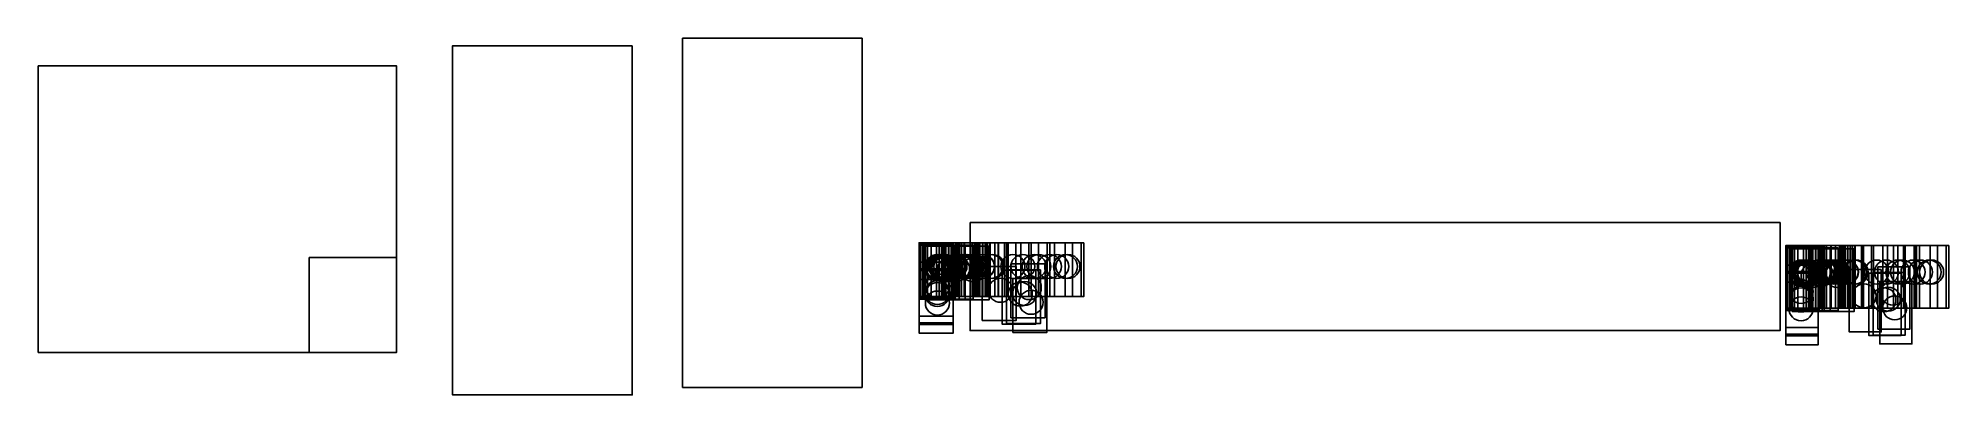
# Model space of a CAD drawing. Header units: metres. Extents: x 1610 to 5629, y 732 to 3974.
# Drawn here: x 1610.52 to 1621.18, y 731.51 to 733.5 of the extents above; entities that cross this region are included whole.
import ezdxf

# ---------------------------------------------------------------- set-up
doc = ezdxf.new("R2010")
doc.units = ezdxf.units.M
doc.header["$MEASUREMENT"] = 0
for name, color, linetype in [('BLK_2_FLR_0_DRINKING_WATER', 7, 'Continuous'), ('BLK_2_FLR_0_SP_WC', 233, 'Continuous'), ('BLK_2_FLR_0_URINAL', 235, 'Continuous'), ('BLK_2_FLR_0_WASH', 60, 'Continuous')]:
    doc.layers.add(name, color=color, linetype=linetype)

msp = doc.modelspace()

# ---------------------------------------------------------------- linework, layer by layer
at = {"layer": 'BLK_2_FLR_0_DRINKING_WATER'}
for points in [[(1615.115, 733.501), (1614.113, 733.501), (1614.113, 731.551), (1615.115, 731.551)], [(1615.115, 733.501), (1614.113, 733.501), (1614.113, 731.551), (1615.115, 731.551)], [(1615.115, 733.501), (1614.113, 733.501), (1614.113, 731.551), (1615.115, 731.551)], [(1615.115, 733.501), (1614.113, 733.501), (1614.113, 731.551), (1615.115, 731.551)], [(1615.115, 733.501), (1614.113, 733.501), (1614.113, 731.551), (1615.115, 731.551)], [(1615.115, 733.501), (1614.113, 733.501), (1614.113, 731.551), (1615.115, 731.551)], [(1615.115, 733.501), (1614.113, 733.501), (1614.113, 731.551), (1615.115, 731.551)], [(1615.115, 733.501), (1614.113, 733.501), (1614.113, 731.551), (1615.115, 731.551)], [(1615.115, 733.501), (1614.113, 733.501), (1614.113, 731.551), (1615.115, 731.551)], [(1615.115, 733.501), (1614.113, 733.501), (1614.113, 731.551), (1615.115, 731.551)], [(1615.115, 733.501), (1614.113, 733.501), (1614.113, 731.551), (1615.115, 731.551)], [(1615.115, 733.501), (1614.113, 733.501), (1614.113, 731.551), (1615.115, 731.551)], [(1615.115, 733.501), (1614.113, 733.501), (1614.113, 731.551), (1615.115, 731.551)], [(1615.115, 733.501), (1614.113, 733.501), (1614.113, 731.551), (1615.115, 731.551)], [(1613.832, 733.459), (1612.83, 733.459), (1612.83, 731.509), (1613.832, 731.509)], [(1613.832, 733.459), (1612.83, 733.459), (1612.83, 731.509), (1613.832, 731.509)], [(1613.832, 733.459), (1612.83, 733.459), (1612.83, 731.509), (1613.832, 731.509)], [(1613.832, 733.459), (1612.83, 733.459), (1612.83, 731.509), (1613.832, 731.509)], [(1613.832, 733.459), (1612.83, 733.459), (1612.83, 731.509), (1613.832, 731.509)], [(1613.832, 733.459), (1612.83, 733.459), (1612.83, 731.509), (1613.832, 731.509)], [(1613.832, 733.459), (1612.83, 733.459), (1612.83, 731.509), (1613.832, 731.509)], [(1613.832, 733.459), (1612.83, 733.459), (1612.83, 731.509), (1613.832, 731.509)], [(1613.832, 733.459), (1612.83, 733.459), (1612.83, 731.509), (1613.832, 731.509)], [(1613.832, 733.459), (1612.83, 733.459), (1612.83, 731.509), (1613.832, 731.509)], [(1613.832, 733.459), (1612.83, 733.459), (1612.83, 731.509), (1613.832, 731.509)], [(1613.832, 733.459), (1612.83, 733.459), (1612.83, 731.509), (1613.832, 731.509)], [(1613.832, 733.459), (1612.83, 733.459), (1612.83, 731.509), (1613.832, 731.509)], [(1613.832, 733.459), (1612.83, 733.459), (1612.83, 731.509), (1613.832, 731.509)]]:
    msp.add_lwpolyline(points, close=True, dxfattribs=at)
at = {"layer": 'BLK_2_FLR_0_SP_WC', "lineweight": -3}
msp.add_lwpolyline([(1610.517, 733.346), (1612.517, 733.346), (1612.517, 731.746), (1610.517, 731.746)], close=True, dxfattribs=at)
msp.add_lwpolyline([(1610.517, 733.346), (1612.517, 733.346), (1612.517, 731.746), (1610.517, 731.746)], close=True, dxfattribs=at)
msp.add_lwpolyline([(1610.517, 733.346), (1612.517, 733.346), (1612.517, 731.746), (1610.517, 731.746)], close=True, dxfattribs=at)
msp.add_lwpolyline([(1610.517, 733.346), (1612.517, 733.346), (1612.517, 731.746), (1610.517, 731.746)], close=True, dxfattribs=at)
msp.add_lwpolyline([(1610.517, 733.346), (1612.517, 733.346), (1612.517, 731.746), (1610.517, 731.746)], close=True, dxfattribs=at)
msp.add_lwpolyline([(1610.517, 733.346), (1612.517, 733.346), (1612.517, 731.746), (1610.517, 731.746)], close=True, dxfattribs=at)
msp.add_lwpolyline([(1610.517, 733.346), (1612.517, 733.346), (1612.517, 731.746), (1610.517, 731.746)], close=True, dxfattribs=at)
msp.add_lwpolyline([(1610.517, 733.346), (1612.517, 733.346), (1612.517, 731.746), (1610.517, 731.746)], close=True, dxfattribs=at)
msp.add_lwpolyline([(1610.517, 733.346), (1612.517, 733.346), (1612.517, 731.746), (1610.517, 731.746)], close=True, dxfattribs=at)
msp.add_lwpolyline([(1610.517, 733.346), (1612.517, 733.346), (1612.517, 731.746), (1610.517, 731.746)], close=True, dxfattribs=at)
msp.add_lwpolyline([(1610.517, 733.346), (1612.517, 733.346), (1612.517, 731.746), (1610.517, 731.746)], close=True, dxfattribs=at)
msp.add_lwpolyline([(1610.517, 733.346), (1612.517, 733.346), (1612.517, 731.746), (1610.517, 731.746)], close=True, dxfattribs=at)
msp.add_lwpolyline([(1610.517, 733.346), (1612.517, 733.346), (1612.517, 731.746), (1610.517, 731.746)], close=True, dxfattribs=at)
msp.add_lwpolyline([(1610.517, 733.346), (1612.517, 733.346), (1612.517, 731.746), (1610.517, 731.746)], close=True, dxfattribs=at)
at = {"layer": 'BLK_2_FLR_0_URINAL', "ltscale": 400}
msp.add_lwpolyline([(1615.718, 732.471), (1620.238, 732.471), (1620.238, 731.868), (1620.238, 731.868), (1620.238, 731.868), (1615.718, 731.868)], close=True, dxfattribs=at)
msp.add_lwpolyline([(1615.718, 732.471), (1620.238, 732.471), (1620.238, 731.868), (1620.238, 731.868), (1620.238, 731.868), (1615.718, 731.868)], close=True, dxfattribs=at)
msp.add_lwpolyline([(1615.718, 732.471), (1620.238, 732.471), (1620.238, 731.868), (1620.238, 731.868), (1620.238, 731.868), (1615.718, 731.868)], close=True, dxfattribs=at)
msp.add_lwpolyline([(1615.718, 732.471), (1620.238, 732.471), (1620.238, 731.868), (1620.238, 731.868), (1620.238, 731.868), (1615.718, 731.868)], close=True, dxfattribs=at)
msp.add_lwpolyline([(1615.718, 732.471), (1620.238, 732.471), (1620.238, 731.868), (1620.238, 731.868), (1620.238, 731.868), (1615.718, 731.868)], close=True, dxfattribs=at)
msp.add_lwpolyline([(1615.718, 732.471), (1620.238, 732.471), (1620.238, 731.868), (1620.238, 731.868), (1620.238, 731.868), (1615.718, 731.868)], close=True, dxfattribs=at)
msp.add_lwpolyline([(1615.718, 732.471), (1620.238, 732.471), (1620.238, 731.868), (1620.238, 731.868), (1620.238, 731.868), (1615.718, 731.868)], close=True, dxfattribs=at)
msp.add_lwpolyline([(1615.718, 732.471), (1620.238, 732.471), (1620.238, 731.868), (1620.238, 731.868), (1620.238, 731.868), (1615.718, 731.868)], close=True, dxfattribs=at)
msp.add_lwpolyline([(1615.718, 732.471), (1620.238, 732.471), (1620.238, 731.868), (1620.238, 731.868), (1620.238, 731.868), (1615.718, 731.868)], close=True, dxfattribs=at)
msp.add_lwpolyline([(1615.718, 732.471), (1620.238, 732.471), (1620.238, 731.868), (1620.238, 731.868), (1620.238, 731.868), (1615.718, 731.868)], close=True, dxfattribs=at)
msp.add_lwpolyline([(1615.718, 732.471), (1620.238, 732.471), (1620.238, 731.868), (1620.238, 731.868), (1620.238, 731.868), (1615.718, 731.868)], close=True, dxfattribs=at)
msp.add_lwpolyline([(1615.718, 732.471), (1620.238, 732.471), (1620.238, 731.868), (1620.238, 731.868), (1620.238, 731.868), (1615.718, 731.868)], close=True, dxfattribs=at)
msp.add_lwpolyline([(1615.718, 732.471), (1620.238, 732.471), (1620.238, 731.868), (1620.238, 731.868), (1620.238, 731.868), (1615.718, 731.868)], close=True, dxfattribs=at)
msp.add_lwpolyline([(1615.718, 732.471), (1620.238, 732.471), (1620.238, 731.868), (1620.238, 731.868), (1620.238, 731.868), (1615.718, 731.868)], close=True, dxfattribs=at)
at = {"layer": 'BLK_2_FLR_0_URINAL', "lineweight": -3, "ltscale": 3}
msp.add_lwpolyline([(1612.03, 732.276), (1612.517, 732.276), (1612.517, 731.746), (1612.03, 731.746)], close=True, dxfattribs=at)
msp.add_lwpolyline([(1612.03, 732.276), (1612.517, 732.276), (1612.517, 731.746), (1612.03, 731.746)], close=True, dxfattribs=at)
msp.add_lwpolyline([(1612.03, 732.276), (1612.517, 732.276), (1612.517, 731.746), (1612.03, 731.746)], close=True, dxfattribs=at)
msp.add_lwpolyline([(1612.03, 732.276), (1612.517, 732.276), (1612.517, 731.746), (1612.03, 731.746)], close=True, dxfattribs=at)
msp.add_lwpolyline([(1612.03, 732.276), (1612.517, 732.276), (1612.517, 731.746), (1612.03, 731.746)], close=True, dxfattribs=at)
msp.add_lwpolyline([(1612.03, 732.276), (1612.517, 732.276), (1612.517, 731.746), (1612.03, 731.746)], close=True, dxfattribs=at)
msp.add_lwpolyline([(1612.03, 732.276), (1612.517, 732.276), (1612.517, 731.746), (1612.03, 731.746)], close=True, dxfattribs=at)
msp.add_lwpolyline([(1612.03, 732.276), (1612.517, 732.276), (1612.517, 731.746), (1612.03, 731.746)], close=True, dxfattribs=at)
msp.add_lwpolyline([(1612.03, 732.276), (1612.517, 732.276), (1612.517, 731.746), (1612.03, 731.746)], close=True, dxfattribs=at)
msp.add_lwpolyline([(1612.03, 732.276), (1612.517, 732.276), (1612.517, 731.746), (1612.03, 731.746)], close=True, dxfattribs=at)
msp.add_lwpolyline([(1612.03, 732.276), (1612.517, 732.276), (1612.517, 731.746), (1612.03, 731.746)], close=True, dxfattribs=at)
msp.add_lwpolyline([(1612.03, 732.276), (1612.517, 732.276), (1612.517, 731.746), (1612.03, 731.746)], close=True, dxfattribs=at)
msp.add_lwpolyline([(1612.03, 732.276), (1612.517, 732.276), (1612.517, 731.746), (1612.03, 731.746)], close=True, dxfattribs=at)
msp.add_lwpolyline([(1612.03, 732.276), (1612.517, 732.276), (1612.517, 731.746), (1612.03, 731.746)], close=True, dxfattribs=at)
at = {"layer": 'BLK_2_FLR_0_WASH', "color": 60}
for points in [[(1615.622, 732.359), (1615.622, 732.058), (1615.433, 732.058), (1615.433, 732.359)], [(1615.622, 732.359), (1615.622, 732.058), (1615.433, 732.058), (1615.433, 732.359)], [(1615.622, 732.359), (1615.622, 732.058), (1615.433, 732.058), (1615.433, 732.359)], [(1615.622, 732.359), (1615.622, 732.058), (1615.433, 732.058), (1615.433, 732.359)], [(1615.622, 732.359), (1615.622, 732.058), (1615.433, 732.058), (1615.433, 732.359)], [(1615.622, 732.359), (1615.622, 732.058), (1615.433, 732.058), (1615.433, 732.359)], [(1615.622, 732.359), (1615.622, 732.058), (1615.433, 732.058), (1615.433, 732.359)], [(1615.622, 732.359), (1615.622, 732.058), (1615.433, 732.058), (1615.433, 732.359)], [(1615.622, 732.359), (1615.622, 732.058), (1615.433, 732.058), (1615.433, 732.359)], [(1615.622, 732.359), (1615.622, 732.058), (1615.433, 732.058), (1615.433, 732.359)], [(1615.622, 732.359), (1615.622, 732.058), (1615.433, 732.058), (1615.433, 732.359)], [(1615.622, 732.359), (1615.622, 732.058), (1615.433, 732.058), (1615.433, 732.359)], [(1615.622, 732.359), (1615.622, 732.058), (1615.433, 732.058), (1615.433, 732.359)], [(1615.622, 732.359), (1615.622, 732.058), (1615.433, 732.058), (1615.433, 732.359)], [(1615.623, 732.359), (1615.623, 732.058), (1615.434, 732.058), (1615.434, 732.359)], [(1615.623, 732.359), (1615.623, 732.058), (1615.434, 732.058), (1615.434, 732.359)], [(1615.623, 732.359), (1615.623, 732.058), (1615.434, 732.058), (1615.434, 732.359)], [(1615.623, 732.359), (1615.623, 732.058), (1615.434, 732.058), (1615.434, 732.359)], [(1615.623, 732.359), (1615.623, 732.058), (1615.434, 732.058), (1615.434, 732.359)], [(1615.623, 732.359), (1615.623, 732.058), (1615.434, 732.058), (1615.434, 732.359)], [(1615.623, 732.359), (1615.623, 732.058), (1615.434, 732.058), (1615.434, 732.359)], [(1615.623, 732.359), (1615.623, 732.058), (1615.434, 732.058), (1615.434, 732.359)], [(1615.623, 732.359), (1615.623, 732.058), (1615.434, 732.058), (1615.434, 732.359)], [(1615.623, 732.359), (1615.623, 732.058), (1615.434, 732.058), (1615.434, 732.359)], [(1615.623, 732.359), (1615.623, 732.058), (1615.434, 732.058), (1615.434, 732.359)], [(1615.623, 732.359), (1615.623, 732.058), (1615.434, 732.058), (1615.434, 732.359)], [(1615.623, 732.359), (1615.623, 732.058), (1615.434, 732.058), (1615.434, 732.359)], [(1615.623, 732.359), (1615.623, 732.058), (1615.434, 732.058), (1615.434, 732.359)], [(1615.623, 732.357), (1615.623, 732.056), (1615.434, 732.056), (1615.434, 732.357)], [(1615.623, 732.357), (1615.623, 732.056), (1615.434, 732.056), (1615.434, 732.357)], [(1615.623, 732.357), (1615.623, 732.056), (1615.434, 732.056), (1615.434, 732.357)], [(1615.623, 732.357), (1615.623, 732.056), (1615.434, 732.056), (1615.434, 732.357)], [(1615.623, 732.357), (1615.623, 732.056), (1615.434, 732.056), (1615.434, 732.357)], [(1615.623, 732.357), (1615.623, 732.056), (1615.434, 732.056), (1615.434, 732.357)], [(1615.623, 732.357), (1615.623, 732.056), (1615.434, 732.056), (1615.434, 732.357)], [(1615.623, 732.357), (1615.623, 732.056), (1615.434, 732.056), (1615.434, 732.357)], [(1615.623, 732.357), (1615.623, 732.056), (1615.434, 732.056), (1615.434, 732.357)], [(1615.623, 732.357), (1615.623, 732.056), (1615.434, 732.056), (1615.434, 732.357)], [(1615.623, 732.357), (1615.623, 732.056), (1615.434, 732.056), (1615.434, 732.357)], [(1615.623, 732.357), (1615.623, 732.056), (1615.434, 732.056), (1615.434, 732.357)], [(1615.623, 732.357), (1615.623, 732.056), (1615.434, 732.056), (1615.434, 732.357)], [(1615.623, 732.357), (1615.623, 732.056), (1615.434, 732.056), (1615.434, 732.357)], [(1615.623, 732.357), (1615.623, 732.056), (1615.434, 732.056), (1615.434, 732.357)], [(1615.623, 732.357), (1615.623, 732.056), (1615.434, 732.056), (1615.434, 732.357)], [(1615.623, 732.357), (1615.623, 732.056), (1615.434, 732.056), (1615.434, 732.357)], [(1615.623, 732.357), (1615.623, 732.056), (1615.434, 732.056), (1615.434, 732.357)], [(1615.623, 732.357), (1615.623, 732.056), (1615.434, 732.056), (1615.434, 732.357)], [(1615.623, 732.357), (1615.623, 732.056), (1615.434, 732.056), (1615.434, 732.357)], [(1615.623, 732.357), (1615.623, 732.056), (1615.434, 732.056), (1615.434, 732.357)], [(1615.623, 732.357), (1615.623, 732.056), (1615.434, 732.056), (1615.434, 732.357)], [(1615.623, 732.357), (1615.623, 732.056), (1615.434, 732.056), (1615.434, 732.357)], [(1615.623, 732.357), (1615.623, 732.056), (1615.434, 732.056), (1615.434, 732.357)], [(1615.623, 732.357), (1615.623, 732.056), (1615.434, 732.056), (1615.434, 732.357)], [(1615.623, 732.357), (1615.623, 732.056), (1615.434, 732.056), (1615.434, 732.357)], [(1615.623, 732.357), (1615.623, 732.056), (1615.434, 732.056), (1615.434, 732.357)], [(1615.623, 732.357), (1615.623, 732.056), (1615.434, 732.056), (1615.434, 732.357)], [(1615.623, 732.357), (1615.623, 732.056), (1615.434, 732.056), (1615.434, 732.357)], [(1615.623, 732.357), (1615.623, 732.056), (1615.434, 732.056), (1615.434, 732.357)], [(1615.623, 732.357), (1615.623, 732.056), (1615.434, 732.056), (1615.434, 732.357)], [(1615.623, 732.357), (1615.623, 732.056), (1615.434, 732.056), (1615.434, 732.357)], [(1615.623, 732.357), (1615.623, 732.056), (1615.434, 732.056), (1615.434, 732.357)], [(1615.623, 732.357), (1615.623, 732.056), (1615.434, 732.056), (1615.434, 732.357)], [(1615.623, 732.357), (1615.623, 732.056), (1615.434, 732.056), (1615.434, 732.357)], [(1615.623, 732.357), (1615.623, 732.056), (1615.434, 732.056), (1615.434, 732.357)], [(1615.623, 732.357), (1615.623, 732.056), (1615.434, 732.056), (1615.434, 732.357)], [(1615.623, 732.357), (1615.623, 732.056), (1615.434, 732.056), (1615.434, 732.357)], [(1615.623, 732.357), (1615.623, 732.056), (1615.434, 732.056), (1615.434, 732.357)], [(1615.623, 732.357), (1615.623, 732.056), (1615.434, 732.056), (1615.434, 732.357)], [(1615.623, 732.357), (1615.623, 732.056), (1615.434, 732.056), (1615.434, 732.357)], [(1615.623, 732.357), (1615.623, 732.056), (1615.434, 732.056), (1615.434, 732.357)], [(1615.623, 732.354), (1615.623, 732.054), (1615.434, 732.054), (1615.434, 732.354)], [(1615.623, 732.354), (1615.623, 732.054), (1615.434, 732.054), (1615.434, 732.354)], [(1615.623, 732.354), (1615.623, 732.054), (1615.434, 732.054), (1615.434, 732.354)], [(1615.623, 732.354), (1615.623, 732.054), (1615.434, 732.054), (1615.434, 732.354)], [(1615.623, 732.354), (1615.623, 732.054), (1615.434, 732.054), (1615.434, 732.354)], [(1615.623, 732.354), (1615.623, 732.054), (1615.434, 732.054), (1615.434, 732.354)], [(1615.623, 732.354), (1615.623, 732.054), (1615.434, 732.054), (1615.434, 732.354)], [(1615.623, 732.354), (1615.623, 732.054), (1615.434, 732.054), (1615.434, 732.354)], [(1615.623, 732.354), (1615.623, 732.054), (1615.434, 732.054), (1615.434, 732.354)], [(1615.623, 732.354), (1615.623, 732.054), (1615.434, 732.054), (1615.434, 732.354)], [(1615.623, 732.354), (1615.623, 732.054), (1615.434, 732.054), (1615.434, 732.354)], [(1615.623, 732.354), (1615.623, 732.054), (1615.434, 732.054), (1615.434, 732.354)], [(1615.623, 732.354), (1615.623, 732.054), (1615.434, 732.054), (1615.434, 732.354)], [(1615.623, 732.354), (1615.623, 732.054), (1615.434, 732.054), (1615.434, 732.354)], [(1615.623, 732.354), (1615.623, 732.053), (1615.434, 732.053), (1615.434, 732.354)], [(1615.623, 732.354), (1615.623, 732.053), (1615.434, 732.053), (1615.434, 732.354)], [(1615.623, 732.354), (1615.623, 732.053), (1615.434, 732.053), (1615.434, 732.354)], [(1615.623, 732.354), (1615.623, 732.053), (1615.434, 732.053), (1615.434, 732.354)], [(1615.623, 732.354), (1615.623, 732.053), (1615.434, 732.053), (1615.434, 732.354)], [(1615.623, 732.354), (1615.623, 732.053), (1615.434, 732.053), (1615.434, 732.354)], [(1615.623, 732.354), (1615.623, 732.053), (1615.434, 732.053), (1615.434, 732.354)], [(1615.623, 732.354), (1615.623, 732.053), (1615.434, 732.053), (1615.434, 732.354)], [(1615.623, 732.354), (1615.623, 732.053), (1615.434, 732.053), (1615.434, 732.354)], [(1615.623, 732.354), (1615.623, 732.053), (1615.434, 732.053), (1615.434, 732.354)], [(1615.623, 732.354), (1615.623, 732.053), (1615.434, 732.053), (1615.434, 732.354)], [(1615.623, 732.354), (1615.623, 732.053), (1615.434, 732.053), (1615.434, 732.354)], [(1615.623, 732.354), (1615.623, 732.053), (1615.434, 732.053), (1615.434, 732.354)], [(1615.623, 732.354), (1615.623, 732.053), (1615.434, 732.053), (1615.434, 732.354)], [(1615.623, 732.351), (1615.623, 732.05), (1615.434, 732.05), (1615.434, 732.351)], [(1615.623, 732.351), (1615.623, 732.05), (1615.434, 732.05), (1615.434, 732.351)], [(1615.623, 732.351), (1615.623, 732.05), (1615.434, 732.05), (1615.434, 732.351)], [(1615.623, 732.351), (1615.623, 732.05), (1615.434, 732.05), (1615.434, 732.351)], [(1615.623, 732.351), (1615.623, 732.05), (1615.434, 732.05), (1615.434, 732.351)], [(1615.623, 732.351), (1615.623, 732.05), (1615.434, 732.05), (1615.434, 732.351)], [(1615.623, 732.351), (1615.623, 732.05), (1615.434, 732.05), (1615.434, 732.351)], [(1615.623, 732.351), (1615.623, 732.05), (1615.434, 732.05), (1615.434, 732.351)], [(1615.623, 732.351), (1615.623, 732.05), (1615.434, 732.05), (1615.434, 732.351)], [(1615.623, 732.351), (1615.623, 732.05), (1615.434, 732.05), (1615.434, 732.351)], [(1615.623, 732.351), (1615.623, 732.05), (1615.434, 732.05), (1615.434, 732.351)], [(1615.623, 732.351), (1615.623, 732.05), (1615.434, 732.05), (1615.434, 732.351)], [(1615.623, 732.351), (1615.623, 732.05), (1615.434, 732.05), (1615.434, 732.351)], [(1615.623, 732.351), (1615.623, 732.05), (1615.434, 732.05), (1615.434, 732.351)], [(1615.623, 732.346), (1615.623, 732.045), (1615.434, 732.045), (1615.434, 732.346)], [(1615.623, 732.346), (1615.623, 732.045), (1615.434, 732.045), (1615.434, 732.346)], [(1615.623, 732.346), (1615.623, 732.045), (1615.434, 732.045), (1615.434, 732.346)], [(1615.623, 732.346), (1615.623, 732.045), (1615.434, 732.045), (1615.434, 732.346)], [(1615.623, 732.346), (1615.623, 732.045), (1615.434, 732.045), (1615.434, 732.346)], [(1615.623, 732.346), (1615.623, 732.045), (1615.434, 732.045), (1615.434, 732.346)], [(1615.623, 732.346), (1615.623, 732.045), (1615.434, 732.045), (1615.434, 732.346)], [(1615.623, 732.346), (1615.623, 732.045), (1615.434, 732.045), (1615.434, 732.346)], [(1615.623, 732.346), (1615.623, 732.045), (1615.434, 732.045), (1615.434, 732.346)], [(1615.623, 732.346), (1615.623, 732.045), (1615.434, 732.045), (1615.434, 732.346)], [(1615.623, 732.346), (1615.623, 732.045), (1615.434, 732.045), (1615.434, 732.346)], [(1615.623, 732.346), (1615.623, 732.045), (1615.434, 732.045), (1615.434, 732.346)], [(1615.623, 732.346), (1615.623, 732.045), (1615.434, 732.045), (1615.434, 732.346)], [(1615.623, 732.346), (1615.623, 732.045), (1615.434, 732.045), (1615.434, 732.346)], [(1615.629, 732.345), (1615.629, 732.044), (1615.44, 732.044), (1615.44, 732.345)], [(1615.629, 732.345), (1615.629, 732.044), (1615.44, 732.044), (1615.44, 732.345)], [(1615.629, 732.345), (1615.629, 732.044), (1615.44, 732.044), (1615.44, 732.345)], [(1615.629, 732.345), (1615.629, 732.044), (1615.44, 732.044), (1615.44, 732.345)], [(1615.629, 732.345), (1615.629, 732.044), (1615.44, 732.044), (1615.44, 732.345)], [(1615.629, 732.345), (1615.629, 732.044), (1615.44, 732.044), (1615.44, 732.345)], [(1615.629, 732.345), (1615.629, 732.044), (1615.44, 732.044), (1615.44, 732.345)], [(1615.629, 732.345), (1615.629, 732.044), (1615.44, 732.044), (1615.44, 732.345)], [(1615.629, 732.345), (1615.629, 732.044), (1615.44, 732.044), (1615.44, 732.345)], [(1615.629, 732.345), (1615.629, 732.044), (1615.44, 732.044), (1615.44, 732.345)], [(1615.629, 732.345), (1615.629, 732.044), (1615.44, 732.044), (1615.44, 732.345)], [(1615.629, 732.345), (1615.629, 732.044), (1615.44, 732.044), (1615.44, 732.345)], [(1615.629, 732.345), (1615.629, 732.044), (1615.44, 732.044), (1615.44, 732.345)], [(1615.629, 732.345), (1615.629, 732.044), (1615.44, 732.044), (1615.44, 732.345)], [(1615.639, 732.359), (1615.639, 732.058), (1615.45, 732.058), (1615.45, 732.359)], [(1615.639, 732.359), (1615.639, 732.058), (1615.45, 732.058), (1615.45, 732.359)], [(1615.639, 732.359), (1615.639, 732.058), (1615.45, 732.058), (1615.45, 732.359)], [(1615.639, 732.359), (1615.639, 732.058), (1615.45, 732.058), (1615.45, 732.359)], [(1615.639, 732.359), (1615.639, 732.058), (1615.45, 732.058), (1615.45, 732.359)], [(1615.639, 732.359), (1615.639, 732.058), (1615.45, 732.058), (1615.45, 732.359)], [(1615.639, 732.359), (1615.639, 732.058), (1615.45, 732.058), (1615.45, 732.359)], [(1615.639, 732.359), (1615.639, 732.058), (1615.45, 732.058), (1615.45, 732.359)], [(1615.639, 732.359), (1615.639, 732.058), (1615.45, 732.058), (1615.45, 732.359)], [(1615.639, 732.359), (1615.639, 732.058), (1615.45, 732.058), (1615.45, 732.359)], [(1615.639, 732.359), (1615.639, 732.058), (1615.45, 732.058), (1615.45, 732.359)], [(1615.639, 732.359), (1615.639, 732.058), (1615.45, 732.058), (1615.45, 732.359)], [(1615.639, 732.359), (1615.639, 732.058), (1615.45, 732.058), (1615.45, 732.359)], [(1615.639, 732.359), (1615.639, 732.058), (1615.45, 732.058), (1615.45, 732.359)], [(1615.643, 732.359), (1615.643, 732.058), (1615.453, 732.058), (1615.453, 732.359)], [(1615.643, 732.359), (1615.643, 732.058), (1615.453, 732.058), (1615.453, 732.359)], [(1615.643, 732.359), (1615.643, 732.058), (1615.453, 732.058), (1615.453, 732.359)], [(1615.643, 732.359), (1615.643, 732.058), (1615.453, 732.058), (1615.453, 732.359)], [(1615.643, 732.359), (1615.643, 732.058), (1615.453, 732.058), (1615.453, 732.359)], [(1615.643, 732.359), (1615.643, 732.058), (1615.453, 732.058), (1615.453, 732.359)], [(1615.643, 732.359), (1615.643, 732.058), (1615.453, 732.058), (1615.453, 732.359)], [(1615.643, 732.359), (1615.643, 732.058), (1615.453, 732.058), (1615.453, 732.359)], [(1615.643, 732.359), (1615.643, 732.058), (1615.453, 732.058), (1615.453, 732.359)], [(1615.643, 732.359), (1615.643, 732.058), (1615.453, 732.058), (1615.453, 732.359)], [(1615.643, 732.359), (1615.643, 732.058), (1615.453, 732.058), (1615.453, 732.359)], [(1615.643, 732.359), (1615.643, 732.058), (1615.453, 732.058), (1615.453, 732.359)], [(1615.643, 732.359), (1615.643, 732.058), (1615.453, 732.058), (1615.453, 732.359)], [(1615.643, 732.359), (1615.643, 732.058), (1615.453, 732.058), (1615.453, 732.359)], [(1615.645, 732.359), (1615.645, 732.058), (1615.455, 732.058), (1615.455, 732.359)], [(1615.645, 732.359), (1615.645, 732.058), (1615.455, 732.058), (1615.455, 732.359)], [(1615.645, 732.359), (1615.645, 732.058), (1615.455, 732.058), (1615.455, 732.359)], [(1615.645, 732.359), (1615.645, 732.058), (1615.455, 732.058), (1615.455, 732.359)], [(1615.645, 732.359), (1615.645, 732.058), (1615.455, 732.058), (1615.455, 732.359)], [(1615.645, 732.359), (1615.645, 732.058), (1615.455, 732.058), (1615.455, 732.359)], [(1615.645, 732.359), (1615.645, 732.058), (1615.455, 732.058), (1615.455, 732.359)], [(1615.645, 732.359), (1615.645, 732.058), (1615.455, 732.058), (1615.455, 732.359)], [(1615.645, 732.359), (1615.645, 732.058), (1615.455, 732.058), (1615.455, 732.359)], [(1615.645, 732.359), (1615.645, 732.058), (1615.455, 732.058), (1615.455, 732.359)], [(1615.645, 732.359), (1615.645, 732.058), (1615.455, 732.058), (1615.455, 732.359)], [(1615.645, 732.359), (1615.645, 732.058), (1615.455, 732.058), (1615.455, 732.359)], [(1615.645, 732.359), (1615.645, 732.058), (1615.455, 732.058), (1615.455, 732.359)], [(1615.645, 732.359), (1615.645, 732.058), (1615.455, 732.058), (1615.455, 732.359)], [(1615.647, 732.359), (1615.647, 732.058), (1615.457, 732.058), (1615.457, 732.359)], [(1615.647, 732.359), (1615.647, 732.058), (1615.457, 732.058), (1615.457, 732.359)], [(1615.647, 732.359), (1615.647, 732.058), (1615.457, 732.058), (1615.457, 732.359)], [(1615.647, 732.359), (1615.647, 732.058), (1615.457, 732.058), (1615.457, 732.359)], [(1615.647, 732.359), (1615.647, 732.058), (1615.457, 732.058), (1615.457, 732.359)], [(1615.647, 732.359), (1615.647, 732.058), (1615.457, 732.058), (1615.457, 732.359)], [(1615.647, 732.359), (1615.647, 732.058), (1615.457, 732.058), (1615.457, 732.359)], [(1615.647, 732.359), (1615.647, 732.058), (1615.457, 732.058), (1615.457, 732.359)], [(1615.647, 732.359), (1615.647, 732.058), (1615.457, 732.058), (1615.457, 732.359)], [(1615.647, 732.359), (1615.647, 732.058), (1615.457, 732.058), (1615.457, 732.359)], [(1615.647, 732.359), (1615.647, 732.058), (1615.457, 732.058), (1615.457, 732.359)], [(1615.647, 732.359), (1615.647, 732.058), (1615.457, 732.058), (1615.457, 732.359)], [(1615.647, 732.359), (1615.647, 732.058), (1615.457, 732.058), (1615.457, 732.359)], [(1615.647, 732.359), (1615.647, 732.058), (1615.457, 732.058), (1615.457, 732.359)], [(1615.652, 732.359), (1615.652, 732.058), (1615.463, 732.058), (1615.463, 732.359)], [(1615.652, 732.359), (1615.652, 732.058), (1615.463, 732.058), (1615.463, 732.359)], [(1615.652, 732.359), (1615.652, 732.058), (1615.463, 732.058), (1615.463, 732.359)], [(1615.652, 732.359), (1615.652, 732.058), (1615.463, 732.058), (1615.463, 732.359)], [(1615.652, 732.359), (1615.652, 732.058), (1615.463, 732.058), (1615.463, 732.359)], [(1615.652, 732.359), (1615.652, 732.058), (1615.463, 732.058), (1615.463, 732.359)], [(1615.652, 732.359), (1615.652, 732.058), (1615.463, 732.058), (1615.463, 732.359)], [(1615.652, 732.359), (1615.652, 732.058), (1615.463, 732.058), (1615.463, 732.359)], [(1615.652, 732.359), (1615.652, 732.058), (1615.463, 732.058), (1615.463, 732.359)], [(1615.652, 732.359), (1615.652, 732.058), (1615.463, 732.058), (1615.463, 732.359)], [(1615.652, 732.359), (1615.652, 732.058), (1615.463, 732.058), (1615.463, 732.359)], [(1615.652, 732.359), (1615.652, 732.058), (1615.463, 732.058), (1615.463, 732.359)], [(1615.652, 732.359), (1615.652, 732.058), (1615.463, 732.058), (1615.463, 732.359)], [(1615.652, 732.359), (1615.652, 732.058), (1615.463, 732.058), (1615.463, 732.359)], [(1615.657, 732.345), (1615.657, 732.044), (1615.468, 732.044), (1615.468, 732.345)], [(1615.657, 732.345), (1615.657, 732.044), (1615.468, 732.044), (1615.468, 732.345)], [(1615.657, 732.345), (1615.657, 732.044), (1615.468, 732.044), (1615.468, 732.345)], [(1615.657, 732.345), (1615.657, 732.044), (1615.468, 732.044), (1615.468, 732.345)], [(1615.657, 732.345), (1615.657, 732.044), (1615.468, 732.044), (1615.468, 732.345)], [(1615.657, 732.345), (1615.657, 732.044), (1615.468, 732.044), (1615.468, 732.345)], [(1615.657, 732.345), (1615.657, 732.044), (1615.468, 732.044), (1615.468, 732.345)], [(1615.657, 732.345), (1615.657, 732.044), (1615.468, 732.044), (1615.468, 732.345)], [(1615.657, 732.345), (1615.657, 732.044), (1615.468, 732.044), (1615.468, 732.345)], [(1615.657, 732.345), (1615.657, 732.044), (1615.468, 732.044), (1615.468, 732.345)], [(1615.657, 732.345), (1615.657, 732.044), (1615.468, 732.044), (1615.468, 732.345)], [(1615.657, 732.345), (1615.657, 732.044), (1615.468, 732.044), (1615.468, 732.345)], [(1615.657, 732.345), (1615.657, 732.044), (1615.468, 732.044), (1615.468, 732.345)], [(1615.657, 732.345), (1615.657, 732.044), (1615.468, 732.044), (1615.468, 732.345)], [(1615.657, 732.34), (1615.657, 732.039), (1615.468, 732.039), (1615.468, 732.34)], [(1615.657, 732.34), (1615.657, 732.039), (1615.468, 732.039), (1615.468, 732.34)], [(1615.657, 732.34), (1615.657, 732.039), (1615.468, 732.039), (1615.468, 732.34)], [(1615.657, 732.34), (1615.657, 732.039), (1615.468, 732.039), (1615.468, 732.34)], [(1615.657, 732.34), (1615.657, 732.039), (1615.468, 732.039), (1615.468, 732.34)], [(1615.657, 732.34), (1615.657, 732.039), (1615.468, 732.039), (1615.468, 732.34)], [(1615.657, 732.34), (1615.657, 732.039), (1615.468, 732.039), (1615.468, 732.34)], [(1615.657, 732.34), (1615.657, 732.039), (1615.468, 732.039), (1615.468, 732.34)], [(1615.657, 732.34), (1615.657, 732.039), (1615.468, 732.039), (1615.468, 732.34)], [(1615.657, 732.34), (1615.657, 732.039), (1615.468, 732.039), (1615.468, 732.34)], [(1615.657, 732.34), (1615.657, 732.039), (1615.468, 732.039), (1615.468, 732.34)], [(1615.657, 732.34), (1615.657, 732.039), (1615.468, 732.039), (1615.468, 732.34)], [(1615.657, 732.34), (1615.657, 732.039), (1615.468, 732.039), (1615.468, 732.34)], [(1615.657, 732.34), (1615.657, 732.039), (1615.468, 732.039), (1615.468, 732.34)], [(1615.658, 732.359), (1615.658, 732.058), (1615.469, 732.058), (1615.469, 732.359)], [(1615.658, 732.359), (1615.658, 732.058), (1615.469, 732.058), (1615.469, 732.359)], [(1615.658, 732.359), (1615.658, 732.058), (1615.469, 732.058), (1615.469, 732.359)], [(1615.658, 732.359), (1615.658, 732.058), (1615.469, 732.058), (1615.469, 732.359)], [(1615.658, 732.359), (1615.658, 732.058), (1615.469, 732.058), (1615.469, 732.359)], [(1615.658, 732.359), (1615.658, 732.058), (1615.469, 732.058), (1615.469, 732.359)], [(1615.658, 732.359), (1615.658, 732.058), (1615.469, 732.058), (1615.469, 732.359)], [(1615.658, 732.359), (1615.658, 732.058), (1615.469, 732.058), (1615.469, 732.359)], [(1615.658, 732.359), (1615.658, 732.058), (1615.469, 732.058), (1615.469, 732.359)], [(1615.658, 732.359), (1615.658, 732.058), (1615.469, 732.058), (1615.469, 732.359)], [(1615.658, 732.359), (1615.658, 732.058), (1615.469, 732.058), (1615.469, 732.359)], [(1615.658, 732.359), (1615.658, 732.058), (1615.469, 732.058), (1615.469, 732.359)], [(1615.658, 732.359), (1615.658, 732.058), (1615.469, 732.058), (1615.469, 732.359)], [(1615.658, 732.359), (1615.658, 732.058), (1615.469, 732.058), (1615.469, 732.359)], [(1615.67, 732.359), (1615.67, 732.058), (1615.48, 732.058), (1615.48, 732.359)], [(1615.67, 732.359), (1615.67, 732.058), (1615.48, 732.058), (1615.48, 732.359)], [(1615.67, 732.359), (1615.67, 732.058), (1615.48, 732.058), (1615.48, 732.359)], [(1615.67, 732.359), (1615.67, 732.058), (1615.48, 732.058), (1615.48, 732.359)], [(1615.67, 732.359), (1615.67, 732.058), (1615.48, 732.058), (1615.48, 732.359)], [(1615.67, 732.359), (1615.67, 732.058), (1615.48, 732.058), (1615.48, 732.359)], [(1615.67, 732.359), (1615.67, 732.058), (1615.48, 732.058), (1615.48, 732.359)], [(1615.67, 732.359), (1615.67, 732.058), (1615.48, 732.058), (1615.48, 732.359)], [(1615.67, 732.359), (1615.67, 732.058), (1615.48, 732.058), (1615.48, 732.359)], [(1615.67, 732.359), (1615.67, 732.058), (1615.48, 732.058), (1615.48, 732.359)], [(1615.67, 732.359), (1615.67, 732.058), (1615.48, 732.058), (1615.48, 732.359)], [(1615.67, 732.359), (1615.67, 732.058), (1615.48, 732.058), (1615.48, 732.359)], [(1615.67, 732.359), (1615.67, 732.058), (1615.48, 732.058), (1615.48, 732.359)], [(1615.67, 732.359), (1615.67, 732.058), (1615.48, 732.058), (1615.48, 732.359)], [(1615.69, 732.34), (1615.69, 732.039), (1615.501, 732.039), (1615.501, 732.34)], [(1615.69, 732.34), (1615.69, 732.039), (1615.501, 732.039), (1615.501, 732.34)], [(1615.69, 732.34), (1615.69, 732.039), (1615.501, 732.039), (1615.501, 732.34)], [(1615.69, 732.34), (1615.69, 732.039), (1615.501, 732.039), (1615.501, 732.34)], [(1615.69, 732.34), (1615.69, 732.039), (1615.501, 732.039), (1615.501, 732.34)], [(1615.69, 732.34), (1615.69, 732.039), (1615.501, 732.039), (1615.501, 732.34)], [(1615.69, 732.34), (1615.69, 732.039), (1615.501, 732.039), (1615.501, 732.34)], [(1615.69, 732.34), (1615.69, 732.039), (1615.501, 732.039), (1615.501, 732.34)], [(1615.69, 732.34), (1615.69, 732.039), (1615.501, 732.039), (1615.501, 732.34)], [(1615.69, 732.34), (1615.69, 732.039), (1615.501, 732.039), (1615.501, 732.34)], [(1615.69, 732.34), (1615.69, 732.039), (1615.501, 732.039), (1615.501, 732.34)], [(1615.69, 732.34), (1615.69, 732.039), (1615.501, 732.039), (1615.501, 732.34)], [(1615.69, 732.34), (1615.69, 732.039), (1615.501, 732.039), (1615.501, 732.34)], [(1615.69, 732.34), (1615.69, 732.039), (1615.501, 732.039), (1615.501, 732.34)], [(1615.72, 732.359), (1615.72, 732.058), (1615.531, 732.058), (1615.531, 732.359)], [(1615.72, 732.359), (1615.72, 732.058), (1615.531, 732.058), (1615.531, 732.359)], [(1615.72, 732.359), (1615.72, 732.058), (1615.531, 732.058), (1615.531, 732.359)], [(1615.72, 732.359), (1615.72, 732.058), (1615.531, 732.058), (1615.531, 732.359)], [(1615.72, 732.359), (1615.72, 732.058), (1615.531, 732.058), (1615.531, 732.359)], [(1615.72, 732.359), (1615.72, 732.058), (1615.531, 732.058), (1615.531, 732.359)], [(1615.72, 732.359), (1615.72, 732.058), (1615.531, 732.058), (1615.531, 732.359)], [(1615.72, 732.359), (1615.72, 732.058), (1615.531, 732.058), (1615.531, 732.359)], [(1615.72, 732.359), (1615.72, 732.058), (1615.531, 732.058), (1615.531, 732.359)], [(1615.72, 732.359), (1615.72, 732.058), (1615.531, 732.058), (1615.531, 732.359)], [(1615.72, 732.359), (1615.72, 732.058), (1615.531, 732.058), (1615.531, 732.359)], [(1615.72, 732.359), (1615.72, 732.058), (1615.531, 732.058), (1615.531, 732.359)], [(1615.72, 732.359), (1615.72, 732.058), (1615.531, 732.058), (1615.531, 732.359)], [(1615.72, 732.359), (1615.72, 732.058), (1615.531, 732.058), (1615.531, 732.359)], [(1615.735, 732.345), (1615.735, 732.044), (1615.546, 732.044), (1615.546, 732.345)], [(1615.735, 732.345), (1615.735, 732.044), (1615.546, 732.044), (1615.546, 732.345)], [(1615.735, 732.345), (1615.735, 732.044), (1615.546, 732.044), (1615.546, 732.345)], [(1615.735, 732.345), (1615.735, 732.044), (1615.546, 732.044), (1615.546, 732.345)], [(1615.735, 732.345), (1615.735, 732.044), (1615.546, 732.044), (1615.546, 732.345)], [(1615.735, 732.345), (1615.735, 732.044), (1615.546, 732.044), (1615.546, 732.345)], [(1615.735, 732.345), (1615.735, 732.044), (1615.546, 732.044), (1615.546, 732.345)], [(1615.735, 732.345), (1615.735, 732.044), (1615.546, 732.044), (1615.546, 732.345)], [(1615.735, 732.345), (1615.735, 732.044), (1615.546, 732.044), (1615.546, 732.345)], [(1615.735, 732.345), (1615.735, 732.044), (1615.546, 732.044), (1615.546, 732.345)], [(1615.735, 732.345), (1615.735, 732.044), (1615.546, 732.044), (1615.546, 732.345)], [(1615.735, 732.345), (1615.735, 732.044), (1615.546, 732.044), (1615.546, 732.345)], [(1615.735, 732.345), (1615.735, 732.044), (1615.546, 732.044), (1615.546, 732.345)], [(1615.735, 732.345), (1615.735, 732.044), (1615.546, 732.044), (1615.546, 732.345)], [(1615.748, 732.359), (1615.748, 732.058), (1615.559, 732.058), (1615.559, 732.359)], [(1615.748, 732.359), (1615.748, 732.058), (1615.559, 732.058), (1615.559, 732.359)], [(1615.748, 732.359), (1615.748, 732.058), (1615.559, 732.058), (1615.559, 732.359)], [(1615.748, 732.359), (1615.748, 732.058), (1615.559, 732.058), (1615.559, 732.359)], [(1615.748, 732.359), (1615.748, 732.058), (1615.559, 732.058), (1615.559, 732.359)], [(1615.748, 732.359), (1615.748, 732.058), (1615.559, 732.058), (1615.559, 732.359)], [(1615.748, 732.359), (1615.748, 732.058), (1615.559, 732.058), (1615.559, 732.359)], [(1615.748, 732.359), (1615.748, 732.058), (1615.559, 732.058), (1615.559, 732.359)], [(1615.748, 732.359), (1615.748, 732.058), (1615.559, 732.058), (1615.559, 732.359)], [(1615.748, 732.359), (1615.748, 732.058), (1615.559, 732.058), (1615.559, 732.359)], [(1615.748, 732.359), (1615.748, 732.058), (1615.559, 732.058), (1615.559, 732.359)], [(1615.748, 732.359), (1615.748, 732.058), (1615.559, 732.058), (1615.559, 732.359)], [(1615.748, 732.359), (1615.748, 732.058), (1615.559, 732.058), (1615.559, 732.359)], [(1615.748, 732.359), (1615.748, 732.058), (1615.559, 732.058), (1615.559, 732.359)], [(1615.756, 732.359), (1615.756, 732.058), (1615.567, 732.058), (1615.567, 732.359)], [(1615.756, 732.359), (1615.756, 732.058), (1615.567, 732.058), (1615.567, 732.359)], [(1615.756, 732.359), (1615.756, 732.058), (1615.567, 732.058), (1615.567, 732.359)], [(1615.756, 732.359), (1615.756, 732.058), (1615.567, 732.058), (1615.567, 732.359)], [(1615.756, 732.359), (1615.756, 732.058), (1615.567, 732.058), (1615.567, 732.359)], [(1615.756, 732.359), (1615.756, 732.058), (1615.567, 732.058), (1615.567, 732.359)], [(1615.756, 732.359), (1615.756, 732.058), (1615.567, 732.058), (1615.567, 732.359)], [(1615.756, 732.359), (1615.756, 732.058), (1615.567, 732.058), (1615.567, 732.359)], [(1615.756, 732.359), (1615.756, 732.058), (1615.567, 732.058), (1615.567, 732.359)], [(1615.756, 732.359), (1615.756, 732.058), (1615.567, 732.058), (1615.567, 732.359)], [(1615.756, 732.359), (1615.756, 732.058), (1615.567, 732.058), (1615.567, 732.359)], [(1615.756, 732.359), (1615.756, 732.058), (1615.567, 732.058), (1615.567, 732.359)], [(1615.756, 732.359), (1615.756, 732.058), (1615.567, 732.058), (1615.567, 732.359)], [(1615.756, 732.359), (1615.756, 732.058), (1615.567, 732.058), (1615.567, 732.359)], [(1615.765, 732.359), (1615.765, 732.058), (1615.576, 732.058), (1615.576, 732.359)], [(1615.765, 732.359), (1615.765, 732.058), (1615.576, 732.058), (1615.576, 732.359)], [(1615.765, 732.359), (1615.765, 732.058), (1615.576, 732.058), (1615.576, 732.359)], [(1615.765, 732.359), (1615.765, 732.058), (1615.576, 732.058), (1615.576, 732.359)], [(1615.765, 732.359), (1615.765, 732.058), (1615.576, 732.058), (1615.576, 732.359)], [(1615.765, 732.359), (1615.765, 732.058), (1615.576, 732.058), (1615.576, 732.359)], [(1615.765, 732.359), (1615.765, 732.058), (1615.576, 732.058), (1615.576, 732.359)], [(1615.765, 732.359), (1615.765, 732.058), (1615.576, 732.058), (1615.576, 732.359)], [(1615.765, 732.359), (1615.765, 732.058), (1615.576, 732.058), (1615.576, 732.359)], [(1615.765, 732.359), (1615.765, 732.058), (1615.576, 732.058), (1615.576, 732.359)], [(1615.765, 732.359), (1615.765, 732.058), (1615.576, 732.058), (1615.576, 732.359)], [(1615.765, 732.359), (1615.765, 732.058), (1615.576, 732.058), (1615.576, 732.359)], [(1615.765, 732.359), (1615.765, 732.058), (1615.576, 732.058), (1615.576, 732.359)], [(1615.765, 732.359), (1615.765, 732.058), (1615.576, 732.058), (1615.576, 732.359)], [(1615.771, 732.359), (1615.771, 732.058), (1615.582, 732.058), (1615.582, 732.359)], [(1615.771, 732.359), (1615.771, 732.058), (1615.582, 732.058), (1615.582, 732.359)], [(1615.771, 732.359), (1615.771, 732.058), (1615.582, 732.058), (1615.582, 732.359)], [(1615.771, 732.359), (1615.771, 732.058), (1615.582, 732.058), (1615.582, 732.359)], [(1615.771, 732.359), (1615.771, 732.058), (1615.582, 732.058), (1615.582, 732.359)], [(1615.771, 732.359), (1615.771, 732.058), (1615.582, 732.058), (1615.582, 732.359)], [(1615.771, 732.359), (1615.771, 732.058), (1615.582, 732.058), (1615.582, 732.359)], [(1615.771, 732.359), (1615.771, 732.058), (1615.582, 732.058), (1615.582, 732.359)], [(1615.771, 732.359), (1615.771, 732.058), (1615.582, 732.058), (1615.582, 732.359)], [(1615.771, 732.359), (1615.771, 732.058), (1615.582, 732.058), (1615.582, 732.359)], [(1615.771, 732.359), (1615.771, 732.058), (1615.582, 732.058), (1615.582, 732.359)], [(1615.771, 732.359), (1615.771, 732.058), (1615.582, 732.058), (1615.582, 732.359)], [(1615.771, 732.359), (1615.771, 732.058), (1615.582, 732.058), (1615.582, 732.359)], [(1615.771, 732.359), (1615.771, 732.058), (1615.582, 732.058), (1615.582, 732.359)], [(1615.773, 732.359), (1615.773, 732.058), (1615.583, 732.058), (1615.583, 732.359)], [(1615.773, 732.359), (1615.773, 732.058), (1615.583, 732.058), (1615.583, 732.359)], [(1615.773, 732.359), (1615.773, 732.058), (1615.583, 732.058), (1615.583, 732.359)], [(1615.773, 732.359), (1615.773, 732.058), (1615.583, 732.058), (1615.583, 732.359)], [(1615.773, 732.359), (1615.773, 732.058), (1615.583, 732.058), (1615.583, 732.359)], [(1615.773, 732.359), (1615.773, 732.058), (1615.583, 732.058), (1615.583, 732.359)], [(1615.773, 732.359), (1615.773, 732.058), (1615.583, 732.058), (1615.583, 732.359)], [(1615.773, 732.359), (1615.773, 732.058), (1615.583, 732.058), (1615.583, 732.359)], [(1615.773, 732.359), (1615.773, 732.058), (1615.583, 732.058), (1615.583, 732.359)], [(1615.773, 732.359), (1615.773, 732.058), (1615.583, 732.058), (1615.583, 732.359)], [(1615.773, 732.359), (1615.773, 732.058), (1615.583, 732.058), (1615.583, 732.359)], [(1615.773, 732.359), (1615.773, 732.058), (1615.583, 732.058), (1615.583, 732.359)], [(1615.773, 732.359), (1615.773, 732.058), (1615.583, 732.058), (1615.583, 732.359)], [(1615.773, 732.359), (1615.773, 732.058), (1615.583, 732.058), (1615.583, 732.359)], [(1615.787, 732.359), (1615.787, 732.058), (1615.598, 732.058), (1615.598, 732.359)], [(1615.787, 732.359), (1615.787, 732.058), (1615.598, 732.058), (1615.598, 732.359)], [(1615.787, 732.359), (1615.787, 732.058), (1615.598, 732.058), (1615.598, 732.359)], [(1615.787, 732.359), (1615.787, 732.058), (1615.598, 732.058), (1615.598, 732.359)], [(1615.787, 732.359), (1615.787, 732.058), (1615.598, 732.058), (1615.598, 732.359)], [(1615.787, 732.359), (1615.787, 732.058), (1615.598, 732.058), (1615.598, 732.359)], [(1615.787, 732.359), (1615.787, 732.058), (1615.598, 732.058), (1615.598, 732.359)], [(1615.787, 732.359), (1615.787, 732.058), (1615.598, 732.058), (1615.598, 732.359)], [(1615.787, 732.359), (1615.787, 732.058), (1615.598, 732.058), (1615.598, 732.359)], [(1615.787, 732.359), (1615.787, 732.058), (1615.598, 732.058), (1615.598, 732.359)], [(1615.787, 732.359), (1615.787, 732.058), (1615.598, 732.058), (1615.598, 732.359)], [(1615.787, 732.359), (1615.787, 732.058), (1615.598, 732.058), (1615.598, 732.359)], [(1615.787, 732.359), (1615.787, 732.058), (1615.598, 732.058), (1615.598, 732.359)], [(1615.787, 732.359), (1615.787, 732.058), (1615.598, 732.058), (1615.598, 732.359)], [(1615.788, 732.359), (1615.788, 732.058), (1615.599, 732.058), (1615.599, 732.359)], [(1615.788, 732.359), (1615.788, 732.058), (1615.599, 732.058), (1615.599, 732.359)], [(1615.788, 732.359), (1615.788, 732.058), (1615.599, 732.058), (1615.599, 732.359)], [(1615.788, 732.359), (1615.788, 732.058), (1615.599, 732.058), (1615.599, 732.359)], [(1615.788, 732.359), (1615.788, 732.058), (1615.599, 732.058), (1615.599, 732.359)], [(1615.788, 732.359), (1615.788, 732.058), (1615.599, 732.058), (1615.599, 732.359)], [(1615.788, 732.359), (1615.788, 732.058), (1615.599, 732.058), (1615.599, 732.359)], [(1615.788, 732.359), (1615.788, 732.058), (1615.599, 732.058), (1615.599, 732.359)], [(1615.788, 732.359), (1615.788, 732.058), (1615.599, 732.058), (1615.599, 732.359)], [(1615.788, 732.359), (1615.788, 732.058), (1615.599, 732.058), (1615.599, 732.359)], [(1615.788, 732.359), (1615.788, 732.058), (1615.599, 732.058), (1615.599, 732.359)], [(1615.788, 732.359), (1615.788, 732.058), (1615.599, 732.058), (1615.599, 732.359)], [(1615.788, 732.359), (1615.788, 732.058), (1615.599, 732.058), (1615.599, 732.359)], [(1615.788, 732.359), (1615.788, 732.058), (1615.599, 732.058), (1615.599, 732.359)], [(1615.788, 732.359), (1615.788, 732.058), (1615.599, 732.058), (1615.599, 732.359)], [(1615.788, 732.359), (1615.788, 732.058), (1615.599, 732.058), (1615.599, 732.359)], [(1615.788, 732.359), (1615.788, 732.058), (1615.599, 732.058), (1615.599, 732.359)], [(1615.788, 732.359), (1615.788, 732.058), (1615.599, 732.058), (1615.599, 732.359)], [(1615.788, 732.359), (1615.788, 732.058), (1615.599, 732.058), (1615.599, 732.359)], [(1615.788, 732.359), (1615.788, 732.058), (1615.599, 732.058), (1615.599, 732.359)], [(1615.788, 732.359), (1615.788, 732.058), (1615.599, 732.058), (1615.599, 732.359)], [(1615.788, 732.359), (1615.788, 732.058), (1615.599, 732.058), (1615.599, 732.359)], [(1615.788, 732.359), (1615.788, 732.058), (1615.599, 732.058), (1615.599, 732.359)], [(1615.788, 732.359), (1615.788, 732.058), (1615.599, 732.058), (1615.599, 732.359)], [(1615.788, 732.359), (1615.788, 732.058), (1615.599, 732.058), (1615.599, 732.359)], [(1615.788, 732.359), (1615.788, 732.058), (1615.599, 732.058), (1615.599, 732.359)], [(1615.788, 732.359), (1615.788, 732.058), (1615.599, 732.058), (1615.599, 732.359)], [(1615.788, 732.359), (1615.788, 732.058), (1615.599, 732.058), (1615.599, 732.359)], [(1615.802, 732.359), (1615.802, 732.058), (1615.613, 732.058), (1615.613, 732.359)], [(1615.802, 732.359), (1615.802, 732.058), (1615.613, 732.058), (1615.613, 732.359)], [(1615.802, 732.359), (1615.802, 732.058), (1615.613, 732.058), (1615.613, 732.359)], [(1615.802, 732.359), (1615.802, 732.058), (1615.613, 732.058), (1615.613, 732.359)], [(1615.802, 732.359), (1615.802, 732.058), (1615.613, 732.058), (1615.613, 732.359)], [(1615.802, 732.359), (1615.802, 732.058), (1615.613, 732.058), (1615.613, 732.359)], [(1615.802, 732.359), (1615.802, 732.058), (1615.613, 732.058), (1615.613, 732.359)], [(1615.802, 732.359), (1615.802, 732.058), (1615.613, 732.058), (1615.613, 732.359)], [(1615.802, 732.359), (1615.802, 732.058), (1615.613, 732.058), (1615.613, 732.359)], [(1615.802, 732.359), (1615.802, 732.058), (1615.613, 732.058), (1615.613, 732.359)], [(1615.802, 732.359), (1615.802, 732.058), (1615.613, 732.058), (1615.613, 732.359)], [(1615.802, 732.359), (1615.802, 732.058), (1615.613, 732.058), (1615.613, 732.359)], [(1615.802, 732.359), (1615.802, 732.058), (1615.613, 732.058), (1615.613, 732.359)], [(1615.802, 732.359), (1615.802, 732.058), (1615.613, 732.058), (1615.613, 732.359)], [(1615.812, 732.359), (1615.812, 732.058), (1615.623, 732.058), (1615.623, 732.359)], [(1615.812, 732.359), (1615.812, 732.058), (1615.623, 732.058), (1615.623, 732.359)], [(1615.812, 732.359), (1615.812, 732.058), (1615.623, 732.058), (1615.623, 732.359)], [(1615.812, 732.359), (1615.812, 732.058), (1615.623, 732.058), (1615.623, 732.359)], [(1615.812, 732.359), (1615.812, 732.058), (1615.623, 732.058), (1615.623, 732.359)], [(1615.812, 732.359), (1615.812, 732.058), (1615.623, 732.058), (1615.623, 732.359)], [(1615.812, 732.359), (1615.812, 732.058), (1615.623, 732.058), (1615.623, 732.359)], [(1615.812, 732.359), (1615.812, 732.058), (1615.623, 732.058), (1615.623, 732.359)], [(1615.812, 732.359), (1615.812, 732.058), (1615.623, 732.058), (1615.623, 732.359)], [(1615.812, 732.359), (1615.812, 732.058), (1615.623, 732.058), (1615.623, 732.359)], [(1615.812, 732.359), (1615.812, 732.058), (1615.623, 732.058), (1615.623, 732.359)], [(1615.812, 732.359), (1615.812, 732.058), (1615.623, 732.058), (1615.623, 732.359)], [(1615.812, 732.359), (1615.812, 732.058), (1615.623, 732.058), (1615.623, 732.359)], [(1615.812, 732.359), (1615.812, 732.058), (1615.623, 732.058), (1615.623, 732.359)], [(1615.814, 732.359), (1615.814, 732.058), (1615.625, 732.058), (1615.625, 732.359)], [(1615.814, 732.359), (1615.814, 732.058), (1615.625, 732.058), (1615.625, 732.359)], [(1615.814, 732.359), (1615.814, 732.058), (1615.625, 732.058), (1615.625, 732.359)], [(1615.814, 732.359), (1615.814, 732.058), (1615.625, 732.058), (1615.625, 732.359)], [(1615.814, 732.359), (1615.814, 732.058), (1615.625, 732.058), (1615.625, 732.359)], [(1615.814, 732.359), (1615.814, 732.058), (1615.625, 732.058), (1615.625, 732.359)], [(1615.814, 732.359), (1615.814, 732.058), (1615.625, 732.058), (1615.625, 732.359)], [(1615.814, 732.359), (1615.814, 732.058), (1615.625, 732.058), (1615.625, 732.359)], [(1615.814, 732.359), (1615.814, 732.058), (1615.625, 732.058), (1615.625, 732.359)], [(1615.814, 732.359), (1615.814, 732.058), (1615.625, 732.058), (1615.625, 732.359)], [(1615.814, 732.359), (1615.814, 732.058), (1615.625, 732.058), (1615.625, 732.359)], [(1615.814, 732.359), (1615.814, 732.058), (1615.625, 732.058), (1615.625, 732.359)], [(1615.814, 732.359), (1615.814, 732.058), (1615.625, 732.058), (1615.625, 732.359)], [(1615.814, 732.359), (1615.814, 732.058), (1615.625, 732.058), (1615.625, 732.359)], [(1615.815, 732.359), (1615.815, 732.058), (1615.626, 732.058), (1615.626, 732.359)], [(1615.815, 732.359), (1615.815, 732.058), (1615.626, 732.058), (1615.626, 732.359)], [(1615.815, 732.359), (1615.815, 732.058), (1615.626, 732.058), (1615.626, 732.359)], [(1615.815, 732.359), (1615.815, 732.058), (1615.626, 732.058), (1615.626, 732.359)], [(1615.815, 732.359), (1615.815, 732.058), (1615.626, 732.058), (1615.626, 732.359)], [(1615.815, 732.359), (1615.815, 732.058), (1615.626, 732.058), (1615.626, 732.359)], [(1615.815, 732.359), (1615.815, 732.058), (1615.626, 732.058), (1615.626, 732.359)], [(1615.815, 732.359), (1615.815, 732.058), (1615.626, 732.058), (1615.626, 732.359)], [(1615.815, 732.359), (1615.815, 732.058), (1615.626, 732.058), (1615.626, 732.359)], [(1615.815, 732.359), (1615.815, 732.058), (1615.626, 732.058), (1615.626, 732.359)], [(1615.815, 732.359), (1615.815, 732.058), (1615.626, 732.058), (1615.626, 732.359)], [(1615.815, 732.359), (1615.815, 732.058), (1615.626, 732.058), (1615.626, 732.359)], [(1615.815, 732.359), (1615.815, 732.058), (1615.626, 732.058), (1615.626, 732.359)], [(1615.815, 732.359), (1615.815, 732.058), (1615.626, 732.058), (1615.626, 732.359)], [(1615.824, 732.34), (1615.824, 732.039), (1615.635, 732.039), (1615.635, 732.34)], [(1615.824, 732.34), (1615.824, 732.039), (1615.635, 732.039), (1615.635, 732.34)], [(1615.824, 732.34), (1615.824, 732.039), (1615.635, 732.039), (1615.635, 732.34)], [(1615.824, 732.34), (1615.824, 732.039), (1615.635, 732.039), (1615.635, 732.34)], [(1615.824, 732.34), (1615.824, 732.039), (1615.635, 732.039), (1615.635, 732.34)], [(1615.824, 732.34), (1615.824, 732.039), (1615.635, 732.039), (1615.635, 732.34)], [(1615.824, 732.34), (1615.824, 732.039), (1615.635, 732.039), (1615.635, 732.34)], [(1615.824, 732.34), (1615.824, 732.039), (1615.635, 732.039), (1615.635, 732.34)], [(1615.824, 732.34), (1615.824, 732.039), (1615.635, 732.039), (1615.635, 732.34)], [(1615.824, 732.34), (1615.824, 732.039), (1615.635, 732.039), (1615.635, 732.34)], [(1615.824, 732.34), (1615.824, 732.039), (1615.635, 732.039), (1615.635, 732.34)], [(1615.824, 732.34), (1615.824, 732.039), (1615.635, 732.039), (1615.635, 732.34)], [(1615.824, 732.34), (1615.824, 732.039), (1615.635, 732.039), (1615.635, 732.34)], [(1615.824, 732.34), (1615.824, 732.039), (1615.635, 732.039), (1615.635, 732.34)], [(1615.827, 732.359), (1615.827, 732.058), (1615.638, 732.058), (1615.638, 732.359)], [(1615.827, 732.359), (1615.827, 732.058), (1615.638, 732.058), (1615.638, 732.359)], [(1615.827, 732.359), (1615.827, 732.058), (1615.638, 732.058), (1615.638, 732.359)], [(1615.827, 732.359), (1615.827, 732.058), (1615.638, 732.058), (1615.638, 732.359)], [(1615.827, 732.359), (1615.827, 732.058), (1615.638, 732.058), (1615.638, 732.359)], [(1615.827, 732.359), (1615.827, 732.058), (1615.638, 732.058), (1615.638, 732.359)], [(1615.827, 732.359), (1615.827, 732.058), (1615.638, 732.058), (1615.638, 732.359)], [(1615.827, 732.359), (1615.827, 732.058), (1615.638, 732.058), (1615.638, 732.359)], [(1615.827, 732.359), (1615.827, 732.058), (1615.638, 732.058), (1615.638, 732.359)], [(1615.827, 732.359), (1615.827, 732.058), (1615.638, 732.058), (1615.638, 732.359)], [(1615.827, 732.359), (1615.827, 732.058), (1615.638, 732.058), (1615.638, 732.359)], [(1615.827, 732.359), (1615.827, 732.058), (1615.638, 732.058), (1615.638, 732.359)], [(1615.827, 732.359), (1615.827, 732.058), (1615.638, 732.058), (1615.638, 732.359)], [(1615.827, 732.359), (1615.827, 732.058), (1615.638, 732.058), (1615.638, 732.359)], [(1615.828, 732.359), (1615.828, 732.058), (1615.639, 732.058), (1615.639, 732.359)], [(1615.828, 732.359), (1615.828, 732.058), (1615.639, 732.058), (1615.639, 732.359)], [(1615.828, 732.359), (1615.828, 732.058), (1615.639, 732.058), (1615.639, 732.359)], [(1615.828, 732.359), (1615.828, 732.058), (1615.639, 732.058), (1615.639, 732.359)], [(1615.828, 732.359), (1615.828, 732.058), (1615.639, 732.058), (1615.639, 732.359)], [(1615.828, 732.359), (1615.828, 732.058), (1615.639, 732.058), (1615.639, 732.359)], [(1615.828, 732.359), (1615.828, 732.058), (1615.639, 732.058), (1615.639, 732.359)], [(1615.828, 732.359), (1615.828, 732.058), (1615.639, 732.058), (1615.639, 732.359)], [(1615.828, 732.359), (1615.828, 732.058), (1615.639, 732.058), (1615.639, 732.359)], [(1615.828, 732.359), (1615.828, 732.058), (1615.639, 732.058), (1615.639, 732.359)], [(1615.828, 732.359), (1615.828, 732.058), (1615.639, 732.058), (1615.639, 732.359)], [(1615.828, 732.359), (1615.828, 732.058), (1615.639, 732.058), (1615.639, 732.359)], [(1615.828, 732.359), (1615.828, 732.058), (1615.639, 732.058), (1615.639, 732.359)], [(1615.828, 732.359), (1615.828, 732.058), (1615.639, 732.058), (1615.639, 732.359)], [(1615.829, 732.359), (1615.829, 732.058), (1615.64, 732.058), (1615.64, 732.359)], [(1615.829, 732.359), (1615.829, 732.058), (1615.64, 732.058), (1615.64, 732.359)], [(1615.829, 732.359), (1615.829, 732.058), (1615.64, 732.058), (1615.64, 732.359)], [(1615.829, 732.359), (1615.829, 732.058), (1615.64, 732.058), (1615.64, 732.359)], [(1615.829, 732.359), (1615.829, 732.058), (1615.64, 732.058), (1615.64, 732.359)], [(1615.829, 732.359), (1615.829, 732.058), (1615.64, 732.058), (1615.64, 732.359)], [(1615.829, 732.359), (1615.829, 732.058), (1615.64, 732.058), (1615.64, 732.359)], [(1615.829, 732.359), (1615.829, 732.058), (1615.64, 732.058), (1615.64, 732.359)], [(1615.829, 732.359), (1615.829, 732.058), (1615.64, 732.058), (1615.64, 732.359)], [(1615.829, 732.359), (1615.829, 732.058), (1615.64, 732.058), (1615.64, 732.359)], [(1615.829, 732.359), (1615.829, 732.058), (1615.64, 732.058), (1615.64, 732.359)], [(1615.829, 732.359), (1615.829, 732.058), (1615.64, 732.058), (1615.64, 732.359)], [(1615.829, 732.359), (1615.829, 732.058), (1615.64, 732.058), (1615.64, 732.359)], [(1615.829, 732.359), (1615.829, 732.058), (1615.64, 732.058), (1615.64, 732.359)], [(1615.874, 732.359), (1615.874, 732.058), (1615.685, 732.058), (1615.685, 732.359)], [(1615.874, 732.359), (1615.874, 732.058), (1615.685, 732.058), (1615.685, 732.359)], [(1615.874, 732.359), (1615.874, 732.058), (1615.685, 732.058), (1615.685, 732.359)], [(1615.874, 732.359), (1615.874, 732.058), (1615.685, 732.058), (1615.685, 732.359)], [(1615.874, 732.359), (1615.874, 732.058), (1615.685, 732.058), (1615.685, 732.359)], [(1615.874, 732.359), (1615.874, 732.058), (1615.685, 732.058), (1615.685, 732.359)], [(1615.874, 732.359), (1615.874, 732.058), (1615.685, 732.058), (1615.685, 732.359)], [(1615.874, 732.359), (1615.874, 732.058), (1615.685, 732.058), (1615.685, 732.359)], [(1615.874, 732.359), (1615.874, 732.058), (1615.685, 732.058), (1615.685, 732.359)], [(1615.874, 732.359), (1615.874, 732.058), (1615.685, 732.058), (1615.685, 732.359)], [(1615.874, 732.359), (1615.874, 732.058), (1615.685, 732.058), (1615.685, 732.359)], [(1615.874, 732.359), (1615.874, 732.058), (1615.685, 732.058), (1615.685, 732.359)], [(1615.874, 732.359), (1615.874, 732.058), (1615.685, 732.058), (1615.685, 732.359)], [(1615.874, 732.359), (1615.874, 732.058), (1615.685, 732.058), (1615.685, 732.359)], [(1615.876, 732.359), (1615.876, 732.058), (1615.687, 732.058), (1615.687, 732.359)], [(1615.876, 732.359), (1615.876, 732.058), (1615.687, 732.058), (1615.687, 732.359)], [(1615.876, 732.359), (1615.876, 732.058), (1615.687, 732.058), (1615.687, 732.359)], [(1615.876, 732.359), (1615.876, 732.058), (1615.687, 732.058), (1615.687, 732.359)], [(1615.876, 732.359), (1615.876, 732.058), (1615.687, 732.058), (1615.687, 732.359)], [(1615.876, 732.359), (1615.876, 732.058), (1615.687, 732.058), (1615.687, 732.359)], [(1615.876, 732.359), (1615.876, 732.058), (1615.687, 732.058), (1615.687, 732.359)], [(1615.876, 732.359), (1615.876, 732.058), (1615.687, 732.058), (1615.687, 732.359)], [(1615.876, 732.359), (1615.876, 732.058), (1615.687, 732.058), (1615.687, 732.359)], [(1615.876, 732.359), (1615.876, 732.058), (1615.687, 732.058), (1615.687, 732.359)], [(1615.876, 732.359), (1615.876, 732.058), (1615.687, 732.058), (1615.687, 732.359)], [(1615.876, 732.359), (1615.876, 732.058), (1615.687, 732.058), (1615.687, 732.359)], [(1615.876, 732.359), (1615.876, 732.058), (1615.687, 732.058), (1615.687, 732.359)], [(1615.876, 732.359), (1615.876, 732.058), (1615.687, 732.058), (1615.687, 732.359)], [(1615.92, 732.359), (1615.92, 732.058), (1615.731, 732.058), (1615.731, 732.359)], [(1615.92, 732.359), (1615.92, 732.058), (1615.731, 732.058), (1615.731, 732.359)], [(1615.92, 732.359), (1615.92, 732.058), (1615.731, 732.058), (1615.731, 732.359)], [(1615.92, 732.359), (1615.92, 732.058), (1615.731, 732.058), (1615.731, 732.359)], [(1615.92, 732.359), (1615.92, 732.058), (1615.731, 732.058), (1615.731, 732.359)], [(1615.92, 732.359), (1615.92, 732.058), (1615.731, 732.058), (1615.731, 732.359)], [(1615.92, 732.359), (1615.92, 732.058), (1615.731, 732.058), (1615.731, 732.359)], [(1615.92, 732.359), (1615.92, 732.058), (1615.731, 732.058), (1615.731, 732.359)], [(1615.92, 732.359), (1615.92, 732.058), (1615.731, 732.058), (1615.731, 732.359)], [(1615.92, 732.359), (1615.92, 732.058), (1615.731, 732.058), (1615.731, 732.359)], [(1615.92, 732.359), (1615.92, 732.058), (1615.731, 732.058), (1615.731, 732.359)], [(1615.92, 732.359), (1615.92, 732.058), (1615.731, 732.058), (1615.731, 732.359)], [(1615.92, 732.359), (1615.92, 732.058), (1615.731, 732.058), (1615.731, 732.359)], [(1615.92, 732.359), (1615.92, 732.058), (1615.731, 732.058), (1615.731, 732.359)], [(1615.931, 732.359), (1615.931, 732.058), (1615.742, 732.058), (1615.742, 732.359)], [(1615.931, 732.359), (1615.931, 732.058), (1615.742, 732.058), (1615.742, 732.359)], [(1615.931, 732.359), (1615.931, 732.058), (1615.742, 732.058), (1615.742, 732.359)], [(1615.931, 732.359), (1615.931, 732.058), (1615.742, 732.058), (1615.742, 732.359)], [(1615.931, 732.359), (1615.931, 732.058), (1615.742, 732.058), (1615.742, 732.359)], [(1615.931, 732.359), (1615.931, 732.058), (1615.742, 732.058), (1615.742, 732.359)], [(1615.931, 732.359), (1615.931, 732.058), (1615.742, 732.058), (1615.742, 732.359)], [(1615.931, 732.359), (1615.931, 732.058), (1615.742, 732.058), (1615.742, 732.359)], [(1615.931, 732.359), (1615.931, 732.058), (1615.742, 732.058), (1615.742, 732.359)], [(1615.931, 732.359), (1615.931, 732.058), (1615.742, 732.058), (1615.742, 732.359)], [(1615.931, 732.359), (1615.931, 732.058), (1615.742, 732.058), (1615.742, 732.359)], [(1615.931, 732.359), (1615.931, 732.058), (1615.742, 732.058), (1615.742, 732.359)], [(1615.931, 732.359), (1615.931, 732.058), (1615.742, 732.058), (1615.742, 732.359)], [(1615.931, 732.359), (1615.931, 732.058), (1615.742, 732.058), (1615.742, 732.359)], [(1616.045, 732.359), (1616.045, 732.058), (1615.855, 732.058), (1615.855, 732.359)], [(1616.045, 732.359), (1616.045, 732.058), (1615.855, 732.058), (1615.855, 732.359)], [(1616.045, 732.359), (1616.045, 732.058), (1615.855, 732.058), (1615.855, 732.359)], [(1616.045, 732.359), (1616.045, 732.058), (1615.855, 732.058), (1615.855, 732.359)], [(1616.045, 732.359), (1616.045, 732.058), (1615.855, 732.058), (1615.855, 732.359)], [(1616.045, 732.359), (1616.045, 732.058), (1615.855, 732.058), (1615.855, 732.359)], [(1616.045, 732.359), (1616.045, 732.058), (1615.855, 732.058), (1615.855, 732.359)], [(1616.045, 732.359), (1616.045, 732.058), (1615.855, 732.058), (1615.855, 732.359)], [(1616.045, 732.359), (1616.045, 732.058), (1615.855, 732.058), (1615.855, 732.359)], [(1616.045, 732.359), (1616.045, 732.058), (1615.855, 732.058), (1615.855, 732.359)], [(1616.045, 732.359), (1616.045, 732.058), (1615.855, 732.058), (1615.855, 732.359)], [(1616.045, 732.359), (1616.045, 732.058), (1615.855, 732.058), (1615.855, 732.359)], [(1616.045, 732.359), (1616.045, 732.058), (1615.855, 732.058), (1615.855, 732.359)], [(1616.045, 732.359), (1616.045, 732.058), (1615.855, 732.058), (1615.855, 732.359)], [(1616.099, 732.359), (1616.099, 732.058), (1615.91, 732.058), (1615.91, 732.359)], [(1616.099, 732.359), (1616.099, 732.058), (1615.91, 732.058), (1615.91, 732.359)], [(1616.099, 732.359), (1616.099, 732.058), (1615.91, 732.058), (1615.91, 732.359)], [(1616.099, 732.359), (1616.099, 732.058), (1615.91, 732.058), (1615.91, 732.359)], [(1616.099, 732.359), (1616.099, 732.058), (1615.91, 732.058), (1615.91, 732.359)], [(1616.099, 732.359), (1616.099, 732.058), (1615.91, 732.058), (1615.91, 732.359)], [(1616.099, 732.359), (1616.099, 732.058), (1615.91, 732.058), (1615.91, 732.359)], [(1616.099, 732.359), (1616.099, 732.058), (1615.91, 732.058), (1615.91, 732.359)], [(1616.099, 732.359), (1616.099, 732.058), (1615.91, 732.058), (1615.91, 732.359)], [(1616.099, 732.359), (1616.099, 732.058), (1615.91, 732.058), (1615.91, 732.359)], [(1616.099, 732.359), (1616.099, 732.058), (1615.91, 732.058), (1615.91, 732.359)], [(1616.099, 732.359), (1616.099, 732.058), (1615.91, 732.058), (1615.91, 732.359)], [(1616.099, 732.359), (1616.099, 732.058), (1615.91, 732.058), (1615.91, 732.359)], [(1616.099, 732.359), (1616.099, 732.058), (1615.91, 732.058), (1615.91, 732.359)], [(1616.163, 732.359), (1616.163, 732.058), (1615.973, 732.058), (1615.973, 732.359)], [(1616.163, 732.359), (1616.163, 732.058), (1615.973, 732.058), (1615.973, 732.359)], [(1616.163, 732.359), (1616.163, 732.058), (1615.973, 732.058), (1615.973, 732.359)], [(1616.163, 732.359), (1616.163, 732.058), (1615.973, 732.058), (1615.973, 732.359)], [(1616.163, 732.359), (1616.163, 732.058), (1615.973, 732.058), (1615.973, 732.359)], [(1616.163, 732.359), (1616.163, 732.058), (1615.973, 732.058), (1615.973, 732.359)], [(1616.163, 732.359), (1616.163, 732.058), (1615.973, 732.058), (1615.973, 732.359)], [(1616.163, 732.359), (1616.163, 732.058), (1615.973, 732.058), (1615.973, 732.359)], [(1616.163, 732.359), (1616.163, 732.058), (1615.973, 732.058), (1615.973, 732.359)], [(1616.163, 732.359), (1616.163, 732.058), (1615.973, 732.058), (1615.973, 732.359)], [(1616.163, 732.359), (1616.163, 732.058), (1615.973, 732.058), (1615.973, 732.359)], [(1616.163, 732.359), (1616.163, 732.058), (1615.973, 732.058), (1615.973, 732.359)], [(1616.163, 732.359), (1616.163, 732.058), (1615.973, 732.058), (1615.973, 732.359)], [(1616.163, 732.359), (1616.163, 732.058), (1615.973, 732.058), (1615.973, 732.359)], [(1616.189, 732.359), (1616.189, 732.058), (1616, 732.058), (1616, 732.359)], [(1616.189, 732.359), (1616.189, 732.058), (1616, 732.058), (1616, 732.359)], [(1616.189, 732.359), (1616.189, 732.058), (1616, 732.058), (1616, 732.359)], [(1616.189, 732.359), (1616.189, 732.058), (1616, 732.058), (1616, 732.359)], [(1616.189, 732.359), (1616.189, 732.058), (1616, 732.058), (1616, 732.359)], [(1616.189, 732.359), (1616.189, 732.058), (1616, 732.058), (1616, 732.359)], [(1616.189, 732.359), (1616.189, 732.058), (1616, 732.058), (1616, 732.359)], [(1616.189, 732.359), (1616.189, 732.058), (1616, 732.058), (1616, 732.359)], [(1616.189, 732.359), (1616.189, 732.058), (1616, 732.058), (1616, 732.359)], [(1616.189, 732.359), (1616.189, 732.058), (1616, 732.058), (1616, 732.359)], [(1616.189, 732.359), (1616.189, 732.058), (1616, 732.058), (1616, 732.359)], [(1616.189, 732.359), (1616.189, 732.058), (1616, 732.058), (1616, 732.359)], [(1616.189, 732.359), (1616.189, 732.058), (1616, 732.058), (1616, 732.359)], [(1616.189, 732.359), (1616.189, 732.058), (1616, 732.058), (1616, 732.359)], [(1616.248, 732.359), (1616.248, 732.058), (1616.059, 732.058), (1616.059, 732.359)], [(1616.248, 732.359), (1616.248, 732.058), (1616.059, 732.058), (1616.059, 732.359)], [(1616.248, 732.359), (1616.248, 732.058), (1616.059, 732.058), (1616.059, 732.359)], [(1616.248, 732.359), (1616.248, 732.058), (1616.059, 732.058), (1616.059, 732.359)], [(1616.248, 732.359), (1616.248, 732.058), (1616.059, 732.058), (1616.059, 732.359)], [(1616.248, 732.359), (1616.248, 732.058), (1616.059, 732.058), (1616.059, 732.359)], [(1616.248, 732.359), (1616.248, 732.058), (1616.059, 732.058), (1616.059, 732.359)], [(1616.248, 732.359), (1616.248, 732.058), (1616.059, 732.058), (1616.059, 732.359)], [(1616.248, 732.359), (1616.248, 732.058), (1616.059, 732.058), (1616.059, 732.359)], [(1616.248, 732.359), (1616.248, 732.058), (1616.059, 732.058), (1616.059, 732.359)], [(1616.248, 732.359), (1616.248, 732.058), (1616.059, 732.058), (1616.059, 732.359)], [(1616.248, 732.359), (1616.248, 732.058), (1616.059, 732.058), (1616.059, 732.359)], [(1616.248, 732.359), (1616.248, 732.058), (1616.059, 732.058), (1616.059, 732.359)], [(1616.248, 732.359), (1616.248, 732.058), (1616.059, 732.058), (1616.059, 732.359)], [(1616.289, 732.359), (1616.289, 732.058), (1616.1, 732.058), (1616.1, 732.359)], [(1616.289, 732.359), (1616.289, 732.058), (1616.1, 732.058), (1616.1, 732.359)], [(1616.289, 732.359), (1616.289, 732.058), (1616.1, 732.058), (1616.1, 732.359)], [(1616.289, 732.359), (1616.289, 732.058), (1616.1, 732.058), (1616.1, 732.359)], [(1616.289, 732.359), (1616.289, 732.058), (1616.1, 732.058), (1616.1, 732.359)], [(1616.289, 732.359), (1616.289, 732.058), (1616.1, 732.058), (1616.1, 732.359)], [(1616.289, 732.359), (1616.289, 732.058), (1616.1, 732.058), (1616.1, 732.359)], [(1616.289, 732.359), (1616.289, 732.058), (1616.1, 732.058), (1616.1, 732.359)], [(1616.289, 732.359), (1616.289, 732.058), (1616.1, 732.058), (1616.1, 732.359)], [(1616.289, 732.359), (1616.289, 732.058), (1616.1, 732.058), (1616.1, 732.359)], [(1616.289, 732.359), (1616.289, 732.058), (1616.1, 732.058), (1616.1, 732.359)], [(1616.289, 732.359), (1616.289, 732.058), (1616.1, 732.058), (1616.1, 732.359)], [(1616.289, 732.359), (1616.289, 732.058), (1616.1, 732.058), (1616.1, 732.359)], [(1616.289, 732.359), (1616.289, 732.058), (1616.1, 732.058), (1616.1, 732.359)], [(1616.338, 732.359), (1616.338, 732.058), (1616.148, 732.058), (1616.148, 732.359)], [(1616.338, 732.359), (1616.338, 732.058), (1616.148, 732.058), (1616.148, 732.359)], [(1616.338, 732.359), (1616.338, 732.058), (1616.148, 732.058), (1616.148, 732.359)], [(1616.338, 732.359), (1616.338, 732.058), (1616.148, 732.058), (1616.148, 732.359)], [(1616.338, 732.359), (1616.338, 732.058), (1616.148, 732.058), (1616.148, 732.359)], [(1616.338, 732.359), (1616.338, 732.058), (1616.148, 732.058), (1616.148, 732.359)], [(1616.338, 732.359), (1616.338, 732.058), (1616.148, 732.058), (1616.148, 732.359)], [(1616.338, 732.359), (1616.338, 732.058), (1616.148, 732.058), (1616.148, 732.359)], [(1616.338, 732.359), (1616.338, 732.058), (1616.148, 732.058), (1616.148, 732.359)], [(1616.338, 732.359), (1616.338, 732.058), (1616.148, 732.058), (1616.148, 732.359)], [(1616.338, 732.359), (1616.338, 732.058), (1616.148, 732.058), (1616.148, 732.359)], [(1616.338, 732.359), (1616.338, 732.058), (1616.148, 732.058), (1616.148, 732.359)], [(1616.338, 732.359), (1616.338, 732.058), (1616.148, 732.058), (1616.148, 732.359)], [(1616.338, 732.359), (1616.338, 732.058), (1616.148, 732.058), (1616.148, 732.359)], [(1616.352, 732.359), (1616.352, 732.058), (1616.163, 732.058), (1616.163, 732.359)], [(1616.352, 732.359), (1616.352, 732.058), (1616.163, 732.058), (1616.163, 732.359)], [(1616.352, 732.359), (1616.352, 732.058), (1616.163, 732.058), (1616.163, 732.359)], [(1616.352, 732.359), (1616.352, 732.058), (1616.163, 732.058), (1616.163, 732.359)], [(1616.352, 732.359), (1616.352, 732.058), (1616.163, 732.058), (1616.163, 732.359)], [(1616.352, 732.359), (1616.352, 732.058), (1616.163, 732.058), (1616.163, 732.359)], [(1616.352, 732.359), (1616.352, 732.058), (1616.163, 732.058), (1616.163, 732.359)], [(1616.352, 732.359), (1616.352, 732.058), (1616.163, 732.058), (1616.163, 732.359)], [(1616.352, 732.359), (1616.352, 732.058), (1616.163, 732.058), (1616.163, 732.359)], [(1616.352, 732.359), (1616.352, 732.058), (1616.163, 732.058), (1616.163, 732.359)], [(1616.352, 732.359), (1616.352, 732.058), (1616.163, 732.058), (1616.163, 732.359)], [(1616.352, 732.359), (1616.352, 732.058), (1616.163, 732.058), (1616.163, 732.359)], [(1616.352, 732.359), (1616.352, 732.058), (1616.163, 732.058), (1616.163, 732.359)], [(1616.352, 732.359), (1616.352, 732.058), (1616.163, 732.058), (1616.163, 732.359)], [(1620.45, 732.343), (1620.45, 731.994), (1620.27, 731.994), (1620.27, 732.343)], [(1620.45, 732.343), (1620.45, 731.994), (1620.27, 731.994), (1620.27, 732.343)], [(1620.45, 732.343), (1620.45, 731.994), (1620.27, 731.994), (1620.27, 732.343)], [(1620.45, 732.343), (1620.45, 731.994), (1620.27, 731.994), (1620.27, 732.343)], [(1620.45, 732.343), (1620.45, 731.994), (1620.27, 731.994), (1620.27, 732.343)], [(1620.45, 732.343), (1620.45, 731.994), (1620.27, 731.994), (1620.27, 732.343)], [(1620.45, 732.343), (1620.45, 731.994), (1620.27, 731.994), (1620.27, 732.343)], [(1620.45, 732.343), (1620.45, 731.994), (1620.27, 731.994), (1620.27, 732.343)], [(1620.45, 732.343), (1620.45, 731.994), (1620.27, 731.994), (1620.27, 732.343)], [(1620.45, 732.343), (1620.45, 731.994), (1620.27, 731.994), (1620.27, 732.343)], [(1620.45, 732.343), (1620.45, 731.994), (1620.27, 731.994), (1620.27, 732.343)], [(1620.45, 732.343), (1620.45, 731.994), (1620.27, 731.994), (1620.27, 732.343)], [(1620.45, 732.343), (1620.45, 731.994), (1620.27, 731.994), (1620.27, 732.343)], [(1620.45, 732.343), (1620.45, 731.994), (1620.27, 731.994), (1620.27, 732.343)], [(1620.451, 732.343), (1620.451, 731.994), (1620.271, 731.994), (1620.271, 732.343)], [(1620.451, 732.343), (1620.451, 731.994), (1620.271, 731.994), (1620.271, 732.343)], [(1620.451, 732.343), (1620.451, 731.994), (1620.271, 731.994), (1620.271, 732.343)], [(1620.451, 732.343), (1620.451, 731.994), (1620.271, 731.994), (1620.271, 732.343)], [(1620.451, 732.343), (1620.451, 731.994), (1620.271, 731.994), (1620.271, 732.343)], [(1620.451, 732.343), (1620.451, 731.994), (1620.271, 731.994), (1620.271, 732.343)], [(1620.451, 732.343), (1620.451, 731.994), (1620.271, 731.994), (1620.271, 732.343)], [(1620.451, 732.343), (1620.451, 731.994), (1620.271, 731.994), (1620.271, 732.343)], [(1620.451, 732.343), (1620.451, 731.994), (1620.271, 731.994), (1620.271, 732.343)], [(1620.451, 732.343), (1620.451, 731.994), (1620.271, 731.994), (1620.271, 732.343)], [(1620.451, 732.343), (1620.451, 731.994), (1620.271, 731.994), (1620.271, 732.343)], [(1620.451, 732.343), (1620.451, 731.994), (1620.271, 731.994), (1620.271, 732.343)], [(1620.451, 732.343), (1620.451, 731.994), (1620.271, 731.994), (1620.271, 732.343)], [(1620.451, 732.343), (1620.451, 731.994), (1620.271, 731.994), (1620.271, 732.343)], [(1620.451, 732.342), (1620.451, 731.992), (1620.271, 731.992), (1620.271, 732.342)], [(1620.451, 732.342), (1620.451, 731.992), (1620.271, 731.992), (1620.271, 732.342)], [(1620.451, 732.342), (1620.451, 731.992), (1620.271, 731.992), (1620.271, 732.342)], [(1620.451, 732.342), (1620.451, 731.992), (1620.271, 731.992), (1620.271, 732.342)], [(1620.451, 732.342), (1620.451, 731.992), (1620.271, 731.992), (1620.271, 732.342)], [(1620.451, 732.342), (1620.451, 731.992), (1620.271, 731.992), (1620.271, 732.342)], [(1620.451, 732.342), (1620.451, 731.992), (1620.271, 731.992), (1620.271, 732.342)], [(1620.451, 732.342), (1620.451, 731.992), (1620.271, 731.992), (1620.271, 732.342)], [(1620.451, 732.342), (1620.451, 731.992), (1620.271, 731.992), (1620.271, 732.342)], [(1620.451, 732.342), (1620.451, 731.992), (1620.271, 731.992), (1620.271, 732.342)], [(1620.451, 732.342), (1620.451, 731.992), (1620.271, 731.992), (1620.271, 732.342)], [(1620.451, 732.342), (1620.451, 731.992), (1620.271, 731.992), (1620.271, 732.342)], [(1620.451, 732.342), (1620.451, 731.992), (1620.271, 731.992), (1620.271, 732.342)], [(1620.451, 732.342), (1620.451, 731.992), (1620.271, 731.992), (1620.271, 732.342)], [(1620.451, 732.341), (1620.451, 731.992), (1620.271, 731.992), (1620.271, 732.341)], [(1620.451, 732.341), (1620.451, 731.992), (1620.271, 731.992), (1620.271, 732.341)], [(1620.451, 732.341), (1620.451, 731.992), (1620.271, 731.992), (1620.271, 732.341)], [(1620.451, 732.341), (1620.451, 731.992), (1620.271, 731.992), (1620.271, 732.341)], [(1620.451, 732.341), (1620.451, 731.992), (1620.271, 731.992), (1620.271, 732.341)], [(1620.451, 732.341), (1620.451, 731.992), (1620.271, 731.992), (1620.271, 732.341)], [(1620.451, 732.341), (1620.451, 731.992), (1620.271, 731.992), (1620.271, 732.341)], [(1620.451, 732.341), (1620.451, 731.992), (1620.271, 731.992), (1620.271, 732.341)], [(1620.451, 732.341), (1620.451, 731.992), (1620.271, 731.992), (1620.271, 732.341)], [(1620.451, 732.341), (1620.451, 731.992), (1620.271, 731.992), (1620.271, 732.341)], [(1620.451, 732.341), (1620.451, 731.992), (1620.271, 731.992), (1620.271, 732.341)], [(1620.451, 732.341), (1620.451, 731.992), (1620.271, 731.992), (1620.271, 732.341)], [(1620.451, 732.341), (1620.451, 731.992), (1620.271, 731.992), (1620.271, 732.341)], [(1620.451, 732.341), (1620.451, 731.992), (1620.271, 731.992), (1620.271, 732.341)], [(1620.451, 732.341), (1620.451, 731.992), (1620.271, 731.992), (1620.271, 732.341)], [(1620.451, 732.341), (1620.451, 731.992), (1620.271, 731.992), (1620.271, 732.341)], [(1620.451, 732.341), (1620.451, 731.992), (1620.271, 731.992), (1620.271, 732.341)], [(1620.451, 732.341), (1620.451, 731.992), (1620.271, 731.992), (1620.271, 732.341)], [(1620.451, 732.341), (1620.451, 731.992), (1620.271, 731.992), (1620.271, 732.341)], [(1620.451, 732.341), (1620.451, 731.992), (1620.271, 731.992), (1620.271, 732.341)], [(1620.451, 732.341), (1620.451, 731.992), (1620.271, 731.992), (1620.271, 732.341)], [(1620.451, 732.341), (1620.451, 731.992), (1620.271, 731.992), (1620.271, 732.341)], [(1620.451, 732.341), (1620.451, 731.992), (1620.271, 731.992), (1620.271, 732.341)], [(1620.451, 732.341), (1620.451, 731.992), (1620.271, 731.992), (1620.271, 732.341)], [(1620.451, 732.341), (1620.451, 731.992), (1620.271, 731.992), (1620.271, 732.341)], [(1620.451, 732.341), (1620.451, 731.992), (1620.271, 731.992), (1620.271, 732.341)], [(1620.451, 732.341), (1620.451, 731.992), (1620.271, 731.992), (1620.271, 732.341)], [(1620.451, 732.341), (1620.451, 731.992), (1620.271, 731.992), (1620.271, 732.341)], [(1620.451, 732.339), (1620.451, 731.99), (1620.271, 731.99), (1620.271, 732.339)], [(1620.451, 732.339), (1620.451, 731.99), (1620.271, 731.99), (1620.271, 732.339)], [(1620.451, 732.339), (1620.451, 731.99), (1620.271, 731.99), (1620.271, 732.339)], [(1620.451, 732.339), (1620.451, 731.99), (1620.271, 731.99), (1620.271, 732.339)], [(1620.451, 732.339), (1620.451, 731.99), (1620.271, 731.99), (1620.271, 732.339)], [(1620.451, 732.339), (1620.451, 731.99), (1620.271, 731.99), (1620.271, 732.339)], [(1620.451, 732.339), (1620.451, 731.99), (1620.271, 731.99), (1620.271, 732.339)], [(1620.451, 732.339), (1620.451, 731.99), (1620.271, 731.99), (1620.271, 732.339)], [(1620.451, 732.339), (1620.451, 731.99), (1620.271, 731.99), (1620.271, 732.339)], [(1620.451, 732.339), (1620.451, 731.99), (1620.271, 731.99), (1620.271, 732.339)], [(1620.451, 732.339), (1620.451, 731.99), (1620.271, 731.99), (1620.271, 732.339)], [(1620.451, 732.339), (1620.451, 731.99), (1620.271, 731.99), (1620.271, 732.339)], [(1620.451, 732.339), (1620.451, 731.99), (1620.271, 731.99), (1620.271, 732.339)], [(1620.451, 732.339), (1620.451, 731.99), (1620.271, 731.99), (1620.271, 732.339)], [(1620.451, 732.338), (1620.451, 731.989), (1620.271, 731.989), (1620.271, 732.338)], [(1620.451, 732.338), (1620.451, 731.989), (1620.271, 731.989), (1620.271, 732.338)], [(1620.451, 732.338), (1620.451, 731.989), (1620.271, 731.989), (1620.271, 732.338)], [(1620.451, 732.338), (1620.451, 731.989), (1620.271, 731.989), (1620.271, 732.338)], [(1620.451, 732.338), (1620.451, 731.989), (1620.271, 731.989), (1620.271, 732.338)], [(1620.451, 732.338), (1620.451, 731.989), (1620.271, 731.989), (1620.271, 732.338)], [(1620.451, 732.338), (1620.451, 731.989), (1620.271, 731.989), (1620.271, 732.338)], [(1620.451, 732.338), (1620.451, 731.989), (1620.271, 731.989), (1620.271, 732.338)], [(1620.451, 732.338), (1620.451, 731.989), (1620.271, 731.989), (1620.271, 732.338)], [(1620.451, 732.338), (1620.451, 731.989), (1620.271, 731.989), (1620.271, 732.338)], [(1620.451, 732.338), (1620.451, 731.989), (1620.271, 731.989), (1620.271, 732.338)], [(1620.451, 732.338), (1620.451, 731.989), (1620.271, 731.989), (1620.271, 732.338)], [(1620.451, 732.338), (1620.451, 731.989), (1620.271, 731.989), (1620.271, 732.338)], [(1620.451, 732.338), (1620.451, 731.989), (1620.271, 731.989), (1620.271, 732.338)], [(1620.451, 732.336), (1620.451, 731.986), (1620.271, 731.986), (1620.271, 732.336)], [(1620.451, 732.336), (1620.451, 731.986), (1620.271, 731.986), (1620.271, 732.336)], [(1620.451, 732.336), (1620.451, 731.986), (1620.271, 731.986), (1620.271, 732.336)], [(1620.451, 732.336), (1620.451, 731.986), (1620.271, 731.986), (1620.271, 732.336)], [(1620.451, 732.336), (1620.451, 731.986), (1620.271, 731.986), (1620.271, 732.336)], [(1620.451, 732.336), (1620.451, 731.986), (1620.271, 731.986), (1620.271, 732.336)], [(1620.451, 732.336), (1620.451, 731.986), (1620.271, 731.986), (1620.271, 732.336)], [(1620.451, 732.336), (1620.451, 731.986), (1620.271, 731.986), (1620.271, 732.336)], [(1620.451, 732.336), (1620.451, 731.986), (1620.271, 731.986), (1620.271, 732.336)], [(1620.451, 732.336), (1620.451, 731.986), (1620.271, 731.986), (1620.271, 732.336)], [(1620.451, 732.336), (1620.451, 731.986), (1620.271, 731.986), (1620.271, 732.336)], [(1620.451, 732.336), (1620.451, 731.986), (1620.271, 731.986), (1620.271, 732.336)], [(1620.451, 732.336), (1620.451, 731.986), (1620.271, 731.986), (1620.271, 732.336)], [(1620.451, 732.336), (1620.451, 731.986), (1620.271, 731.986), (1620.271, 732.336)], [(1620.451, 732.33), (1620.451, 731.981), (1620.271, 731.981), (1620.271, 732.33)], [(1620.451, 732.33), (1620.451, 731.981), (1620.271, 731.981), (1620.271, 732.33)], [(1620.451, 732.33), (1620.451, 731.981), (1620.271, 731.981), (1620.271, 732.33)], [(1620.451, 732.33), (1620.451, 731.981), (1620.271, 731.981), (1620.271, 732.33)], [(1620.451, 732.33), (1620.451, 731.981), (1620.271, 731.981), (1620.271, 732.33)], [(1620.451, 732.33), (1620.451, 731.981), (1620.271, 731.981), (1620.271, 732.33)], [(1620.451, 732.33), (1620.451, 731.981), (1620.271, 731.981), (1620.271, 732.33)], [(1620.451, 732.33), (1620.451, 731.981), (1620.271, 731.981), (1620.271, 732.33)], [(1620.451, 732.33), (1620.451, 731.981), (1620.271, 731.981), (1620.271, 732.33)], [(1620.451, 732.33), (1620.451, 731.981), (1620.271, 731.981), (1620.271, 732.33)], [(1620.451, 732.33), (1620.451, 731.981), (1620.271, 731.981), (1620.271, 732.33)], [(1620.451, 732.33), (1620.451, 731.981), (1620.271, 731.981), (1620.271, 732.33)], [(1620.451, 732.33), (1620.451, 731.981), (1620.271, 731.981), (1620.271, 732.33)], [(1620.451, 732.33), (1620.451, 731.981), (1620.271, 731.981), (1620.271, 732.33)], [(1620.457, 732.33), (1620.457, 731.981), (1620.278, 731.981), (1620.278, 732.33)], [(1620.457, 732.33), (1620.457, 731.981), (1620.278, 731.981), (1620.278, 732.33)], [(1620.457, 732.33), (1620.457, 731.981), (1620.278, 731.981), (1620.278, 732.33)], [(1620.457, 732.33), (1620.457, 731.981), (1620.278, 731.981), (1620.278, 732.33)], [(1620.457, 732.33), (1620.457, 731.981), (1620.278, 731.981), (1620.278, 732.33)], [(1620.457, 732.33), (1620.457, 731.981), (1620.278, 731.981), (1620.278, 732.33)], [(1620.457, 732.33), (1620.457, 731.981), (1620.278, 731.981), (1620.278, 732.33)], [(1620.457, 732.33), (1620.457, 731.981), (1620.278, 731.981), (1620.278, 732.33)], [(1620.457, 732.33), (1620.457, 731.981), (1620.278, 731.981), (1620.278, 732.33)], [(1620.457, 732.33), (1620.457, 731.981), (1620.278, 731.981), (1620.278, 732.33)], [(1620.457, 732.33), (1620.457, 731.981), (1620.278, 731.981), (1620.278, 732.33)], [(1620.457, 732.33), (1620.457, 731.981), (1620.278, 731.981), (1620.278, 732.33)], [(1620.457, 732.33), (1620.457, 731.981), (1620.278, 731.981), (1620.278, 732.33)], [(1620.457, 732.33), (1620.457, 731.981), (1620.278, 731.981), (1620.278, 732.33)], [(1620.467, 732.343), (1620.467, 731.994), (1620.288, 731.994), (1620.288, 732.343)], [(1620.467, 732.343), (1620.467, 731.994), (1620.288, 731.994), (1620.288, 732.343)], [(1620.467, 732.343), (1620.467, 731.994), (1620.288, 731.994), (1620.288, 732.343)], [(1620.467, 732.343), (1620.467, 731.994), (1620.288, 731.994), (1620.288, 732.343)], [(1620.467, 732.343), (1620.467, 731.994), (1620.288, 731.994), (1620.288, 732.343)], [(1620.467, 732.343), (1620.467, 731.994), (1620.288, 731.994), (1620.288, 732.343)], [(1620.467, 732.343), (1620.467, 731.994), (1620.288, 731.994), (1620.288, 732.343)], [(1620.467, 732.343), (1620.467, 731.994), (1620.288, 731.994), (1620.288, 732.343)], [(1620.467, 732.343), (1620.467, 731.994), (1620.288, 731.994), (1620.288, 732.343)], [(1620.467, 732.343), (1620.467, 731.994), (1620.288, 731.994), (1620.288, 732.343)], [(1620.467, 732.343), (1620.467, 731.994), (1620.288, 731.994), (1620.288, 732.343)], [(1620.467, 732.343), (1620.467, 731.994), (1620.288, 731.994), (1620.288, 732.343)], [(1620.467, 732.343), (1620.467, 731.994), (1620.288, 731.994), (1620.288, 732.343)], [(1620.467, 732.343), (1620.467, 731.994), (1620.288, 731.994), (1620.288, 732.343)], [(1620.471, 732.343), (1620.471, 731.994), (1620.291, 731.994), (1620.291, 732.343)], [(1620.471, 732.343), (1620.471, 731.994), (1620.291, 731.994), (1620.291, 732.343)], [(1620.471, 732.343), (1620.471, 731.994), (1620.291, 731.994), (1620.291, 732.343)], [(1620.471, 732.343), (1620.471, 731.994), (1620.291, 731.994), (1620.291, 732.343)], [(1620.471, 732.343), (1620.471, 731.994), (1620.291, 731.994), (1620.291, 732.343)], [(1620.471, 732.343), (1620.471, 731.994), (1620.291, 731.994), (1620.291, 732.343)], [(1620.471, 732.343), (1620.471, 731.994), (1620.291, 731.994), (1620.291, 732.343)], [(1620.471, 732.343), (1620.471, 731.994), (1620.291, 731.994), (1620.291, 732.343)], [(1620.471, 732.343), (1620.471, 731.994), (1620.291, 731.994), (1620.291, 732.343)], [(1620.471, 732.343), (1620.471, 731.994), (1620.291, 731.994), (1620.291, 732.343)], [(1620.471, 732.343), (1620.471, 731.994), (1620.291, 731.994), (1620.291, 732.343)], [(1620.471, 732.343), (1620.471, 731.994), (1620.291, 731.994), (1620.291, 732.343)], [(1620.471, 732.343), (1620.471, 731.994), (1620.291, 731.994), (1620.291, 732.343)], [(1620.471, 732.343), (1620.471, 731.994), (1620.291, 731.994), (1620.291, 732.343)], [(1620.472, 732.343), (1620.472, 731.994), (1620.293, 731.994), (1620.293, 732.343)], [(1620.472, 732.343), (1620.472, 731.994), (1620.293, 731.994), (1620.293, 732.343)], [(1620.472, 732.343), (1620.472, 731.994), (1620.293, 731.994), (1620.293, 732.343)], [(1620.472, 732.343), (1620.472, 731.994), (1620.293, 731.994), (1620.293, 732.343)], [(1620.472, 732.343), (1620.472, 731.994), (1620.293, 731.994), (1620.293, 732.343)], [(1620.472, 732.343), (1620.472, 731.994), (1620.293, 731.994), (1620.293, 732.343)], [(1620.472, 732.343), (1620.472, 731.994), (1620.293, 731.994), (1620.293, 732.343)], [(1620.472, 732.343), (1620.472, 731.994), (1620.293, 731.994), (1620.293, 732.343)], [(1620.472, 732.343), (1620.472, 731.994), (1620.293, 731.994), (1620.293, 732.343)], [(1620.472, 732.343), (1620.472, 731.994), (1620.293, 731.994), (1620.293, 732.343)], [(1620.472, 732.343), (1620.472, 731.994), (1620.293, 731.994), (1620.293, 732.343)], [(1620.472, 732.343), (1620.472, 731.994), (1620.293, 731.994), (1620.293, 732.343)], [(1620.472, 732.343), (1620.472, 731.994), (1620.293, 731.994), (1620.293, 732.343)], [(1620.472, 732.343), (1620.472, 731.994), (1620.293, 731.994), (1620.293, 732.343)], [(1620.474, 732.343), (1620.474, 731.994), (1620.295, 731.994), (1620.295, 732.343)], [(1620.474, 732.343), (1620.474, 731.994), (1620.295, 731.994), (1620.295, 732.343)], [(1620.474, 732.343), (1620.474, 731.994), (1620.295, 731.994), (1620.295, 732.343)], [(1620.474, 732.343), (1620.474, 731.994), (1620.295, 731.994), (1620.295, 732.343)], [(1620.474, 732.343), (1620.474, 731.994), (1620.295, 731.994), (1620.295, 732.343)], [(1620.474, 732.343), (1620.474, 731.994), (1620.295, 731.994), (1620.295, 732.343)], [(1620.474, 732.343), (1620.474, 731.994), (1620.295, 731.994), (1620.295, 732.343)], [(1620.474, 732.343), (1620.474, 731.994), (1620.295, 731.994), (1620.295, 732.343)], [(1620.474, 732.343), (1620.474, 731.994), (1620.295, 731.994), (1620.295, 732.343)], [(1620.474, 732.343), (1620.474, 731.994), (1620.295, 731.994), (1620.295, 732.343)], [(1620.474, 732.343), (1620.474, 731.994), (1620.295, 731.994), (1620.295, 732.343)], [(1620.474, 732.343), (1620.474, 731.994), (1620.295, 731.994), (1620.295, 732.343)], [(1620.474, 732.343), (1620.474, 731.994), (1620.295, 731.994), (1620.295, 732.343)], [(1620.474, 732.343), (1620.474, 731.994), (1620.295, 731.994), (1620.295, 732.343)], [(1620.48, 732.343), (1620.48, 731.994), (1620.3, 731.994), (1620.3, 732.343)], [(1620.48, 732.343), (1620.48, 731.994), (1620.3, 731.994), (1620.3, 732.343)], [(1620.48, 732.343), (1620.48, 731.994), (1620.3, 731.994), (1620.3, 732.343)], [(1620.48, 732.343), (1620.48, 731.994), (1620.3, 731.994), (1620.3, 732.343)], [(1620.48, 732.343), (1620.48, 731.994), (1620.3, 731.994), (1620.3, 732.343)], [(1620.48, 732.343), (1620.48, 731.994), (1620.3, 731.994), (1620.3, 732.343)], [(1620.48, 732.343), (1620.48, 731.994), (1620.3, 731.994), (1620.3, 732.343)], [(1620.48, 732.343), (1620.48, 731.994), (1620.3, 731.994), (1620.3, 732.343)], [(1620.48, 732.343), (1620.48, 731.994), (1620.3, 731.994), (1620.3, 732.343)], [(1620.48, 732.343), (1620.48, 731.994), (1620.3, 731.994), (1620.3, 732.343)], [(1620.48, 732.343), (1620.48, 731.994), (1620.3, 731.994), (1620.3, 732.343)], [(1620.48, 732.343), (1620.48, 731.994), (1620.3, 731.994), (1620.3, 732.343)], [(1620.48, 732.343), (1620.48, 731.994), (1620.3, 731.994), (1620.3, 732.343)], [(1620.48, 732.343), (1620.48, 731.994), (1620.3, 731.994), (1620.3, 732.343)], [(1620.485, 732.33), (1620.485, 731.981), (1620.306, 731.981), (1620.306, 732.33)], [(1620.485, 732.33), (1620.485, 731.981), (1620.306, 731.981), (1620.306, 732.33)], [(1620.485, 732.33), (1620.485, 731.981), (1620.306, 731.981), (1620.306, 732.33)], [(1620.485, 732.33), (1620.485, 731.981), (1620.306, 731.981), (1620.306, 732.33)], [(1620.485, 732.33), (1620.485, 731.981), (1620.306, 731.981), (1620.306, 732.33)], [(1620.485, 732.33), (1620.485, 731.981), (1620.306, 731.981), (1620.306, 732.33)], [(1620.485, 732.33), (1620.485, 731.981), (1620.306, 731.981), (1620.306, 732.33)], [(1620.485, 732.33), (1620.485, 731.981), (1620.306, 731.981), (1620.306, 732.33)], [(1620.485, 732.33), (1620.485, 731.981), (1620.306, 731.981), (1620.306, 732.33)], [(1620.485, 732.33), (1620.485, 731.981), (1620.306, 731.981), (1620.306, 732.33)], [(1620.485, 732.33), (1620.485, 731.981), (1620.306, 731.981), (1620.306, 732.33)], [(1620.485, 732.33), (1620.485, 731.981), (1620.306, 731.981), (1620.306, 732.33)], [(1620.485, 732.33), (1620.485, 731.981), (1620.306, 731.981), (1620.306, 732.33)], [(1620.485, 732.33), (1620.485, 731.981), (1620.306, 731.981), (1620.306, 732.33)], [(1620.485, 732.325), (1620.485, 731.975), (1620.306, 731.975), (1620.306, 732.325)], [(1620.485, 732.325), (1620.485, 731.975), (1620.306, 731.975), (1620.306, 732.325)], [(1620.485, 732.325), (1620.485, 731.975), (1620.306, 731.975), (1620.306, 732.325)], [(1620.485, 732.325), (1620.485, 731.975), (1620.306, 731.975), (1620.306, 732.325)], [(1620.485, 732.325), (1620.485, 731.975), (1620.306, 731.975), (1620.306, 732.325)], [(1620.485, 732.325), (1620.485, 731.975), (1620.306, 731.975), (1620.306, 732.325)], [(1620.485, 732.325), (1620.485, 731.975), (1620.306, 731.975), (1620.306, 732.325)], [(1620.485, 732.325), (1620.485, 731.975), (1620.306, 731.975), (1620.306, 732.325)], [(1620.485, 732.325), (1620.485, 731.975), (1620.306, 731.975), (1620.306, 732.325)], [(1620.485, 732.325), (1620.485, 731.975), (1620.306, 731.975), (1620.306, 732.325)], [(1620.485, 732.325), (1620.485, 731.975), (1620.306, 731.975), (1620.306, 732.325)], [(1620.485, 732.325), (1620.485, 731.975), (1620.306, 731.975), (1620.306, 732.325)], [(1620.485, 732.325), (1620.485, 731.975), (1620.306, 731.975), (1620.306, 732.325)], [(1620.485, 732.325), (1620.485, 731.975), (1620.306, 731.975), (1620.306, 732.325)], [(1620.486, 732.343), (1620.486, 731.994), (1620.307, 731.994), (1620.307, 732.343)], [(1620.486, 732.343), (1620.486, 731.994), (1620.307, 731.994), (1620.307, 732.343)], [(1620.486, 732.343), (1620.486, 731.994), (1620.307, 731.994), (1620.307, 732.343)], [(1620.486, 732.343), (1620.486, 731.994), (1620.307, 731.994), (1620.307, 732.343)], [(1620.486, 732.343), (1620.486, 731.994), (1620.307, 731.994), (1620.307, 732.343)], [(1620.486, 732.343), (1620.486, 731.994), (1620.307, 731.994), (1620.307, 732.343)], [(1620.486, 732.343), (1620.486, 731.994), (1620.307, 731.994), (1620.307, 732.343)], [(1620.486, 732.343), (1620.486, 731.994), (1620.307, 731.994), (1620.307, 732.343)], [(1620.486, 732.343), (1620.486, 731.994), (1620.307, 731.994), (1620.307, 732.343)], [(1620.486, 732.343), (1620.486, 731.994), (1620.307, 731.994), (1620.307, 732.343)], [(1620.486, 732.343), (1620.486, 731.994), (1620.307, 731.994), (1620.307, 732.343)], [(1620.486, 732.343), (1620.486, 731.994), (1620.307, 731.994), (1620.307, 732.343)], [(1620.486, 732.343), (1620.486, 731.994), (1620.307, 731.994), (1620.307, 732.343)], [(1620.486, 732.343), (1620.486, 731.994), (1620.307, 731.994), (1620.307, 732.343)], [(1620.497, 732.343), (1620.497, 731.994), (1620.318, 731.994), (1620.318, 732.343)], [(1620.497, 732.343), (1620.497, 731.994), (1620.318, 731.994), (1620.318, 732.343)], [(1620.497, 732.343), (1620.497, 731.994), (1620.318, 731.994), (1620.318, 732.343)], [(1620.497, 732.343), (1620.497, 731.994), (1620.318, 731.994), (1620.318, 732.343)], [(1620.497, 732.343), (1620.497, 731.994), (1620.318, 731.994), (1620.318, 732.343)], [(1620.497, 732.343), (1620.497, 731.994), (1620.318, 731.994), (1620.318, 732.343)], [(1620.497, 732.343), (1620.497, 731.994), (1620.318, 731.994), (1620.318, 732.343)], [(1620.497, 732.343), (1620.497, 731.994), (1620.318, 731.994), (1620.318, 732.343)], [(1620.497, 732.343), (1620.497, 731.994), (1620.318, 731.994), (1620.318, 732.343)], [(1620.497, 732.343), (1620.497, 731.994), (1620.318, 731.994), (1620.318, 732.343)], [(1620.497, 732.343), (1620.497, 731.994), (1620.318, 731.994), (1620.318, 732.343)], [(1620.497, 732.343), (1620.497, 731.994), (1620.318, 731.994), (1620.318, 732.343)], [(1620.497, 732.343), (1620.497, 731.994), (1620.318, 731.994), (1620.318, 732.343)], [(1620.497, 732.343), (1620.497, 731.994), (1620.318, 731.994), (1620.318, 732.343)], [(1620.518, 732.324), (1620.518, 731.975), (1620.338, 731.975), (1620.338, 732.324)], [(1620.518, 732.324), (1620.518, 731.975), (1620.338, 731.975), (1620.338, 732.324)], [(1620.518, 732.324), (1620.518, 731.975), (1620.338, 731.975), (1620.338, 732.324)], [(1620.518, 732.324), (1620.518, 731.975), (1620.338, 731.975), (1620.338, 732.324)], [(1620.518, 732.324), (1620.518, 731.975), (1620.338, 731.975), (1620.338, 732.324)], [(1620.518, 732.324), (1620.518, 731.975), (1620.338, 731.975), (1620.338, 732.324)], [(1620.518, 732.324), (1620.518, 731.975), (1620.338, 731.975), (1620.338, 732.324)], [(1620.518, 732.324), (1620.518, 731.975), (1620.338, 731.975), (1620.338, 732.324)], [(1620.518, 732.324), (1620.518, 731.975), (1620.338, 731.975), (1620.338, 732.324)], [(1620.518, 732.324), (1620.518, 731.975), (1620.338, 731.975), (1620.338, 732.324)], [(1620.518, 732.324), (1620.518, 731.975), (1620.338, 731.975), (1620.338, 732.324)], [(1620.518, 732.324), (1620.518, 731.975), (1620.338, 731.975), (1620.338, 732.324)], [(1620.518, 732.324), (1620.518, 731.975), (1620.338, 731.975), (1620.338, 732.324)], [(1620.518, 732.324), (1620.518, 731.975), (1620.338, 731.975), (1620.338, 732.324)], [(1620.548, 732.343), (1620.548, 731.994), (1620.369, 731.994), (1620.369, 732.343)], [(1620.548, 732.343), (1620.548, 731.994), (1620.369, 731.994), (1620.369, 732.343)], [(1620.548, 732.343), (1620.548, 731.994), (1620.369, 731.994), (1620.369, 732.343)], [(1620.548, 732.343), (1620.548, 731.994), (1620.369, 731.994), (1620.369, 732.343)], [(1620.548, 732.343), (1620.548, 731.994), (1620.369, 731.994), (1620.369, 732.343)], [(1620.548, 732.343), (1620.548, 731.994), (1620.369, 731.994), (1620.369, 732.343)], [(1620.548, 732.343), (1620.548, 731.994), (1620.369, 731.994), (1620.369, 732.343)], [(1620.548, 732.343), (1620.548, 731.994), (1620.369, 731.994), (1620.369, 732.343)], [(1620.548, 732.343), (1620.548, 731.994), (1620.369, 731.994), (1620.369, 732.343)], [(1620.548, 732.343), (1620.548, 731.994), (1620.369, 731.994), (1620.369, 732.343)], [(1620.548, 732.343), (1620.548, 731.994), (1620.369, 731.994), (1620.369, 732.343)], [(1620.548, 732.343), (1620.548, 731.994), (1620.369, 731.994), (1620.369, 732.343)], [(1620.548, 732.343), (1620.548, 731.994), (1620.369, 731.994), (1620.369, 732.343)], [(1620.548, 732.343), (1620.548, 731.994), (1620.369, 731.994), (1620.369, 732.343)], [(1620.563, 732.33), (1620.563, 731.981), (1620.384, 731.981), (1620.384, 732.33)], [(1620.563, 732.33), (1620.563, 731.981), (1620.384, 731.981), (1620.384, 732.33)], [(1620.563, 732.33), (1620.563, 731.981), (1620.384, 731.981), (1620.384, 732.33)], [(1620.563, 732.33), (1620.563, 731.981), (1620.384, 731.981), (1620.384, 732.33)], [(1620.563, 732.33), (1620.563, 731.981), (1620.384, 731.981), (1620.384, 732.33)], [(1620.563, 732.33), (1620.563, 731.981), (1620.384, 731.981), (1620.384, 732.33)], [(1620.563, 732.33), (1620.563, 731.981), (1620.384, 731.981), (1620.384, 732.33)], [(1620.563, 732.33), (1620.563, 731.981), (1620.384, 731.981), (1620.384, 732.33)], [(1620.563, 732.33), (1620.563, 731.981), (1620.384, 731.981), (1620.384, 732.33)], [(1620.563, 732.33), (1620.563, 731.981), (1620.384, 731.981), (1620.384, 732.33)], [(1620.563, 732.33), (1620.563, 731.981), (1620.384, 731.981), (1620.384, 732.33)], [(1620.563, 732.33), (1620.563, 731.981), (1620.384, 731.981), (1620.384, 732.33)], [(1620.563, 732.33), (1620.563, 731.981), (1620.384, 731.981), (1620.384, 732.33)], [(1620.563, 732.33), (1620.563, 731.981), (1620.384, 731.981), (1620.384, 732.33)], [(1620.576, 732.343), (1620.576, 731.994), (1620.397, 731.994), (1620.397, 732.343)], [(1620.576, 732.343), (1620.576, 731.994), (1620.397, 731.994), (1620.397, 732.343)], [(1620.576, 732.343), (1620.576, 731.994), (1620.397, 731.994), (1620.397, 732.343)], [(1620.576, 732.343), (1620.576, 731.994), (1620.397, 731.994), (1620.397, 732.343)], [(1620.576, 732.343), (1620.576, 731.994), (1620.397, 731.994), (1620.397, 732.343)], [(1620.576, 732.343), (1620.576, 731.994), (1620.397, 731.994), (1620.397, 732.343)], [(1620.576, 732.343), (1620.576, 731.994), (1620.397, 731.994), (1620.397, 732.343)], [(1620.576, 732.343), (1620.576, 731.994), (1620.397, 731.994), (1620.397, 732.343)], [(1620.576, 732.343), (1620.576, 731.994), (1620.397, 731.994), (1620.397, 732.343)], [(1620.576, 732.343), (1620.576, 731.994), (1620.397, 731.994), (1620.397, 732.343)], [(1620.576, 732.343), (1620.576, 731.994), (1620.397, 731.994), (1620.397, 732.343)], [(1620.576, 732.343), (1620.576, 731.994), (1620.397, 731.994), (1620.397, 732.343)], [(1620.576, 732.343), (1620.576, 731.994), (1620.397, 731.994), (1620.397, 732.343)], [(1620.576, 732.343), (1620.576, 731.994), (1620.397, 731.994), (1620.397, 732.343)], [(1620.584, 732.343), (1620.584, 731.994), (1620.405, 731.994), (1620.405, 732.343)], [(1620.584, 732.343), (1620.584, 731.994), (1620.405, 731.994), (1620.405, 732.343)], [(1620.584, 732.343), (1620.584, 731.994), (1620.405, 731.994), (1620.405, 732.343)], [(1620.584, 732.343), (1620.584, 731.994), (1620.405, 731.994), (1620.405, 732.343)], [(1620.584, 732.343), (1620.584, 731.994), (1620.405, 731.994), (1620.405, 732.343)], [(1620.584, 732.343), (1620.584, 731.994), (1620.405, 731.994), (1620.405, 732.343)], [(1620.584, 732.343), (1620.584, 731.994), (1620.405, 731.994), (1620.405, 732.343)], [(1620.584, 732.343), (1620.584, 731.994), (1620.405, 731.994), (1620.405, 732.343)], [(1620.584, 732.343), (1620.584, 731.994), (1620.405, 731.994), (1620.405, 732.343)], [(1620.584, 732.343), (1620.584, 731.994), (1620.405, 731.994), (1620.405, 732.343)], [(1620.584, 732.343), (1620.584, 731.994), (1620.405, 731.994), (1620.405, 732.343)], [(1620.584, 732.343), (1620.584, 731.994), (1620.405, 731.994), (1620.405, 732.343)], [(1620.584, 732.343), (1620.584, 731.994), (1620.405, 731.994), (1620.405, 732.343)], [(1620.584, 732.343), (1620.584, 731.994), (1620.405, 731.994), (1620.405, 732.343)], [(1620.593, 732.343), (1620.593, 731.994), (1620.413, 731.994), (1620.413, 732.343)], [(1620.593, 732.343), (1620.593, 731.994), (1620.413, 731.994), (1620.413, 732.343)], [(1620.593, 732.343), (1620.593, 731.994), (1620.413, 731.994), (1620.413, 732.343)], [(1620.593, 732.343), (1620.593, 731.994), (1620.413, 731.994), (1620.413, 732.343)], [(1620.593, 732.343), (1620.593, 731.994), (1620.413, 731.994), (1620.413, 732.343)], [(1620.593, 732.343), (1620.593, 731.994), (1620.413, 731.994), (1620.413, 732.343)], [(1620.593, 732.343), (1620.593, 731.994), (1620.413, 731.994), (1620.413, 732.343)], [(1620.593, 732.343), (1620.593, 731.994), (1620.413, 731.994), (1620.413, 732.343)], [(1620.593, 732.343), (1620.593, 731.994), (1620.413, 731.994), (1620.413, 732.343)], [(1620.593, 732.343), (1620.593, 731.994), (1620.413, 731.994), (1620.413, 732.343)], [(1620.593, 732.343), (1620.593, 731.994), (1620.413, 731.994), (1620.413, 732.343)], [(1620.593, 732.343), (1620.593, 731.994), (1620.413, 731.994), (1620.413, 732.343)], [(1620.593, 732.343), (1620.593, 731.994), (1620.413, 731.994), (1620.413, 732.343)], [(1620.593, 732.343), (1620.593, 731.994), (1620.413, 731.994), (1620.413, 732.343)], [(1620.599, 732.343), (1620.599, 731.994), (1620.42, 731.994), (1620.42, 732.343)], [(1620.599, 732.343), (1620.599, 731.994), (1620.42, 731.994), (1620.42, 732.343)], [(1620.599, 732.343), (1620.599, 731.994), (1620.42, 731.994), (1620.42, 732.343)], [(1620.599, 732.343), (1620.599, 731.994), (1620.42, 731.994), (1620.42, 732.343)], [(1620.599, 732.343), (1620.599, 731.994), (1620.42, 731.994), (1620.42, 732.343)], [(1620.599, 732.343), (1620.599, 731.994), (1620.42, 731.994), (1620.42, 732.343)], [(1620.599, 732.343), (1620.599, 731.994), (1620.42, 731.994), (1620.42, 732.343)], [(1620.599, 732.343), (1620.599, 731.994), (1620.42, 731.994), (1620.42, 732.343)], [(1620.599, 732.343), (1620.599, 731.994), (1620.42, 731.994), (1620.42, 732.343)], [(1620.599, 732.343), (1620.599, 731.994), (1620.42, 731.994), (1620.42, 732.343)], [(1620.599, 732.343), (1620.599, 731.994), (1620.42, 731.994), (1620.42, 732.343)], [(1620.599, 732.343), (1620.599, 731.994), (1620.42, 731.994), (1620.42, 732.343)], [(1620.599, 732.343), (1620.599, 731.994), (1620.42, 731.994), (1620.42, 732.343)], [(1620.599, 732.343), (1620.599, 731.994), (1620.42, 731.994), (1620.42, 732.343)], [(1620.601, 732.343), (1620.601, 731.994), (1620.421, 731.994), (1620.421, 732.343)], [(1620.601, 732.343), (1620.601, 731.994), (1620.421, 731.994), (1620.421, 732.343)], [(1620.601, 732.343), (1620.601, 731.994), (1620.421, 731.994), (1620.421, 732.343)], [(1620.601, 732.343), (1620.601, 731.994), (1620.421, 731.994), (1620.421, 732.343)], [(1620.601, 732.343), (1620.601, 731.994), (1620.421, 731.994), (1620.421, 732.343)], [(1620.601, 732.343), (1620.601, 731.994), (1620.421, 731.994), (1620.421, 732.343)], [(1620.601, 732.343), (1620.601, 731.994), (1620.421, 731.994), (1620.421, 732.343)], [(1620.601, 732.343), (1620.601, 731.994), (1620.421, 731.994), (1620.421, 732.343)], [(1620.601, 732.343), (1620.601, 731.994), (1620.421, 731.994), (1620.421, 732.343)], [(1620.601, 732.343), (1620.601, 731.994), (1620.421, 731.994), (1620.421, 732.343)], [(1620.601, 732.343), (1620.601, 731.994), (1620.421, 731.994), (1620.421, 732.343)], [(1620.601, 732.343), (1620.601, 731.994), (1620.421, 731.994), (1620.421, 732.343)], [(1620.601, 732.343), (1620.601, 731.994), (1620.421, 731.994), (1620.421, 732.343)], [(1620.601, 732.343), (1620.601, 731.994), (1620.421, 731.994), (1620.421, 732.343)], [(1620.615, 732.343), (1620.615, 731.994), (1620.435, 731.994), (1620.435, 732.343)], [(1620.615, 732.343), (1620.615, 731.994), (1620.435, 731.994), (1620.435, 732.343)], [(1620.615, 732.343), (1620.615, 731.994), (1620.435, 731.994), (1620.435, 732.343)], [(1620.615, 732.343), (1620.615, 731.994), (1620.435, 731.994), (1620.435, 732.343)], [(1620.615, 732.343), (1620.615, 731.994), (1620.435, 731.994), (1620.435, 732.343)], [(1620.615, 732.343), (1620.615, 731.994), (1620.435, 731.994), (1620.435, 732.343)], [(1620.615, 732.343), (1620.615, 731.994), (1620.435, 731.994), (1620.435, 732.343)], [(1620.615, 732.343), (1620.615, 731.994), (1620.435, 731.994), (1620.435, 732.343)], [(1620.615, 732.343), (1620.615, 731.994), (1620.435, 731.994), (1620.435, 732.343)], [(1620.615, 732.343), (1620.615, 731.994), (1620.435, 731.994), (1620.435, 732.343)], [(1620.615, 732.343), (1620.615, 731.994), (1620.435, 731.994), (1620.435, 732.343)], [(1620.615, 732.343), (1620.615, 731.994), (1620.435, 731.994), (1620.435, 732.343)], [(1620.615, 732.343), (1620.615, 731.994), (1620.435, 731.994), (1620.435, 732.343)], [(1620.615, 732.343), (1620.615, 731.994), (1620.435, 731.994), (1620.435, 732.343)], [(1620.616, 732.343), (1620.616, 731.994), (1620.437, 731.994), (1620.437, 732.343)], [(1620.616, 732.343), (1620.616, 731.994), (1620.437, 731.994), (1620.437, 732.343)], [(1620.616, 732.343), (1620.616, 731.994), (1620.437, 731.994), (1620.437, 732.343)], [(1620.616, 732.343), (1620.616, 731.994), (1620.437, 731.994), (1620.437, 732.343)], [(1620.616, 732.343), (1620.616, 731.994), (1620.437, 731.994), (1620.437, 732.343)], [(1620.616, 732.343), (1620.616, 731.994), (1620.437, 731.994), (1620.437, 732.343)], [(1620.616, 732.343), (1620.616, 731.994), (1620.437, 731.994), (1620.437, 732.343)], [(1620.616, 732.343), (1620.616, 731.994), (1620.437, 731.994), (1620.437, 732.343)], [(1620.616, 732.343), (1620.616, 731.994), (1620.437, 731.994), (1620.437, 732.343)], [(1620.616, 732.343), (1620.616, 731.994), (1620.437, 731.994), (1620.437, 732.343)], [(1620.616, 732.343), (1620.616, 731.994), (1620.437, 731.994), (1620.437, 732.343)], [(1620.616, 732.343), (1620.616, 731.994), (1620.437, 731.994), (1620.437, 732.343)], [(1620.616, 732.343), (1620.616, 731.994), (1620.437, 731.994), (1620.437, 732.343)], [(1620.616, 732.343), (1620.616, 731.994), (1620.437, 731.994), (1620.437, 732.343)], [(1620.616, 732.343), (1620.616, 731.994), (1620.437, 731.994), (1620.437, 732.343)], [(1620.616, 732.343), (1620.616, 731.994), (1620.437, 731.994), (1620.437, 732.343)], [(1620.616, 732.343), (1620.616, 731.994), (1620.437, 731.994), (1620.437, 732.343)], [(1620.616, 732.343), (1620.616, 731.994), (1620.437, 731.994), (1620.437, 732.343)], [(1620.616, 732.343), (1620.616, 731.994), (1620.437, 731.994), (1620.437, 732.343)], [(1620.616, 732.343), (1620.616, 731.994), (1620.437, 731.994), (1620.437, 732.343)], [(1620.616, 732.343), (1620.616, 731.994), (1620.437, 731.994), (1620.437, 732.343)], [(1620.616, 732.343), (1620.616, 731.994), (1620.437, 731.994), (1620.437, 732.343)], [(1620.616, 732.343), (1620.616, 731.994), (1620.437, 731.994), (1620.437, 732.343)], [(1620.616, 732.343), (1620.616, 731.994), (1620.437, 731.994), (1620.437, 732.343)], [(1620.616, 732.343), (1620.616, 731.994), (1620.437, 731.994), (1620.437, 732.343)], [(1620.616, 732.343), (1620.616, 731.994), (1620.437, 731.994), (1620.437, 732.343)], [(1620.616, 732.343), (1620.616, 731.994), (1620.437, 731.994), (1620.437, 732.343)], [(1620.616, 732.343), (1620.616, 731.994), (1620.437, 731.994), (1620.437, 732.343)], [(1620.63, 732.343), (1620.63, 731.994), (1620.451, 731.994), (1620.451, 732.343)], [(1620.63, 732.343), (1620.63, 731.994), (1620.451, 731.994), (1620.451, 732.343)], [(1620.63, 732.343), (1620.63, 731.994), (1620.451, 731.994), (1620.451, 732.343)], [(1620.63, 732.343), (1620.63, 731.994), (1620.451, 731.994), (1620.451, 732.343)], [(1620.63, 732.343), (1620.63, 731.994), (1620.451, 731.994), (1620.451, 732.343)], [(1620.63, 732.343), (1620.63, 731.994), (1620.451, 731.994), (1620.451, 732.343)], [(1620.63, 732.343), (1620.63, 731.994), (1620.451, 731.994), (1620.451, 732.343)], [(1620.63, 732.343), (1620.63, 731.994), (1620.451, 731.994), (1620.451, 732.343)], [(1620.63, 732.343), (1620.63, 731.994), (1620.451, 731.994), (1620.451, 732.343)], [(1620.63, 732.343), (1620.63, 731.994), (1620.451, 731.994), (1620.451, 732.343)], [(1620.63, 732.343), (1620.63, 731.994), (1620.451, 731.994), (1620.451, 732.343)], [(1620.63, 732.343), (1620.63, 731.994), (1620.451, 731.994), (1620.451, 732.343)], [(1620.63, 732.343), (1620.63, 731.994), (1620.451, 731.994), (1620.451, 732.343)], [(1620.63, 732.343), (1620.63, 731.994), (1620.451, 731.994), (1620.451, 732.343)], [(1620.64, 732.343), (1620.64, 731.994), (1620.46, 731.994), (1620.46, 732.343)], [(1620.64, 732.343), (1620.64, 731.994), (1620.46, 731.994), (1620.46, 732.343)], [(1620.64, 732.343), (1620.64, 731.994), (1620.46, 731.994), (1620.46, 732.343)], [(1620.64, 732.343), (1620.64, 731.994), (1620.46, 731.994), (1620.46, 732.343)], [(1620.64, 732.343), (1620.64, 731.994), (1620.46, 731.994), (1620.46, 732.343)], [(1620.64, 732.343), (1620.64, 731.994), (1620.46, 731.994), (1620.46, 732.343)], [(1620.64, 732.343), (1620.64, 731.994), (1620.46, 731.994), (1620.46, 732.343)], [(1620.64, 732.343), (1620.64, 731.994), (1620.46, 731.994), (1620.46, 732.343)], [(1620.64, 732.343), (1620.64, 731.994), (1620.46, 731.994), (1620.46, 732.343)], [(1620.64, 732.343), (1620.64, 731.994), (1620.46, 731.994), (1620.46, 732.343)], [(1620.64, 732.343), (1620.64, 731.994), (1620.46, 731.994), (1620.46, 732.343)], [(1620.64, 732.343), (1620.64, 731.994), (1620.46, 731.994), (1620.46, 732.343)], [(1620.64, 732.343), (1620.64, 731.994), (1620.46, 731.994), (1620.46, 732.343)], [(1620.64, 732.343), (1620.64, 731.994), (1620.46, 731.994), (1620.46, 732.343)], [(1620.642, 732.343), (1620.642, 731.994), (1620.463, 731.994), (1620.463, 732.343)], [(1620.642, 732.343), (1620.642, 731.994), (1620.463, 731.994), (1620.463, 732.343)], [(1620.642, 732.343), (1620.642, 731.994), (1620.463, 731.994), (1620.463, 732.343)], [(1620.642, 732.343), (1620.642, 731.994), (1620.463, 731.994), (1620.463, 732.343)], [(1620.642, 732.343), (1620.642, 731.994), (1620.463, 731.994), (1620.463, 732.343)], [(1620.642, 732.343), (1620.642, 731.994), (1620.463, 731.994), (1620.463, 732.343)], [(1620.642, 732.343), (1620.642, 731.994), (1620.463, 731.994), (1620.463, 732.343)], [(1620.642, 732.343), (1620.642, 731.994), (1620.463, 731.994), (1620.463, 732.343)], [(1620.642, 732.343), (1620.642, 731.994), (1620.463, 731.994), (1620.463, 732.343)], [(1620.642, 732.343), (1620.642, 731.994), (1620.463, 731.994), (1620.463, 732.343)], [(1620.642, 732.343), (1620.642, 731.994), (1620.463, 731.994), (1620.463, 732.343)], [(1620.642, 732.343), (1620.642, 731.994), (1620.463, 731.994), (1620.463, 732.343)], [(1620.642, 732.343), (1620.642, 731.994), (1620.463, 731.994), (1620.463, 732.343)], [(1620.642, 732.343), (1620.642, 731.994), (1620.463, 731.994), (1620.463, 732.343)], [(1620.643, 732.343), (1620.643, 731.994), (1620.463, 731.994), (1620.463, 732.343)], [(1620.643, 732.343), (1620.643, 731.994), (1620.463, 731.994), (1620.463, 732.343)], [(1620.643, 732.343), (1620.643, 731.994), (1620.463, 731.994), (1620.463, 732.343)], [(1620.643, 732.343), (1620.643, 731.994), (1620.463, 731.994), (1620.463, 732.343)], [(1620.643, 732.343), (1620.643, 731.994), (1620.463, 731.994), (1620.463, 732.343)], [(1620.643, 732.343), (1620.643, 731.994), (1620.463, 731.994), (1620.463, 732.343)], [(1620.643, 732.343), (1620.643, 731.994), (1620.463, 731.994), (1620.463, 732.343)], [(1620.643, 732.343), (1620.643, 731.994), (1620.463, 731.994), (1620.463, 732.343)], [(1620.643, 732.343), (1620.643, 731.994), (1620.463, 731.994), (1620.463, 732.343)], [(1620.643, 732.343), (1620.643, 731.994), (1620.463, 731.994), (1620.463, 732.343)], [(1620.643, 732.343), (1620.643, 731.994), (1620.463, 731.994), (1620.463, 732.343)], [(1620.643, 732.343), (1620.643, 731.994), (1620.463, 731.994), (1620.463, 732.343)], [(1620.643, 732.343), (1620.643, 731.994), (1620.463, 731.994), (1620.463, 732.343)], [(1620.643, 732.343), (1620.643, 731.994), (1620.463, 731.994), (1620.463, 732.343)], [(1620.652, 732.324), (1620.652, 731.975), (1620.473, 731.975), (1620.473, 732.324)], [(1620.652, 732.324), (1620.652, 731.975), (1620.473, 731.975), (1620.473, 732.324)], [(1620.652, 732.324), (1620.652, 731.975), (1620.473, 731.975), (1620.473, 732.324)], [(1620.652, 732.324), (1620.652, 731.975), (1620.473, 731.975), (1620.473, 732.324)], [(1620.652, 732.324), (1620.652, 731.975), (1620.473, 731.975), (1620.473, 732.324)], [(1620.652, 732.324), (1620.652, 731.975), (1620.473, 731.975), (1620.473, 732.324)], [(1620.652, 732.324), (1620.652, 731.975), (1620.473, 731.975), (1620.473, 732.324)], [(1620.652, 732.324), (1620.652, 731.975), (1620.473, 731.975), (1620.473, 732.324)], [(1620.652, 732.324), (1620.652, 731.975), (1620.473, 731.975), (1620.473, 732.324)], [(1620.652, 732.324), (1620.652, 731.975), (1620.473, 731.975), (1620.473, 732.324)], [(1620.652, 732.324), (1620.652, 731.975), (1620.473, 731.975), (1620.473, 732.324)], [(1620.652, 732.324), (1620.652, 731.975), (1620.473, 731.975), (1620.473, 732.324)], [(1620.652, 732.324), (1620.652, 731.975), (1620.473, 731.975), (1620.473, 732.324)], [(1620.652, 732.324), (1620.652, 731.975), (1620.473, 731.975), (1620.473, 732.324)], [(1620.655, 732.343), (1620.655, 731.994), (1620.475, 731.994), (1620.475, 732.343)], [(1620.655, 732.343), (1620.655, 731.994), (1620.475, 731.994), (1620.475, 732.343)], [(1620.655, 732.343), (1620.655, 731.994), (1620.475, 731.994), (1620.475, 732.343)], [(1620.655, 732.343), (1620.655, 731.994), (1620.475, 731.994), (1620.475, 732.343)], [(1620.655, 732.343), (1620.655, 731.994), (1620.475, 731.994), (1620.475, 732.343)], [(1620.655, 732.343), (1620.655, 731.994), (1620.475, 731.994), (1620.475, 732.343)], [(1620.655, 732.343), (1620.655, 731.994), (1620.475, 731.994), (1620.475, 732.343)], [(1620.655, 732.343), (1620.655, 731.994), (1620.475, 731.994), (1620.475, 732.343)], [(1620.655, 732.343), (1620.655, 731.994), (1620.475, 731.994), (1620.475, 732.343)], [(1620.655, 732.343), (1620.655, 731.994), (1620.475, 731.994), (1620.475, 732.343)], [(1620.655, 732.343), (1620.655, 731.994), (1620.475, 731.994), (1620.475, 732.343)], [(1620.655, 732.343), (1620.655, 731.994), (1620.475, 731.994), (1620.475, 732.343)], [(1620.655, 732.343), (1620.655, 731.994), (1620.475, 731.994), (1620.475, 732.343)], [(1620.655, 732.343), (1620.655, 731.994), (1620.475, 731.994), (1620.475, 732.343)], [(1620.656, 732.343), (1620.656, 731.994), (1620.477, 731.994), (1620.477, 732.343)], [(1620.656, 732.343), (1620.656, 731.994), (1620.477, 731.994), (1620.477, 732.343)], [(1620.656, 732.343), (1620.656, 731.994), (1620.477, 731.994), (1620.477, 732.343)], [(1620.656, 732.343), (1620.656, 731.994), (1620.477, 731.994), (1620.477, 732.343)], [(1620.656, 732.343), (1620.656, 731.994), (1620.477, 731.994), (1620.477, 732.343)], [(1620.656, 732.343), (1620.656, 731.994), (1620.477, 731.994), (1620.477, 732.343)], [(1620.656, 732.343), (1620.656, 731.994), (1620.477, 731.994), (1620.477, 732.343)], [(1620.656, 732.343), (1620.656, 731.994), (1620.477, 731.994), (1620.477, 732.343)], [(1620.656, 732.343), (1620.656, 731.994), (1620.477, 731.994), (1620.477, 732.343)], [(1620.656, 732.343), (1620.656, 731.994), (1620.477, 731.994), (1620.477, 732.343)], [(1620.656, 732.343), (1620.656, 731.994), (1620.477, 731.994), (1620.477, 732.343)], [(1620.656, 732.343), (1620.656, 731.994), (1620.477, 731.994), (1620.477, 732.343)], [(1620.656, 732.343), (1620.656, 731.994), (1620.477, 731.994), (1620.477, 732.343)], [(1620.656, 732.343), (1620.656, 731.994), (1620.477, 731.994), (1620.477, 732.343)], [(1620.657, 732.343), (1620.657, 731.994), (1620.477, 731.994), (1620.477, 732.343)], [(1620.657, 732.343), (1620.657, 731.994), (1620.477, 731.994), (1620.477, 732.343)], [(1620.657, 732.343), (1620.657, 731.994), (1620.477, 731.994), (1620.477, 732.343)], [(1620.657, 732.343), (1620.657, 731.994), (1620.477, 731.994), (1620.477, 732.343)], [(1620.657, 732.343), (1620.657, 731.994), (1620.477, 731.994), (1620.477, 732.343)], [(1620.657, 732.343), (1620.657, 731.994), (1620.477, 731.994), (1620.477, 732.343)], [(1620.657, 732.343), (1620.657, 731.994), (1620.477, 731.994), (1620.477, 732.343)], [(1620.657, 732.343), (1620.657, 731.994), (1620.477, 731.994), (1620.477, 732.343)], [(1620.657, 732.343), (1620.657, 731.994), (1620.477, 731.994), (1620.477, 732.343)], [(1620.657, 732.343), (1620.657, 731.994), (1620.477, 731.994), (1620.477, 732.343)], [(1620.657, 732.343), (1620.657, 731.994), (1620.477, 731.994), (1620.477, 732.343)], [(1620.657, 732.343), (1620.657, 731.994), (1620.477, 731.994), (1620.477, 732.343)], [(1620.657, 732.343), (1620.657, 731.994), (1620.477, 731.994), (1620.477, 732.343)], [(1620.657, 732.343), (1620.657, 731.994), (1620.477, 731.994), (1620.477, 732.343)], [(1620.702, 732.343), (1620.702, 731.994), (1620.522, 731.994), (1620.522, 732.343)], [(1620.702, 732.343), (1620.702, 731.994), (1620.522, 731.994), (1620.522, 732.343)], [(1620.702, 732.343), (1620.702, 731.994), (1620.522, 731.994), (1620.522, 732.343)], [(1620.702, 732.343), (1620.702, 731.994), (1620.522, 731.994), (1620.522, 732.343)], [(1620.702, 732.343), (1620.702, 731.994), (1620.522, 731.994), (1620.522, 732.343)], [(1620.702, 732.343), (1620.702, 731.994), (1620.522, 731.994), (1620.522, 732.343)], [(1620.702, 732.343), (1620.702, 731.994), (1620.522, 731.994), (1620.522, 732.343)], [(1620.702, 732.343), (1620.702, 731.994), (1620.522, 731.994), (1620.522, 732.343)], [(1620.702, 732.343), (1620.702, 731.994), (1620.522, 731.994), (1620.522, 732.343)], [(1620.702, 732.343), (1620.702, 731.994), (1620.522, 731.994), (1620.522, 732.343)], [(1620.702, 732.343), (1620.702, 731.994), (1620.522, 731.994), (1620.522, 732.343)], [(1620.702, 732.343), (1620.702, 731.994), (1620.522, 731.994), (1620.522, 732.343)], [(1620.702, 732.343), (1620.702, 731.994), (1620.522, 731.994), (1620.522, 732.343)], [(1620.702, 732.343), (1620.702, 731.994), (1620.522, 731.994), (1620.522, 732.343)], [(1620.704, 732.343), (1620.704, 731.994), (1620.524, 731.994), (1620.524, 732.343)], [(1620.704, 732.343), (1620.704, 731.994), (1620.524, 731.994), (1620.524, 732.343)], [(1620.704, 732.343), (1620.704, 731.994), (1620.524, 731.994), (1620.524, 732.343)], [(1620.704, 732.343), (1620.704, 731.994), (1620.524, 731.994), (1620.524, 732.343)], [(1620.704, 732.343), (1620.704, 731.994), (1620.524, 731.994), (1620.524, 732.343)], [(1620.704, 732.343), (1620.704, 731.994), (1620.524, 731.994), (1620.524, 732.343)], [(1620.704, 732.343), (1620.704, 731.994), (1620.524, 731.994), (1620.524, 732.343)], [(1620.704, 732.343), (1620.704, 731.994), (1620.524, 731.994), (1620.524, 732.343)], [(1620.704, 732.343), (1620.704, 731.994), (1620.524, 731.994), (1620.524, 732.343)], [(1620.704, 732.343), (1620.704, 731.994), (1620.524, 731.994), (1620.524, 732.343)], [(1620.704, 732.343), (1620.704, 731.994), (1620.524, 731.994), (1620.524, 732.343)], [(1620.704, 732.343), (1620.704, 731.994), (1620.524, 731.994), (1620.524, 732.343)], [(1620.704, 732.343), (1620.704, 731.994), (1620.524, 731.994), (1620.524, 732.343)], [(1620.704, 732.343), (1620.704, 731.994), (1620.524, 731.994), (1620.524, 732.343)], [(1620.748, 732.343), (1620.748, 731.994), (1620.569, 731.994), (1620.569, 732.343)], [(1620.748, 732.343), (1620.748, 731.994), (1620.569, 731.994), (1620.569, 732.343)], [(1620.748, 732.343), (1620.748, 731.994), (1620.569, 731.994), (1620.569, 732.343)], [(1620.748, 732.343), (1620.748, 731.994), (1620.569, 731.994), (1620.569, 732.343)], [(1620.748, 732.343), (1620.748, 731.994), (1620.569, 731.994), (1620.569, 732.343)], [(1620.748, 732.343), (1620.748, 731.994), (1620.569, 731.994), (1620.569, 732.343)], [(1620.748, 732.343), (1620.748, 731.994), (1620.569, 731.994), (1620.569, 732.343)], [(1620.748, 732.343), (1620.748, 731.994), (1620.569, 731.994), (1620.569, 732.343)], [(1620.748, 732.343), (1620.748, 731.994), (1620.569, 731.994), (1620.569, 732.343)], [(1620.748, 732.343), (1620.748, 731.994), (1620.569, 731.994), (1620.569, 732.343)], [(1620.748, 732.343), (1620.748, 731.994), (1620.569, 731.994), (1620.569, 732.343)], [(1620.748, 732.343), (1620.748, 731.994), (1620.569, 731.994), (1620.569, 732.343)], [(1620.748, 732.343), (1620.748, 731.994), (1620.569, 731.994), (1620.569, 732.343)], [(1620.748, 732.343), (1620.748, 731.994), (1620.569, 731.994), (1620.569, 732.343)], [(1620.759, 732.343), (1620.759, 731.994), (1620.579, 731.994), (1620.579, 732.343)], [(1620.759, 732.343), (1620.759, 731.994), (1620.579, 731.994), (1620.579, 732.343)], [(1620.759, 732.343), (1620.759, 731.994), (1620.579, 731.994), (1620.579, 732.343)], [(1620.759, 732.343), (1620.759, 731.994), (1620.579, 731.994), (1620.579, 732.343)], [(1620.759, 732.343), (1620.759, 731.994), (1620.579, 731.994), (1620.579, 732.343)], [(1620.759, 732.343), (1620.759, 731.994), (1620.579, 731.994), (1620.579, 732.343)], [(1620.759, 732.343), (1620.759, 731.994), (1620.579, 731.994), (1620.579, 732.343)], [(1620.759, 732.343), (1620.759, 731.994), (1620.579, 731.994), (1620.579, 732.343)], [(1620.759, 732.343), (1620.759, 731.994), (1620.579, 731.994), (1620.579, 732.343)], [(1620.759, 732.343), (1620.759, 731.994), (1620.579, 731.994), (1620.579, 732.343)], [(1620.759, 732.343), (1620.759, 731.994), (1620.579, 731.994), (1620.579, 732.343)], [(1620.759, 732.343), (1620.759, 731.994), (1620.579, 731.994), (1620.579, 732.343)], [(1620.759, 732.343), (1620.759, 731.994), (1620.579, 731.994), (1620.579, 732.343)], [(1620.759, 732.343), (1620.759, 731.994), (1620.579, 731.994), (1620.579, 732.343)], [(1620.872, 732.343), (1620.872, 731.994), (1620.693, 731.994), (1620.693, 732.343)], [(1620.872, 732.343), (1620.872, 731.994), (1620.693, 731.994), (1620.693, 732.343)], [(1620.872, 732.343), (1620.872, 731.994), (1620.693, 731.994), (1620.693, 732.343)], [(1620.872, 732.343), (1620.872, 731.994), (1620.693, 731.994), (1620.693, 732.343)], [(1620.872, 732.343), (1620.872, 731.994), (1620.693, 731.994), (1620.693, 732.343)], [(1620.872, 732.343), (1620.872, 731.994), (1620.693, 731.994), (1620.693, 732.343)], [(1620.872, 732.343), (1620.872, 731.994), (1620.693, 731.994), (1620.693, 732.343)], [(1620.872, 732.343), (1620.872, 731.994), (1620.693, 731.994), (1620.693, 732.343)], [(1620.872, 732.343), (1620.872, 731.994), (1620.693, 731.994), (1620.693, 732.343)], [(1620.872, 732.343), (1620.872, 731.994), (1620.693, 731.994), (1620.693, 732.343)], [(1620.872, 732.343), (1620.872, 731.994), (1620.693, 731.994), (1620.693, 732.343)], [(1620.872, 732.343), (1620.872, 731.994), (1620.693, 731.994), (1620.693, 732.343)], [(1620.872, 732.343), (1620.872, 731.994), (1620.693, 731.994), (1620.693, 732.343)], [(1620.872, 732.343), (1620.872, 731.994), (1620.693, 731.994), (1620.693, 732.343)], [(1620.927, 732.343), (1620.927, 731.994), (1620.748, 731.994), (1620.748, 732.343)], [(1620.927, 732.343), (1620.927, 731.994), (1620.748, 731.994), (1620.748, 732.343)], [(1620.927, 732.343), (1620.927, 731.994), (1620.748, 731.994), (1620.748, 732.343)], [(1620.927, 732.343), (1620.927, 731.994), (1620.748, 731.994), (1620.748, 732.343)], [(1620.927, 732.343), (1620.927, 731.994), (1620.748, 731.994), (1620.748, 732.343)], [(1620.927, 732.343), (1620.927, 731.994), (1620.748, 731.994), (1620.748, 732.343)], [(1620.927, 732.343), (1620.927, 731.994), (1620.748, 731.994), (1620.748, 732.343)], [(1620.927, 732.343), (1620.927, 731.994), (1620.748, 731.994), (1620.748, 732.343)], [(1620.927, 732.343), (1620.927, 731.994), (1620.748, 731.994), (1620.748, 732.343)], [(1620.927, 732.343), (1620.927, 731.994), (1620.748, 731.994), (1620.748, 732.343)], [(1620.927, 732.343), (1620.927, 731.994), (1620.748, 731.994), (1620.748, 732.343)], [(1620.927, 732.343), (1620.927, 731.994), (1620.748, 731.994), (1620.748, 732.343)], [(1620.927, 732.343), (1620.927, 731.994), (1620.748, 731.994), (1620.748, 732.343)], [(1620.927, 732.343), (1620.927, 731.994), (1620.748, 731.994), (1620.748, 732.343)], [(1620.99, 732.343), (1620.99, 731.994), (1620.811, 731.994), (1620.811, 732.343)], [(1620.99, 732.343), (1620.99, 731.994), (1620.811, 731.994), (1620.811, 732.343)], [(1620.99, 732.343), (1620.99, 731.994), (1620.811, 731.994), (1620.811, 732.343)], [(1620.99, 732.343), (1620.99, 731.994), (1620.811, 731.994), (1620.811, 732.343)], [(1620.99, 732.343), (1620.99, 731.994), (1620.811, 731.994), (1620.811, 732.343)], [(1620.99, 732.343), (1620.99, 731.994), (1620.811, 731.994), (1620.811, 732.343)], [(1620.99, 732.343), (1620.99, 731.994), (1620.811, 731.994), (1620.811, 732.343)], [(1620.99, 732.343), (1620.99, 731.994), (1620.811, 731.994), (1620.811, 732.343)], [(1620.99, 732.343), (1620.99, 731.994), (1620.811, 731.994), (1620.811, 732.343)], [(1620.99, 732.343), (1620.99, 731.994), (1620.811, 731.994), (1620.811, 732.343)], [(1620.99, 732.343), (1620.99, 731.994), (1620.811, 731.994), (1620.811, 732.343)], [(1620.99, 732.343), (1620.99, 731.994), (1620.811, 731.994), (1620.811, 732.343)], [(1620.99, 732.343), (1620.99, 731.994), (1620.811, 731.994), (1620.811, 732.343)], [(1620.99, 732.343), (1620.99, 731.994), (1620.811, 731.994), (1620.811, 732.343)], [(1621.017, 732.343), (1621.017, 731.994), (1620.837, 731.994), (1620.837, 732.343)], [(1621.017, 732.343), (1621.017, 731.994), (1620.837, 731.994), (1620.837, 732.343)], [(1621.017, 732.343), (1621.017, 731.994), (1620.837, 731.994), (1620.837, 732.343)], [(1621.017, 732.343), (1621.017, 731.994), (1620.837, 731.994), (1620.837, 732.343)], [(1621.017, 732.343), (1621.017, 731.994), (1620.837, 731.994), (1620.837, 732.343)], [(1621.017, 732.343), (1621.017, 731.994), (1620.837, 731.994), (1620.837, 732.343)], [(1621.017, 732.343), (1621.017, 731.994), (1620.837, 731.994), (1620.837, 732.343)], [(1621.017, 732.343), (1621.017, 731.994), (1620.837, 731.994), (1620.837, 732.343)], [(1621.017, 732.343), (1621.017, 731.994), (1620.837, 731.994), (1620.837, 732.343)], [(1621.017, 732.343), (1621.017, 731.994), (1620.837, 731.994), (1620.837, 732.343)], [(1621.017, 732.343), (1621.017, 731.994), (1620.837, 731.994), (1620.837, 732.343)], [(1621.017, 732.343), (1621.017, 731.994), (1620.837, 731.994), (1620.837, 732.343)], [(1621.017, 732.343), (1621.017, 731.994), (1620.837, 731.994), (1620.837, 732.343)], [(1621.017, 732.343), (1621.017, 731.994), (1620.837, 731.994), (1620.837, 732.343)], [(1621.076, 732.343), (1621.076, 731.994), (1620.896, 731.994), (1620.896, 732.343)], [(1621.076, 732.343), (1621.076, 731.994), (1620.896, 731.994), (1620.896, 732.343)], [(1621.076, 732.343), (1621.076, 731.994), (1620.896, 731.994), (1620.896, 732.343)], [(1621.076, 732.343), (1621.076, 731.994), (1620.896, 731.994), (1620.896, 732.343)], [(1621.076, 732.343), (1621.076, 731.994), (1620.896, 731.994), (1620.896, 732.343)], [(1621.076, 732.343), (1621.076, 731.994), (1620.896, 731.994), (1620.896, 732.343)], [(1621.076, 732.343), (1621.076, 731.994), (1620.896, 731.994), (1620.896, 732.343)], [(1621.076, 732.343), (1621.076, 731.994), (1620.896, 731.994), (1620.896, 732.343)], [(1621.076, 732.343), (1621.076, 731.994), (1620.896, 731.994), (1620.896, 732.343)], [(1621.076, 732.343), (1621.076, 731.994), (1620.896, 731.994), (1620.896, 732.343)], [(1621.076, 732.343), (1621.076, 731.994), (1620.896, 731.994), (1620.896, 732.343)], [(1621.076, 732.343), (1621.076, 731.994), (1620.896, 731.994), (1620.896, 732.343)], [(1621.076, 732.343), (1621.076, 731.994), (1620.896, 731.994), (1620.896, 732.343)], [(1621.076, 732.343), (1621.076, 731.994), (1620.896, 731.994), (1620.896, 732.343)], [(1621.117, 732.343), (1621.117, 731.994), (1620.937, 731.994), (1620.937, 732.343)], [(1621.117, 732.343), (1621.117, 731.994), (1620.937, 731.994), (1620.937, 732.343)], [(1621.117, 732.343), (1621.117, 731.994), (1620.937, 731.994), (1620.937, 732.343)], [(1621.117, 732.343), (1621.117, 731.994), (1620.937, 731.994), (1620.937, 732.343)], [(1621.117, 732.343), (1621.117, 731.994), (1620.937, 731.994), (1620.937, 732.343)], [(1621.117, 732.343), (1621.117, 731.994), (1620.937, 731.994), (1620.937, 732.343)], [(1621.117, 732.343), (1621.117, 731.994), (1620.937, 731.994), (1620.937, 732.343)], [(1621.117, 732.343), (1621.117, 731.994), (1620.937, 731.994), (1620.937, 732.343)], [(1621.117, 732.343), (1621.117, 731.994), (1620.937, 731.994), (1620.937, 732.343)], [(1621.117, 732.343), (1621.117, 731.994), (1620.937, 731.994), (1620.937, 732.343)], [(1621.117, 732.343), (1621.117, 731.994), (1620.937, 731.994), (1620.937, 732.343)], [(1621.117, 732.343), (1621.117, 731.994), (1620.937, 731.994), (1620.937, 732.343)], [(1621.117, 732.343), (1621.117, 731.994), (1620.937, 731.994), (1620.937, 732.343)], [(1621.117, 732.343), (1621.117, 731.994), (1620.937, 731.994), (1620.937, 732.343)], [(1621.165, 732.343), (1621.165, 731.994), (1620.986, 731.994), (1620.986, 732.343)], [(1621.165, 732.343), (1621.165, 731.994), (1620.986, 731.994), (1620.986, 732.343)], [(1621.165, 732.343), (1621.165, 731.994), (1620.986, 731.994), (1620.986, 732.343)], [(1621.165, 732.343), (1621.165, 731.994), (1620.986, 731.994), (1620.986, 732.343)], [(1621.165, 732.343), (1621.165, 731.994), (1620.986, 731.994), (1620.986, 732.343)], [(1621.165, 732.343), (1621.165, 731.994), (1620.986, 731.994), (1620.986, 732.343)], [(1621.165, 732.343), (1621.165, 731.994), (1620.986, 731.994), (1620.986, 732.343)], [(1621.165, 732.343), (1621.165, 731.994), (1620.986, 731.994), (1620.986, 732.343)], [(1621.165, 732.343), (1621.165, 731.994), (1620.986, 731.994), (1620.986, 732.343)], [(1621.165, 732.343), (1621.165, 731.994), (1620.986, 731.994), (1620.986, 732.343)], [(1621.165, 732.343), (1621.165, 731.994), (1620.986, 731.994), (1620.986, 732.343)], [(1621.165, 732.343), (1621.165, 731.994), (1620.986, 731.994), (1620.986, 732.343)], [(1621.165, 732.343), (1621.165, 731.994), (1620.986, 731.994), (1620.986, 732.343)], [(1621.165, 732.343), (1621.165, 731.994), (1620.986, 731.994), (1620.986, 732.343)], [(1621.18, 732.343), (1621.18, 731.994), (1621, 731.994), (1621, 732.343)], [(1621.18, 732.343), (1621.18, 731.994), (1621, 731.994), (1621, 732.343)], [(1621.18, 732.343), (1621.18, 731.994), (1621, 731.994), (1621, 732.343)], [(1621.18, 732.343), (1621.18, 731.994), (1621, 731.994), (1621, 732.343)], [(1621.18, 732.343), (1621.18, 731.994), (1621, 731.994), (1621, 732.343)], [(1621.18, 732.343), (1621.18, 731.994), (1621, 731.994), (1621, 732.343)], [(1621.18, 732.343), (1621.18, 731.994), (1621, 731.994), (1621, 732.343)], [(1621.18, 732.343), (1621.18, 731.994), (1621, 731.994), (1621, 732.343)], [(1621.18, 732.343), (1621.18, 731.994), (1621, 731.994), (1621, 732.343)], [(1621.18, 732.343), (1621.18, 731.994), (1621, 731.994), (1621, 732.343)], [(1621.18, 732.343), (1621.18, 731.994), (1621, 731.994), (1621, 732.343)], [(1621.18, 732.343), (1621.18, 731.994), (1621, 731.994), (1621, 732.343)], [(1621.18, 732.343), (1621.18, 731.994), (1621, 731.994), (1621, 732.343)], [(1621.18, 732.343), (1621.18, 731.994), (1621, 731.994), (1621, 732.343)], [(1615.623, 732.25), (1615.623, 731.949), (1615.434, 731.949), (1615.434, 732.25)], [(1615.623, 732.25), (1615.623, 731.949), (1615.434, 731.949), (1615.434, 732.25)], [(1615.623, 732.25), (1615.623, 731.949), (1615.434, 731.949), (1615.434, 732.25)], [(1615.623, 732.25), (1615.623, 731.949), (1615.434, 731.949), (1615.434, 732.25)], [(1615.623, 732.25), (1615.623, 731.949), (1615.434, 731.949), (1615.434, 732.25)], [(1615.623, 732.25), (1615.623, 731.949), (1615.434, 731.949), (1615.434, 732.25)], [(1615.623, 732.25), (1615.623, 731.949), (1615.434, 731.949), (1615.434, 732.25)], [(1615.623, 732.25), (1615.623, 731.949), (1615.434, 731.949), (1615.434, 732.25)], [(1615.623, 732.25), (1615.623, 731.949), (1615.434, 731.949), (1615.434, 732.25)], [(1615.623, 732.25), (1615.623, 731.949), (1615.434, 731.949), (1615.434, 732.25)], [(1615.623, 732.25), (1615.623, 731.949), (1615.434, 731.949), (1615.434, 732.25)], [(1615.623, 732.25), (1615.623, 731.949), (1615.434, 731.949), (1615.434, 732.25)], [(1615.623, 732.25), (1615.623, 731.949), (1615.434, 731.949), (1615.434, 732.25)], [(1615.623, 732.25), (1615.623, 731.949), (1615.434, 731.949), (1615.434, 732.25)], [(1615.623, 732.213), (1615.623, 731.912), (1615.434, 731.912), (1615.434, 732.213)], [(1615.623, 732.213), (1615.623, 731.912), (1615.434, 731.912), (1615.434, 732.213)], [(1615.623, 732.213), (1615.623, 731.912), (1615.434, 731.912), (1615.434, 732.213)], [(1615.623, 732.213), (1615.623, 731.912), (1615.434, 731.912), (1615.434, 732.213)], [(1615.623, 732.213), (1615.623, 731.912), (1615.434, 731.912), (1615.434, 732.213)], [(1615.623, 732.213), (1615.623, 731.912), (1615.434, 731.912), (1615.434, 732.213)], [(1615.623, 732.213), (1615.623, 731.912), (1615.434, 731.912), (1615.434, 732.213)], [(1615.623, 732.213), (1615.623, 731.912), (1615.434, 731.912), (1615.434, 732.213)], [(1615.623, 732.213), (1615.623, 731.912), (1615.434, 731.912), (1615.434, 732.213)], [(1615.623, 732.213), (1615.623, 731.912), (1615.434, 731.912), (1615.434, 732.213)], [(1615.623, 732.213), (1615.623, 731.912), (1615.434, 731.912), (1615.434, 732.213)], [(1615.623, 732.213), (1615.623, 731.912), (1615.434, 731.912), (1615.434, 732.213)], [(1615.623, 732.213), (1615.623, 731.912), (1615.434, 731.912), (1615.434, 732.213)], [(1615.623, 732.213), (1615.623, 731.912), (1615.434, 731.912), (1615.434, 732.213)], [(1615.975, 732.226), (1615.975, 731.925), (1615.786, 731.925), (1615.786, 732.226)], [(1615.975, 732.226), (1615.975, 731.925), (1615.786, 731.925), (1615.786, 732.226)], [(1615.975, 732.226), (1615.975, 731.925), (1615.786, 731.925), (1615.786, 732.226)], [(1615.975, 732.226), (1615.975, 731.925), (1615.786, 731.925), (1615.786, 732.226)], [(1615.975, 732.226), (1615.975, 731.925), (1615.786, 731.925), (1615.786, 732.226)], [(1615.975, 732.226), (1615.975, 731.925), (1615.786, 731.925), (1615.786, 732.226)], [(1615.975, 732.226), (1615.975, 731.925), (1615.786, 731.925), (1615.786, 732.226)], [(1615.975, 732.226), (1615.975, 731.925), (1615.786, 731.925), (1615.786, 732.226)], [(1615.975, 732.226), (1615.975, 731.925), (1615.786, 731.925), (1615.786, 732.226)], [(1615.975, 732.226), (1615.975, 731.925), (1615.786, 731.925), (1615.786, 732.226)], [(1615.975, 732.226), (1615.975, 731.925), (1615.786, 731.925), (1615.786, 732.226)], [(1615.975, 732.226), (1615.975, 731.925), (1615.786, 731.925), (1615.786, 732.226)], [(1615.975, 732.226), (1615.975, 731.925), (1615.786, 731.925), (1615.786, 732.226)], [(1615.975, 732.226), (1615.975, 731.925), (1615.786, 731.925), (1615.786, 732.226)], [(1616.085, 732.205), (1616.085, 731.904), (1615.896, 731.904), (1615.896, 732.205)], [(1616.085, 732.205), (1616.085, 731.904), (1615.896, 731.904), (1615.896, 732.205)], [(1616.085, 732.205), (1616.085, 731.904), (1615.896, 731.904), (1615.896, 732.205)], [(1616.085, 732.205), (1616.085, 731.904), (1615.896, 731.904), (1615.896, 732.205)], [(1616.085, 732.205), (1616.085, 731.904), (1615.896, 731.904), (1615.896, 732.205)], [(1616.085, 732.205), (1616.085, 731.904), (1615.896, 731.904), (1615.896, 732.205)], [(1616.085, 732.205), (1616.085, 731.904), (1615.896, 731.904), (1615.896, 732.205)], [(1616.085, 732.205), (1616.085, 731.904), (1615.896, 731.904), (1615.896, 732.205)], [(1616.085, 732.205), (1616.085, 731.904), (1615.896, 731.904), (1615.896, 732.205)], [(1616.085, 732.205), (1616.085, 731.904), (1615.896, 731.904), (1615.896, 732.205)], [(1616.085, 732.205), (1616.085, 731.904), (1615.896, 731.904), (1615.896, 732.205)], [(1616.085, 732.205), (1616.085, 731.904), (1615.896, 731.904), (1615.896, 732.205)], [(1616.085, 732.205), (1616.085, 731.904), (1615.896, 731.904), (1615.896, 732.205)], [(1616.085, 732.205), (1616.085, 731.904), (1615.896, 731.904), (1615.896, 732.205)], [(1616.11, 732.208), (1616.11, 731.907), (1615.92, 731.907), (1615.92, 732.208)], [(1616.11, 732.208), (1616.11, 731.907), (1615.92, 731.907), (1615.92, 732.208)], [(1616.11, 732.208), (1616.11, 731.907), (1615.92, 731.907), (1615.92, 732.208)], [(1616.11, 732.208), (1616.11, 731.907), (1615.92, 731.907), (1615.92, 732.208)], [(1616.11, 732.208), (1616.11, 731.907), (1615.92, 731.907), (1615.92, 732.208)], [(1616.11, 732.208), (1616.11, 731.907), (1615.92, 731.907), (1615.92, 732.208)], [(1616.11, 732.208), (1616.11, 731.907), (1615.92, 731.907), (1615.92, 732.208)], [(1616.11, 732.208), (1616.11, 731.907), (1615.92, 731.907), (1615.92, 732.208)], [(1616.11, 732.208), (1616.11, 731.907), (1615.92, 731.907), (1615.92, 732.208)], [(1616.11, 732.208), (1616.11, 731.907), (1615.92, 731.907), (1615.92, 732.208)], [(1616.11, 732.208), (1616.11, 731.907), (1615.92, 731.907), (1615.92, 732.208)], [(1616.11, 732.208), (1616.11, 731.907), (1615.92, 731.907), (1615.92, 732.208)], [(1616.11, 732.208), (1616.11, 731.907), (1615.92, 731.907), (1615.92, 732.208)], [(1616.11, 732.208), (1616.11, 731.907), (1615.92, 731.907), (1615.92, 732.208)], [(1616.136, 732.241), (1616.136, 731.94), (1615.946, 731.94), (1615.946, 732.241)], [(1616.136, 732.241), (1616.136, 731.94), (1615.946, 731.94), (1615.946, 732.241)], [(1616.136, 732.241), (1616.136, 731.94), (1615.946, 731.94), (1615.946, 732.241)], [(1616.136, 732.241), (1616.136, 731.94), (1615.946, 731.94), (1615.946, 732.241)], [(1616.136, 732.241), (1616.136, 731.94), (1615.946, 731.94), (1615.946, 732.241)], [(1616.136, 732.241), (1616.136, 731.94), (1615.946, 731.94), (1615.946, 732.241)], [(1616.136, 732.241), (1616.136, 731.94), (1615.946, 731.94), (1615.946, 732.241)], [(1616.136, 732.241), (1616.136, 731.94), (1615.946, 731.94), (1615.946, 732.241)], [(1616.136, 732.241), (1616.136, 731.94), (1615.946, 731.94), (1615.946, 732.241)], [(1616.136, 732.241), (1616.136, 731.94), (1615.946, 731.94), (1615.946, 732.241)], [(1616.136, 732.241), (1616.136, 731.94), (1615.946, 731.94), (1615.946, 732.241)], [(1616.136, 732.241), (1616.136, 731.94), (1615.946, 731.94), (1615.946, 732.241)], [(1616.136, 732.241), (1616.136, 731.94), (1615.946, 731.94), (1615.946, 732.241)], [(1616.136, 732.241), (1616.136, 731.94), (1615.946, 731.94), (1615.946, 732.241)], [(1620.451, 732.234), (1620.451, 731.885), (1620.271, 731.885), (1620.271, 732.234)], [(1620.451, 732.234), (1620.451, 731.885), (1620.271, 731.885), (1620.271, 732.234)], [(1620.451, 732.234), (1620.451, 731.885), (1620.271, 731.885), (1620.271, 732.234)], [(1620.451, 732.234), (1620.451, 731.885), (1620.271, 731.885), (1620.271, 732.234)], [(1620.451, 732.234), (1620.451, 731.885), (1620.271, 731.885), (1620.271, 732.234)], [(1620.451, 732.234), (1620.451, 731.885), (1620.271, 731.885), (1620.271, 732.234)], [(1620.451, 732.234), (1620.451, 731.885), (1620.271, 731.885), (1620.271, 732.234)], [(1620.451, 732.234), (1620.451, 731.885), (1620.271, 731.885), (1620.271, 732.234)], [(1620.451, 732.234), (1620.451, 731.885), (1620.271, 731.885), (1620.271, 732.234)], [(1620.451, 732.234), (1620.451, 731.885), (1620.271, 731.885), (1620.271, 732.234)], [(1620.451, 732.234), (1620.451, 731.885), (1620.271, 731.885), (1620.271, 732.234)], [(1620.451, 732.234), (1620.451, 731.885), (1620.271, 731.885), (1620.271, 732.234)], [(1620.451, 732.234), (1620.451, 731.885), (1620.271, 731.885), (1620.271, 732.234)], [(1620.451, 732.234), (1620.451, 731.885), (1620.271, 731.885), (1620.271, 732.234)], [(1620.803, 732.21), (1620.803, 731.861), (1620.624, 731.861), (1620.624, 732.21)], [(1620.803, 732.21), (1620.803, 731.861), (1620.624, 731.861), (1620.624, 732.21)], [(1620.803, 732.21), (1620.803, 731.861), (1620.624, 731.861), (1620.624, 732.21)], [(1620.803, 732.21), (1620.803, 731.861), (1620.624, 731.861), (1620.624, 732.21)], [(1620.803, 732.21), (1620.803, 731.861), (1620.624, 731.861), (1620.624, 732.21)], [(1620.803, 732.21), (1620.803, 731.861), (1620.624, 731.861), (1620.624, 732.21)], [(1620.803, 732.21), (1620.803, 731.861), (1620.624, 731.861), (1620.624, 732.21)], [(1620.803, 732.21), (1620.803, 731.861), (1620.624, 731.861), (1620.624, 732.21)], [(1620.803, 732.21), (1620.803, 731.861), (1620.624, 731.861), (1620.624, 732.21)], [(1620.803, 732.21), (1620.803, 731.861), (1620.624, 731.861), (1620.624, 732.21)], [(1620.803, 732.21), (1620.803, 731.861), (1620.624, 731.861), (1620.624, 732.21)], [(1620.803, 732.21), (1620.803, 731.861), (1620.624, 731.861), (1620.624, 732.21)], [(1620.803, 732.21), (1620.803, 731.861), (1620.624, 731.861), (1620.624, 732.21)], [(1620.803, 732.21), (1620.803, 731.861), (1620.624, 731.861), (1620.624, 732.21)], [(1620.963, 732.225), (1620.963, 731.876), (1620.784, 731.876), (1620.784, 732.225)], [(1620.963, 732.225), (1620.963, 731.876), (1620.784, 731.876), (1620.784, 732.225)], [(1620.963, 732.225), (1620.963, 731.876), (1620.784, 731.876), (1620.784, 732.225)], [(1620.963, 732.225), (1620.963, 731.876), (1620.784, 731.876), (1620.784, 732.225)], [(1620.963, 732.225), (1620.963, 731.876), (1620.784, 731.876), (1620.784, 732.225)], [(1620.963, 732.225), (1620.963, 731.876), (1620.784, 731.876), (1620.784, 732.225)], [(1620.963, 732.225), (1620.963, 731.876), (1620.784, 731.876), (1620.784, 732.225)], [(1620.963, 732.225), (1620.963, 731.876), (1620.784, 731.876), (1620.784, 732.225)], [(1620.963, 732.225), (1620.963, 731.876), (1620.784, 731.876), (1620.784, 732.225)], [(1620.963, 732.225), (1620.963, 731.876), (1620.784, 731.876), (1620.784, 732.225)], [(1620.963, 732.225), (1620.963, 731.876), (1620.784, 731.876), (1620.784, 732.225)], [(1620.963, 732.225), (1620.963, 731.876), (1620.784, 731.876), (1620.784, 732.225)], [(1620.963, 732.225), (1620.963, 731.876), (1620.784, 731.876), (1620.784, 732.225)], [(1620.963, 732.225), (1620.963, 731.876), (1620.784, 731.876), (1620.784, 732.225)], [(1615.623, 732.203), (1615.623, 731.902), (1615.434, 731.902), (1615.434, 732.203)], [(1615.623, 732.203), (1615.623, 731.902), (1615.434, 731.902), (1615.434, 732.203)], [(1615.623, 732.203), (1615.623, 731.902), (1615.434, 731.902), (1615.434, 732.203)], [(1615.623, 732.203), (1615.623, 731.902), (1615.434, 731.902), (1615.434, 732.203)], [(1615.623, 732.203), (1615.623, 731.902), (1615.434, 731.902), (1615.434, 732.203)], [(1615.623, 732.203), (1615.623, 731.902), (1615.434, 731.902), (1615.434, 732.203)], [(1615.623, 732.203), (1615.623, 731.902), (1615.434, 731.902), (1615.434, 732.203)], [(1615.623, 732.203), (1615.623, 731.902), (1615.434, 731.902), (1615.434, 732.203)], [(1615.623, 732.203), (1615.623, 731.902), (1615.434, 731.902), (1615.434, 732.203)], [(1615.623, 732.203), (1615.623, 731.902), (1615.434, 731.902), (1615.434, 732.203)], [(1615.623, 732.203), (1615.623, 731.902), (1615.434, 731.902), (1615.434, 732.203)], [(1615.623, 732.203), (1615.623, 731.902), (1615.434, 731.902), (1615.434, 732.203)], [(1615.623, 732.203), (1615.623, 731.902), (1615.434, 731.902), (1615.434, 732.203)], [(1615.623, 732.203), (1615.623, 731.902), (1615.434, 731.902), (1615.434, 732.203)], [(1615.623, 732.154), (1615.623, 731.853), (1615.434, 731.853), (1615.434, 732.154)], [(1615.623, 732.154), (1615.623, 731.853), (1615.434, 731.853), (1615.434, 732.154)], [(1615.623, 732.154), (1615.623, 731.853), (1615.434, 731.853), (1615.434, 732.154)], [(1615.623, 732.154), (1615.623, 731.853), (1615.434, 731.853), (1615.434, 732.154)], [(1615.623, 732.154), (1615.623, 731.853), (1615.434, 731.853), (1615.434, 732.154)], [(1615.623, 732.154), (1615.623, 731.853), (1615.434, 731.853), (1615.434, 732.154)], [(1615.623, 732.154), (1615.623, 731.853), (1615.434, 731.853), (1615.434, 732.154)], [(1615.623, 732.154), (1615.623, 731.853), (1615.434, 731.853), (1615.434, 732.154)], [(1615.623, 732.154), (1615.623, 731.853), (1615.434, 731.853), (1615.434, 732.154)], [(1615.623, 732.154), (1615.623, 731.853), (1615.434, 731.853), (1615.434, 732.154)], [(1615.623, 732.154), (1615.623, 731.853), (1615.434, 731.853), (1615.434, 732.154)], [(1615.623, 732.154), (1615.623, 731.853), (1615.434, 731.853), (1615.434, 732.154)], [(1615.623, 732.154), (1615.623, 731.853), (1615.434, 731.853), (1615.434, 732.154)], [(1615.623, 732.154), (1615.623, 731.853), (1615.434, 731.853), (1615.434, 732.154)], [(1616.146, 732.159), (1616.146, 731.858), (1615.957, 731.858), (1615.957, 732.159)], [(1616.146, 732.159), (1616.146, 731.858), (1615.957, 731.858), (1615.957, 732.159)], [(1616.146, 732.159), (1616.146, 731.858), (1615.957, 731.858), (1615.957, 732.159)], [(1616.146, 732.159), (1616.146, 731.858), (1615.957, 731.858), (1615.957, 732.159)], [(1616.146, 732.159), (1616.146, 731.858), (1615.957, 731.858), (1615.957, 732.159)], [(1616.146, 732.159), (1616.146, 731.858), (1615.957, 731.858), (1615.957, 732.159)], [(1616.146, 732.159), (1616.146, 731.858), (1615.957, 731.858), (1615.957, 732.159)], [(1616.146, 732.159), (1616.146, 731.858), (1615.957, 731.858), (1615.957, 732.159)], [(1616.146, 732.159), (1616.146, 731.858), (1615.957, 731.858), (1615.957, 732.159)], [(1616.146, 732.159), (1616.146, 731.858), (1615.957, 731.858), (1615.957, 732.159)], [(1616.146, 732.159), (1616.146, 731.858), (1615.957, 731.858), (1615.957, 732.159)], [(1616.146, 732.159), (1616.146, 731.858), (1615.957, 731.858), (1615.957, 732.159)], [(1616.146, 732.159), (1616.146, 731.858), (1615.957, 731.858), (1615.957, 732.159)], [(1616.146, 732.159), (1616.146, 731.858), (1615.957, 731.858), (1615.957, 732.159)], [(1620.451, 732.198), (1620.451, 731.848), (1620.271, 731.848), (1620.271, 732.198)], [(1620.451, 732.198), (1620.451, 731.848), (1620.271, 731.848), (1620.271, 732.198)], [(1620.451, 732.198), (1620.451, 731.848), (1620.271, 731.848), (1620.271, 732.198)], [(1620.451, 732.198), (1620.451, 731.848), (1620.271, 731.848), (1620.271, 732.198)], [(1620.451, 732.198), (1620.451, 731.848), (1620.271, 731.848), (1620.271, 732.198)], [(1620.451, 732.198), (1620.451, 731.848), (1620.271, 731.848), (1620.271, 732.198)], [(1620.451, 732.198), (1620.451, 731.848), (1620.271, 731.848), (1620.271, 732.198)], [(1620.451, 732.198), (1620.451, 731.848), (1620.271, 731.848), (1620.271, 732.198)], [(1620.451, 732.198), (1620.451, 731.848), (1620.271, 731.848), (1620.271, 732.198)], [(1620.451, 732.198), (1620.451, 731.848), (1620.271, 731.848), (1620.271, 732.198)], [(1620.451, 732.198), (1620.451, 731.848), (1620.271, 731.848), (1620.271, 732.198)], [(1620.451, 732.198), (1620.451, 731.848), (1620.271, 731.848), (1620.271, 732.198)], [(1620.451, 732.198), (1620.451, 731.848), (1620.271, 731.848), (1620.271, 732.198)], [(1620.451, 732.198), (1620.451, 731.848), (1620.271, 731.848), (1620.271, 732.198)], [(1620.451, 732.188), (1620.451, 731.838), (1620.271, 731.838), (1620.271, 732.188)], [(1620.451, 732.188), (1620.451, 731.838), (1620.271, 731.838), (1620.271, 732.188)], [(1620.451, 732.188), (1620.451, 731.838), (1620.271, 731.838), (1620.271, 732.188)], [(1620.451, 732.188), (1620.451, 731.838), (1620.271, 731.838), (1620.271, 732.188)], [(1620.451, 732.188), (1620.451, 731.838), (1620.271, 731.838), (1620.271, 732.188)], [(1620.451, 732.188), (1620.451, 731.838), (1620.271, 731.838), (1620.271, 732.188)], [(1620.451, 732.188), (1620.451, 731.838), (1620.271, 731.838), (1620.271, 732.188)], [(1620.451, 732.188), (1620.451, 731.838), (1620.271, 731.838), (1620.271, 732.188)], [(1620.451, 732.188), (1620.451, 731.838), (1620.271, 731.838), (1620.271, 732.188)], [(1620.451, 732.188), (1620.451, 731.838), (1620.271, 731.838), (1620.271, 732.188)], [(1620.451, 732.188), (1620.451, 731.838), (1620.271, 731.838), (1620.271, 732.188)], [(1620.451, 732.188), (1620.451, 731.838), (1620.271, 731.838), (1620.271, 732.188)], [(1620.451, 732.188), (1620.451, 731.838), (1620.271, 731.838), (1620.271, 732.188)], [(1620.451, 732.188), (1620.451, 731.838), (1620.271, 731.838), (1620.271, 732.188)], [(1620.451, 732.139), (1620.451, 731.789), (1620.271, 731.789), (1620.271, 732.139)], [(1620.451, 732.139), (1620.451, 731.789), (1620.271, 731.789), (1620.271, 732.139)], [(1620.451, 732.139), (1620.451, 731.789), (1620.271, 731.789), (1620.271, 732.139)], [(1620.451, 732.139), (1620.451, 731.789), (1620.271, 731.789), (1620.271, 732.139)], [(1620.451, 732.139), (1620.451, 731.789), (1620.271, 731.789), (1620.271, 732.139)], [(1620.451, 732.139), (1620.451, 731.789), (1620.271, 731.789), (1620.271, 732.139)], [(1620.451, 732.139), (1620.451, 731.789), (1620.271, 731.789), (1620.271, 732.139)], [(1620.451, 732.139), (1620.451, 731.789), (1620.271, 731.789), (1620.271, 732.139)], [(1620.451, 732.139), (1620.451, 731.789), (1620.271, 731.789), (1620.271, 732.139)], [(1620.451, 732.139), (1620.451, 731.789), (1620.271, 731.789), (1620.271, 732.139)], [(1620.451, 732.139), (1620.451, 731.789), (1620.271, 731.789), (1620.271, 732.139)], [(1620.451, 732.139), (1620.451, 731.789), (1620.271, 731.789), (1620.271, 732.139)], [(1620.451, 732.139), (1620.451, 731.789), (1620.271, 731.789), (1620.271, 732.139)], [(1620.451, 732.139), (1620.451, 731.789), (1620.271, 731.789), (1620.271, 732.139)], [(1620.913, 732.189), (1620.913, 731.84), (1620.734, 731.84), (1620.734, 732.189)], [(1620.913, 732.189), (1620.913, 731.84), (1620.734, 731.84), (1620.734, 732.189)], [(1620.913, 732.189), (1620.913, 731.84), (1620.734, 731.84), (1620.734, 732.189)], [(1620.913, 732.189), (1620.913, 731.84), (1620.734, 731.84), (1620.734, 732.189)], [(1620.913, 732.189), (1620.913, 731.84), (1620.734, 731.84), (1620.734, 732.189)], [(1620.913, 732.189), (1620.913, 731.84), (1620.734, 731.84), (1620.734, 732.189)], [(1620.913, 732.189), (1620.913, 731.84), (1620.734, 731.84), (1620.734, 732.189)], [(1620.913, 732.189), (1620.913, 731.84), (1620.734, 731.84), (1620.734, 732.189)], [(1620.913, 732.189), (1620.913, 731.84), (1620.734, 731.84), (1620.734, 732.189)], [(1620.913, 732.189), (1620.913, 731.84), (1620.734, 731.84), (1620.734, 732.189)], [(1620.913, 732.189), (1620.913, 731.84), (1620.734, 731.84), (1620.734, 732.189)], [(1620.913, 732.189), (1620.913, 731.84), (1620.734, 731.84), (1620.734, 732.189)], [(1620.913, 732.189), (1620.913, 731.84), (1620.734, 731.84), (1620.734, 732.189)], [(1620.913, 732.189), (1620.913, 731.84), (1620.734, 731.84), (1620.734, 732.189)], [(1620.937, 732.193), (1620.937, 731.843), (1620.758, 731.843), (1620.758, 732.193)], [(1620.937, 732.193), (1620.937, 731.843), (1620.758, 731.843), (1620.758, 732.193)], [(1620.937, 732.193), (1620.937, 731.843), (1620.758, 731.843), (1620.758, 732.193)], [(1620.937, 732.193), (1620.937, 731.843), (1620.758, 731.843), (1620.758, 732.193)], [(1620.937, 732.193), (1620.937, 731.843), (1620.758, 731.843), (1620.758, 732.193)], [(1620.937, 732.193), (1620.937, 731.843), (1620.758, 731.843), (1620.758, 732.193)], [(1620.937, 732.193), (1620.937, 731.843), (1620.758, 731.843), (1620.758, 732.193)], [(1620.937, 732.193), (1620.937, 731.843), (1620.758, 731.843), (1620.758, 732.193)], [(1620.937, 732.193), (1620.937, 731.843), (1620.758, 731.843), (1620.758, 732.193)], [(1620.937, 732.193), (1620.937, 731.843), (1620.758, 731.843), (1620.758, 732.193)], [(1620.937, 732.193), (1620.937, 731.843), (1620.758, 731.843), (1620.758, 732.193)], [(1620.937, 732.193), (1620.937, 731.843), (1620.758, 731.843), (1620.758, 732.193)], [(1620.937, 732.193), (1620.937, 731.843), (1620.758, 731.843), (1620.758, 732.193)], [(1620.937, 732.193), (1620.937, 731.843), (1620.758, 731.843), (1620.758, 732.193)], [(1620.974, 732.143), (1620.974, 731.794), (1620.794, 731.794), (1620.794, 732.143)], [(1620.974, 732.143), (1620.974, 731.794), (1620.794, 731.794), (1620.794, 732.143)], [(1620.974, 732.143), (1620.974, 731.794), (1620.794, 731.794), (1620.794, 732.143)], [(1620.974, 732.143), (1620.974, 731.794), (1620.794, 731.794), (1620.794, 732.143)], [(1620.974, 732.143), (1620.974, 731.794), (1620.794, 731.794), (1620.794, 732.143)], [(1620.974, 732.143), (1620.974, 731.794), (1620.794, 731.794), (1620.794, 732.143)], [(1620.974, 732.143), (1620.974, 731.794), (1620.794, 731.794), (1620.794, 732.143)], [(1620.974, 732.143), (1620.974, 731.794), (1620.794, 731.794), (1620.794, 732.143)], [(1620.974, 732.143), (1620.974, 731.794), (1620.794, 731.794), (1620.794, 732.143)], [(1620.974, 732.143), (1620.974, 731.794), (1620.794, 731.794), (1620.794, 732.143)], [(1620.974, 732.143), (1620.974, 731.794), (1620.794, 731.794), (1620.794, 732.143)], [(1620.974, 732.143), (1620.974, 731.794), (1620.794, 731.794), (1620.794, 732.143)], [(1620.974, 732.143), (1620.974, 731.794), (1620.794, 731.794), (1620.794, 732.143)], [(1620.974, 732.143), (1620.974, 731.794), (1620.794, 731.794), (1620.794, 732.143)]]:
    msp.add_lwpolyline(points, close=True, dxfattribs=at)
at = {"layer": 'BLK_2_FLR_0_WASH', "color": 56}
for points in [[(1615.622, 732.359), (1615.622, 732.058), (1615.433, 732.058), (1615.433, 732.359)], [(1615.622, 732.359), (1615.622, 732.058), (1615.433, 732.058), (1615.433, 732.359)], [(1615.622, 732.359), (1615.622, 732.058), (1615.433, 732.058), (1615.433, 732.359)], [(1615.622, 732.359), (1615.622, 732.058), (1615.433, 732.058), (1615.433, 732.359)], [(1615.622, 732.359), (1615.622, 732.058), (1615.433, 732.058), (1615.433, 732.359)], [(1615.622, 732.359), (1615.622, 732.058), (1615.433, 732.058), (1615.433, 732.359)], [(1615.622, 732.359), (1615.622, 732.058), (1615.433, 732.058), (1615.433, 732.359)], [(1615.622, 732.359), (1615.622, 732.058), (1615.433, 732.058), (1615.433, 732.359)], [(1615.622, 732.359), (1615.622, 732.058), (1615.433, 732.058), (1615.433, 732.359)], [(1615.622, 732.359), (1615.622, 732.058), (1615.433, 732.058), (1615.433, 732.359)], [(1615.622, 732.359), (1615.622, 732.058), (1615.433, 732.058), (1615.433, 732.359)], [(1615.622, 732.359), (1615.622, 732.058), (1615.433, 732.058), (1615.433, 732.359)], [(1615.622, 732.359), (1615.622, 732.058), (1615.433, 732.058), (1615.433, 732.359)], [(1615.622, 732.359), (1615.622, 732.058), (1615.433, 732.058), (1615.433, 732.359)], [(1615.623, 732.359), (1615.623, 732.058), (1615.434, 732.058), (1615.434, 732.359)], [(1615.623, 732.359), (1615.623, 732.058), (1615.434, 732.058), (1615.434, 732.359)], [(1615.623, 732.359), (1615.623, 732.058), (1615.434, 732.058), (1615.434, 732.359)], [(1615.623, 732.359), (1615.623, 732.058), (1615.434, 732.058), (1615.434, 732.359)], [(1615.623, 732.359), (1615.623, 732.058), (1615.434, 732.058), (1615.434, 732.359)], [(1615.623, 732.359), (1615.623, 732.058), (1615.434, 732.058), (1615.434, 732.359)], [(1615.623, 732.359), (1615.623, 732.058), (1615.434, 732.058), (1615.434, 732.359)], [(1615.623, 732.359), (1615.623, 732.058), (1615.434, 732.058), (1615.434, 732.359)], [(1615.623, 732.359), (1615.623, 732.058), (1615.434, 732.058), (1615.434, 732.359)], [(1615.623, 732.359), (1615.623, 732.058), (1615.434, 732.058), (1615.434, 732.359)], [(1615.623, 732.359), (1615.623, 732.058), (1615.434, 732.058), (1615.434, 732.359)], [(1615.623, 732.359), (1615.623, 732.058), (1615.434, 732.058), (1615.434, 732.359)], [(1615.623, 732.359), (1615.623, 732.058), (1615.434, 732.058), (1615.434, 732.359)], [(1615.623, 732.359), (1615.623, 732.058), (1615.434, 732.058), (1615.434, 732.359)], [(1615.623, 732.357), (1615.623, 732.056), (1615.434, 732.056), (1615.434, 732.357)], [(1615.623, 732.357), (1615.623, 732.056), (1615.434, 732.056), (1615.434, 732.357)], [(1615.623, 732.357), (1615.623, 732.056), (1615.434, 732.056), (1615.434, 732.357)], [(1615.623, 732.357), (1615.623, 732.056), (1615.434, 732.056), (1615.434, 732.357)], [(1615.623, 732.357), (1615.623, 732.056), (1615.434, 732.056), (1615.434, 732.357)], [(1615.623, 732.357), (1615.623, 732.056), (1615.434, 732.056), (1615.434, 732.357)], [(1615.623, 732.357), (1615.623, 732.056), (1615.434, 732.056), (1615.434, 732.357)], [(1615.623, 732.357), (1615.623, 732.056), (1615.434, 732.056), (1615.434, 732.357)], [(1615.623, 732.357), (1615.623, 732.056), (1615.434, 732.056), (1615.434, 732.357)], [(1615.623, 732.357), (1615.623, 732.056), (1615.434, 732.056), (1615.434, 732.357)], [(1615.623, 732.357), (1615.623, 732.056), (1615.434, 732.056), (1615.434, 732.357)], [(1615.623, 732.357), (1615.623, 732.056), (1615.434, 732.056), (1615.434, 732.357)], [(1615.623, 732.357), (1615.623, 732.056), (1615.434, 732.056), (1615.434, 732.357)], [(1615.623, 732.357), (1615.623, 732.056), (1615.434, 732.056), (1615.434, 732.357)], [(1615.623, 732.357), (1615.623, 732.056), (1615.434, 732.056), (1615.434, 732.357)], [(1615.623, 732.357), (1615.623, 732.056), (1615.434, 732.056), (1615.434, 732.357)], [(1615.623, 732.357), (1615.623, 732.056), (1615.434, 732.056), (1615.434, 732.357)], [(1615.623, 732.357), (1615.623, 732.056), (1615.434, 732.056), (1615.434, 732.357)], [(1615.623, 732.357), (1615.623, 732.056), (1615.434, 732.056), (1615.434, 732.357)], [(1615.623, 732.357), (1615.623, 732.056), (1615.434, 732.056), (1615.434, 732.357)], [(1615.623, 732.357), (1615.623, 732.056), (1615.434, 732.056), (1615.434, 732.357)], [(1615.623, 732.357), (1615.623, 732.056), (1615.434, 732.056), (1615.434, 732.357)], [(1615.623, 732.357), (1615.623, 732.056), (1615.434, 732.056), (1615.434, 732.357)], [(1615.623, 732.357), (1615.623, 732.056), (1615.434, 732.056), (1615.434, 732.357)], [(1615.623, 732.357), (1615.623, 732.056), (1615.434, 732.056), (1615.434, 732.357)], [(1615.623, 732.357), (1615.623, 732.056), (1615.434, 732.056), (1615.434, 732.357)], [(1615.623, 732.357), (1615.623, 732.056), (1615.434, 732.056), (1615.434, 732.357)], [(1615.623, 732.357), (1615.623, 732.056), (1615.434, 732.056), (1615.434, 732.357)], [(1615.623, 732.357), (1615.623, 732.056), (1615.434, 732.056), (1615.434, 732.357)], [(1615.623, 732.357), (1615.623, 732.056), (1615.434, 732.056), (1615.434, 732.357)], [(1615.623, 732.357), (1615.623, 732.056), (1615.434, 732.056), (1615.434, 732.357)], [(1615.623, 732.357), (1615.623, 732.056), (1615.434, 732.056), (1615.434, 732.357)], [(1615.623, 732.357), (1615.623, 732.056), (1615.434, 732.056), (1615.434, 732.357)], [(1615.623, 732.357), (1615.623, 732.056), (1615.434, 732.056), (1615.434, 732.357)], [(1615.623, 732.357), (1615.623, 732.056), (1615.434, 732.056), (1615.434, 732.357)], [(1615.623, 732.357), (1615.623, 732.056), (1615.434, 732.056), (1615.434, 732.357)], [(1615.623, 732.357), (1615.623, 732.056), (1615.434, 732.056), (1615.434, 732.357)], [(1615.623, 732.357), (1615.623, 732.056), (1615.434, 732.056), (1615.434, 732.357)], [(1615.623, 732.357), (1615.623, 732.056), (1615.434, 732.056), (1615.434, 732.357)], [(1615.623, 732.357), (1615.623, 732.056), (1615.434, 732.056), (1615.434, 732.357)], [(1615.623, 732.357), (1615.623, 732.056), (1615.434, 732.056), (1615.434, 732.357)], [(1615.623, 732.357), (1615.623, 732.056), (1615.434, 732.056), (1615.434, 732.357)], [(1615.623, 732.354), (1615.623, 732.054), (1615.434, 732.054), (1615.434, 732.354)], [(1615.623, 732.354), (1615.623, 732.054), (1615.434, 732.054), (1615.434, 732.354)], [(1615.623, 732.354), (1615.623, 732.054), (1615.434, 732.054), (1615.434, 732.354)], [(1615.623, 732.354), (1615.623, 732.054), (1615.434, 732.054), (1615.434, 732.354)], [(1615.623, 732.354), (1615.623, 732.054), (1615.434, 732.054), (1615.434, 732.354)], [(1615.623, 732.354), (1615.623, 732.054), (1615.434, 732.054), (1615.434, 732.354)], [(1615.623, 732.354), (1615.623, 732.054), (1615.434, 732.054), (1615.434, 732.354)], [(1615.623, 732.354), (1615.623, 732.054), (1615.434, 732.054), (1615.434, 732.354)], [(1615.623, 732.354), (1615.623, 732.054), (1615.434, 732.054), (1615.434, 732.354)], [(1615.623, 732.354), (1615.623, 732.054), (1615.434, 732.054), (1615.434, 732.354)], [(1615.623, 732.354), (1615.623, 732.054), (1615.434, 732.054), (1615.434, 732.354)], [(1615.623, 732.354), (1615.623, 732.054), (1615.434, 732.054), (1615.434, 732.354)], [(1615.623, 732.354), (1615.623, 732.054), (1615.434, 732.054), (1615.434, 732.354)], [(1615.623, 732.354), (1615.623, 732.054), (1615.434, 732.054), (1615.434, 732.354)], [(1615.623, 732.354), (1615.623, 732.053), (1615.434, 732.053), (1615.434, 732.354)], [(1615.623, 732.354), (1615.623, 732.053), (1615.434, 732.053), (1615.434, 732.354)], [(1615.623, 732.354), (1615.623, 732.053), (1615.434, 732.053), (1615.434, 732.354)], [(1615.623, 732.354), (1615.623, 732.053), (1615.434, 732.053), (1615.434, 732.354)], [(1615.623, 732.354), (1615.623, 732.053), (1615.434, 732.053), (1615.434, 732.354)], [(1615.623, 732.354), (1615.623, 732.053), (1615.434, 732.053), (1615.434, 732.354)], [(1615.623, 732.354), (1615.623, 732.053), (1615.434, 732.053), (1615.434, 732.354)], [(1615.623, 732.354), (1615.623, 732.053), (1615.434, 732.053), (1615.434, 732.354)], [(1615.623, 732.354), (1615.623, 732.053), (1615.434, 732.053), (1615.434, 732.354)], [(1615.623, 732.354), (1615.623, 732.053), (1615.434, 732.053), (1615.434, 732.354)], [(1615.623, 732.354), (1615.623, 732.053), (1615.434, 732.053), (1615.434, 732.354)], [(1615.623, 732.354), (1615.623, 732.053), (1615.434, 732.053), (1615.434, 732.354)], [(1615.623, 732.354), (1615.623, 732.053), (1615.434, 732.053), (1615.434, 732.354)], [(1615.623, 732.354), (1615.623, 732.053), (1615.434, 732.053), (1615.434, 732.354)], [(1615.623, 732.351), (1615.623, 732.05), (1615.434, 732.05), (1615.434, 732.351)], [(1615.623, 732.351), (1615.623, 732.05), (1615.434, 732.05), (1615.434, 732.351)], [(1615.623, 732.351), (1615.623, 732.05), (1615.434, 732.05), (1615.434, 732.351)], [(1615.623, 732.351), (1615.623, 732.05), (1615.434, 732.05), (1615.434, 732.351)], [(1615.623, 732.351), (1615.623, 732.05), (1615.434, 732.05), (1615.434, 732.351)], [(1615.623, 732.351), (1615.623, 732.05), (1615.434, 732.05), (1615.434, 732.351)], [(1615.623, 732.351), (1615.623, 732.05), (1615.434, 732.05), (1615.434, 732.351)], [(1615.623, 732.351), (1615.623, 732.05), (1615.434, 732.05), (1615.434, 732.351)], [(1615.623, 732.351), (1615.623, 732.05), (1615.434, 732.05), (1615.434, 732.351)], [(1615.623, 732.351), (1615.623, 732.05), (1615.434, 732.05), (1615.434, 732.351)], [(1615.623, 732.351), (1615.623, 732.05), (1615.434, 732.05), (1615.434, 732.351)], [(1615.623, 732.351), (1615.623, 732.05), (1615.434, 732.05), (1615.434, 732.351)], [(1615.623, 732.351), (1615.623, 732.05), (1615.434, 732.05), (1615.434, 732.351)], [(1615.623, 732.351), (1615.623, 732.05), (1615.434, 732.05), (1615.434, 732.351)], [(1615.623, 732.346), (1615.623, 732.045), (1615.434, 732.045), (1615.434, 732.346)], [(1615.623, 732.346), (1615.623, 732.045), (1615.434, 732.045), (1615.434, 732.346)], [(1615.623, 732.346), (1615.623, 732.045), (1615.434, 732.045), (1615.434, 732.346)], [(1615.623, 732.346), (1615.623, 732.045), (1615.434, 732.045), (1615.434, 732.346)], [(1615.623, 732.346), (1615.623, 732.045), (1615.434, 732.045), (1615.434, 732.346)], [(1615.623, 732.346), (1615.623, 732.045), (1615.434, 732.045), (1615.434, 732.346)], [(1615.623, 732.346), (1615.623, 732.045), (1615.434, 732.045), (1615.434, 732.346)], [(1615.623, 732.346), (1615.623, 732.045), (1615.434, 732.045), (1615.434, 732.346)], [(1615.623, 732.346), (1615.623, 732.045), (1615.434, 732.045), (1615.434, 732.346)], [(1615.623, 732.346), (1615.623, 732.045), (1615.434, 732.045), (1615.434, 732.346)], [(1615.623, 732.346), (1615.623, 732.045), (1615.434, 732.045), (1615.434, 732.346)], [(1615.623, 732.346), (1615.623, 732.045), (1615.434, 732.045), (1615.434, 732.346)], [(1615.623, 732.346), (1615.623, 732.045), (1615.434, 732.045), (1615.434, 732.346)], [(1615.623, 732.346), (1615.623, 732.045), (1615.434, 732.045), (1615.434, 732.346)], [(1615.629, 732.345), (1615.629, 732.044), (1615.44, 732.044), (1615.44, 732.345)], [(1615.629, 732.345), (1615.629, 732.044), (1615.44, 732.044), (1615.44, 732.345)], [(1615.629, 732.345), (1615.629, 732.044), (1615.44, 732.044), (1615.44, 732.345)], [(1615.629, 732.345), (1615.629, 732.044), (1615.44, 732.044), (1615.44, 732.345)], [(1615.629, 732.345), (1615.629, 732.044), (1615.44, 732.044), (1615.44, 732.345)], [(1615.629, 732.345), (1615.629, 732.044), (1615.44, 732.044), (1615.44, 732.345)], [(1615.629, 732.345), (1615.629, 732.044), (1615.44, 732.044), (1615.44, 732.345)], [(1615.629, 732.345), (1615.629, 732.044), (1615.44, 732.044), (1615.44, 732.345)], [(1615.629, 732.345), (1615.629, 732.044), (1615.44, 732.044), (1615.44, 732.345)], [(1615.629, 732.345), (1615.629, 732.044), (1615.44, 732.044), (1615.44, 732.345)], [(1615.629, 732.345), (1615.629, 732.044), (1615.44, 732.044), (1615.44, 732.345)], [(1615.629, 732.345), (1615.629, 732.044), (1615.44, 732.044), (1615.44, 732.345)], [(1615.629, 732.345), (1615.629, 732.044), (1615.44, 732.044), (1615.44, 732.345)], [(1615.629, 732.345), (1615.629, 732.044), (1615.44, 732.044), (1615.44, 732.345)], [(1615.639, 732.359), (1615.639, 732.058), (1615.45, 732.058), (1615.45, 732.359)], [(1615.639, 732.359), (1615.639, 732.058), (1615.45, 732.058), (1615.45, 732.359)], [(1615.639, 732.359), (1615.639, 732.058), (1615.45, 732.058), (1615.45, 732.359)], [(1615.639, 732.359), (1615.639, 732.058), (1615.45, 732.058), (1615.45, 732.359)], [(1615.639, 732.359), (1615.639, 732.058), (1615.45, 732.058), (1615.45, 732.359)], [(1615.639, 732.359), (1615.639, 732.058), (1615.45, 732.058), (1615.45, 732.359)], [(1615.639, 732.359), (1615.639, 732.058), (1615.45, 732.058), (1615.45, 732.359)], [(1615.639, 732.359), (1615.639, 732.058), (1615.45, 732.058), (1615.45, 732.359)], [(1615.639, 732.359), (1615.639, 732.058), (1615.45, 732.058), (1615.45, 732.359)], [(1615.639, 732.359), (1615.639, 732.058), (1615.45, 732.058), (1615.45, 732.359)], [(1615.639, 732.359), (1615.639, 732.058), (1615.45, 732.058), (1615.45, 732.359)], [(1615.639, 732.359), (1615.639, 732.058), (1615.45, 732.058), (1615.45, 732.359)], [(1615.639, 732.359), (1615.639, 732.058), (1615.45, 732.058), (1615.45, 732.359)], [(1615.639, 732.359), (1615.639, 732.058), (1615.45, 732.058), (1615.45, 732.359)], [(1615.643, 732.359), (1615.643, 732.058), (1615.453, 732.058), (1615.453, 732.359)], [(1615.643, 732.359), (1615.643, 732.058), (1615.453, 732.058), (1615.453, 732.359)], [(1615.643, 732.359), (1615.643, 732.058), (1615.453, 732.058), (1615.453, 732.359)], [(1615.643, 732.359), (1615.643, 732.058), (1615.453, 732.058), (1615.453, 732.359)], [(1615.643, 732.359), (1615.643, 732.058), (1615.453, 732.058), (1615.453, 732.359)], [(1615.643, 732.359), (1615.643, 732.058), (1615.453, 732.058), (1615.453, 732.359)], [(1615.643, 732.359), (1615.643, 732.058), (1615.453, 732.058), (1615.453, 732.359)], [(1615.643, 732.359), (1615.643, 732.058), (1615.453, 732.058), (1615.453, 732.359)], [(1615.643, 732.359), (1615.643, 732.058), (1615.453, 732.058), (1615.453, 732.359)], [(1615.643, 732.359), (1615.643, 732.058), (1615.453, 732.058), (1615.453, 732.359)], [(1615.643, 732.359), (1615.643, 732.058), (1615.453, 732.058), (1615.453, 732.359)], [(1615.643, 732.359), (1615.643, 732.058), (1615.453, 732.058), (1615.453, 732.359)], [(1615.643, 732.359), (1615.643, 732.058), (1615.453, 732.058), (1615.453, 732.359)], [(1615.643, 732.359), (1615.643, 732.058), (1615.453, 732.058), (1615.453, 732.359)], [(1615.645, 732.359), (1615.645, 732.058), (1615.455, 732.058), (1615.455, 732.359)], [(1615.645, 732.359), (1615.645, 732.058), (1615.455, 732.058), (1615.455, 732.359)], [(1615.645, 732.359), (1615.645, 732.058), (1615.455, 732.058), (1615.455, 732.359)], [(1615.645, 732.359), (1615.645, 732.058), (1615.455, 732.058), (1615.455, 732.359)], [(1615.645, 732.359), (1615.645, 732.058), (1615.455, 732.058), (1615.455, 732.359)], [(1615.645, 732.359), (1615.645, 732.058), (1615.455, 732.058), (1615.455, 732.359)], [(1615.645, 732.359), (1615.645, 732.058), (1615.455, 732.058), (1615.455, 732.359)], [(1615.645, 732.359), (1615.645, 732.058), (1615.455, 732.058), (1615.455, 732.359)], [(1615.645, 732.359), (1615.645, 732.058), (1615.455, 732.058), (1615.455, 732.359)], [(1615.645, 732.359), (1615.645, 732.058), (1615.455, 732.058), (1615.455, 732.359)], [(1615.645, 732.359), (1615.645, 732.058), (1615.455, 732.058), (1615.455, 732.359)], [(1615.645, 732.359), (1615.645, 732.058), (1615.455, 732.058), (1615.455, 732.359)], [(1615.645, 732.359), (1615.645, 732.058), (1615.455, 732.058), (1615.455, 732.359)], [(1615.645, 732.359), (1615.645, 732.058), (1615.455, 732.058), (1615.455, 732.359)], [(1615.647, 732.359), (1615.647, 732.058), (1615.457, 732.058), (1615.457, 732.359)], [(1615.647, 732.359), (1615.647, 732.058), (1615.457, 732.058), (1615.457, 732.359)], [(1615.647, 732.359), (1615.647, 732.058), (1615.457, 732.058), (1615.457, 732.359)], [(1615.647, 732.359), (1615.647, 732.058), (1615.457, 732.058), (1615.457, 732.359)], [(1615.647, 732.359), (1615.647, 732.058), (1615.457, 732.058), (1615.457, 732.359)], [(1615.647, 732.359), (1615.647, 732.058), (1615.457, 732.058), (1615.457, 732.359)], [(1615.647, 732.359), (1615.647, 732.058), (1615.457, 732.058), (1615.457, 732.359)], [(1615.647, 732.359), (1615.647, 732.058), (1615.457, 732.058), (1615.457, 732.359)], [(1615.647, 732.359), (1615.647, 732.058), (1615.457, 732.058), (1615.457, 732.359)], [(1615.647, 732.359), (1615.647, 732.058), (1615.457, 732.058), (1615.457, 732.359)], [(1615.647, 732.359), (1615.647, 732.058), (1615.457, 732.058), (1615.457, 732.359)], [(1615.647, 732.359), (1615.647, 732.058), (1615.457, 732.058), (1615.457, 732.359)], [(1615.647, 732.359), (1615.647, 732.058), (1615.457, 732.058), (1615.457, 732.359)], [(1615.647, 732.359), (1615.647, 732.058), (1615.457, 732.058), (1615.457, 732.359)], [(1615.652, 732.359), (1615.652, 732.058), (1615.463, 732.058), (1615.463, 732.359)], [(1615.652, 732.359), (1615.652, 732.058), (1615.463, 732.058), (1615.463, 732.359)], [(1615.652, 732.359), (1615.652, 732.058), (1615.463, 732.058), (1615.463, 732.359)], [(1615.652, 732.359), (1615.652, 732.058), (1615.463, 732.058), (1615.463, 732.359)], [(1615.652, 732.359), (1615.652, 732.058), (1615.463, 732.058), (1615.463, 732.359)], [(1615.652, 732.359), (1615.652, 732.058), (1615.463, 732.058), (1615.463, 732.359)], [(1615.652, 732.359), (1615.652, 732.058), (1615.463, 732.058), (1615.463, 732.359)], [(1615.652, 732.359), (1615.652, 732.058), (1615.463, 732.058), (1615.463, 732.359)], [(1615.652, 732.359), (1615.652, 732.058), (1615.463, 732.058), (1615.463, 732.359)], [(1615.652, 732.359), (1615.652, 732.058), (1615.463, 732.058), (1615.463, 732.359)], [(1615.652, 732.359), (1615.652, 732.058), (1615.463, 732.058), (1615.463, 732.359)], [(1615.652, 732.359), (1615.652, 732.058), (1615.463, 732.058), (1615.463, 732.359)], [(1615.652, 732.359), (1615.652, 732.058), (1615.463, 732.058), (1615.463, 732.359)], [(1615.652, 732.359), (1615.652, 732.058), (1615.463, 732.058), (1615.463, 732.359)], [(1615.657, 732.345), (1615.657, 732.044), (1615.468, 732.044), (1615.468, 732.345)], [(1615.657, 732.345), (1615.657, 732.044), (1615.468, 732.044), (1615.468, 732.345)], [(1615.657, 732.345), (1615.657, 732.044), (1615.468, 732.044), (1615.468, 732.345)], [(1615.657, 732.345), (1615.657, 732.044), (1615.468, 732.044), (1615.468, 732.345)], [(1615.657, 732.345), (1615.657, 732.044), (1615.468, 732.044), (1615.468, 732.345)], [(1615.657, 732.345), (1615.657, 732.044), (1615.468, 732.044), (1615.468, 732.345)], [(1615.657, 732.345), (1615.657, 732.044), (1615.468, 732.044), (1615.468, 732.345)], [(1615.657, 732.345), (1615.657, 732.044), (1615.468, 732.044), (1615.468, 732.345)], [(1615.657, 732.345), (1615.657, 732.044), (1615.468, 732.044), (1615.468, 732.345)], [(1615.657, 732.345), (1615.657, 732.044), (1615.468, 732.044), (1615.468, 732.345)], [(1615.657, 732.345), (1615.657, 732.044), (1615.468, 732.044), (1615.468, 732.345)], [(1615.657, 732.345), (1615.657, 732.044), (1615.468, 732.044), (1615.468, 732.345)], [(1615.657, 732.345), (1615.657, 732.044), (1615.468, 732.044), (1615.468, 732.345)], [(1615.657, 732.345), (1615.657, 732.044), (1615.468, 732.044), (1615.468, 732.345)], [(1615.657, 732.34), (1615.657, 732.039), (1615.468, 732.039), (1615.468, 732.34)], [(1615.657, 732.34), (1615.657, 732.039), (1615.468, 732.039), (1615.468, 732.34)], [(1615.657, 732.34), (1615.657, 732.039), (1615.468, 732.039), (1615.468, 732.34)], [(1615.657, 732.34), (1615.657, 732.039), (1615.468, 732.039), (1615.468, 732.34)], [(1615.657, 732.34), (1615.657, 732.039), (1615.468, 732.039), (1615.468, 732.34)], [(1615.657, 732.34), (1615.657, 732.039), (1615.468, 732.039), (1615.468, 732.34)], [(1615.657, 732.34), (1615.657, 732.039), (1615.468, 732.039), (1615.468, 732.34)], [(1615.657, 732.34), (1615.657, 732.039), (1615.468, 732.039), (1615.468, 732.34)], [(1615.657, 732.34), (1615.657, 732.039), (1615.468, 732.039), (1615.468, 732.34)], [(1615.657, 732.34), (1615.657, 732.039), (1615.468, 732.039), (1615.468, 732.34)], [(1615.657, 732.34), (1615.657, 732.039), (1615.468, 732.039), (1615.468, 732.34)], [(1615.657, 732.34), (1615.657, 732.039), (1615.468, 732.039), (1615.468, 732.34)], [(1615.657, 732.34), (1615.657, 732.039), (1615.468, 732.039), (1615.468, 732.34)], [(1615.657, 732.34), (1615.657, 732.039), (1615.468, 732.039), (1615.468, 732.34)], [(1615.658, 732.359), (1615.658, 732.058), (1615.469, 732.058), (1615.469, 732.359)], [(1615.658, 732.359), (1615.658, 732.058), (1615.469, 732.058), (1615.469, 732.359)], [(1615.658, 732.359), (1615.658, 732.058), (1615.469, 732.058), (1615.469, 732.359)], [(1615.658, 732.359), (1615.658, 732.058), (1615.469, 732.058), (1615.469, 732.359)], [(1615.658, 732.359), (1615.658, 732.058), (1615.469, 732.058), (1615.469, 732.359)], [(1615.658, 732.359), (1615.658, 732.058), (1615.469, 732.058), (1615.469, 732.359)], [(1615.658, 732.359), (1615.658, 732.058), (1615.469, 732.058), (1615.469, 732.359)], [(1615.658, 732.359), (1615.658, 732.058), (1615.469, 732.058), (1615.469, 732.359)], [(1615.658, 732.359), (1615.658, 732.058), (1615.469, 732.058), (1615.469, 732.359)], [(1615.658, 732.359), (1615.658, 732.058), (1615.469, 732.058), (1615.469, 732.359)], [(1615.658, 732.359), (1615.658, 732.058), (1615.469, 732.058), (1615.469, 732.359)], [(1615.658, 732.359), (1615.658, 732.058), (1615.469, 732.058), (1615.469, 732.359)], [(1615.658, 732.359), (1615.658, 732.058), (1615.469, 732.058), (1615.469, 732.359)], [(1615.658, 732.359), (1615.658, 732.058), (1615.469, 732.058), (1615.469, 732.359)], [(1615.67, 732.359), (1615.67, 732.058), (1615.48, 732.058), (1615.48, 732.359)], [(1615.67, 732.359), (1615.67, 732.058), (1615.48, 732.058), (1615.48, 732.359)], [(1615.67, 732.359), (1615.67, 732.058), (1615.48, 732.058), (1615.48, 732.359)], [(1615.67, 732.359), (1615.67, 732.058), (1615.48, 732.058), (1615.48, 732.359)], [(1615.67, 732.359), (1615.67, 732.058), (1615.48, 732.058), (1615.48, 732.359)], [(1615.67, 732.359), (1615.67, 732.058), (1615.48, 732.058), (1615.48, 732.359)], [(1615.67, 732.359), (1615.67, 732.058), (1615.48, 732.058), (1615.48, 732.359)], [(1615.67, 732.359), (1615.67, 732.058), (1615.48, 732.058), (1615.48, 732.359)], [(1615.67, 732.359), (1615.67, 732.058), (1615.48, 732.058), (1615.48, 732.359)], [(1615.67, 732.359), (1615.67, 732.058), (1615.48, 732.058), (1615.48, 732.359)], [(1615.67, 732.359), (1615.67, 732.058), (1615.48, 732.058), (1615.48, 732.359)], [(1615.67, 732.359), (1615.67, 732.058), (1615.48, 732.058), (1615.48, 732.359)], [(1615.67, 732.359), (1615.67, 732.058), (1615.48, 732.058), (1615.48, 732.359)], [(1615.67, 732.359), (1615.67, 732.058), (1615.48, 732.058), (1615.48, 732.359)], [(1615.69, 732.34), (1615.69, 732.039), (1615.501, 732.039), (1615.501, 732.34)], [(1615.69, 732.34), (1615.69, 732.039), (1615.501, 732.039), (1615.501, 732.34)], [(1615.69, 732.34), (1615.69, 732.039), (1615.501, 732.039), (1615.501, 732.34)], [(1615.69, 732.34), (1615.69, 732.039), (1615.501, 732.039), (1615.501, 732.34)], [(1615.69, 732.34), (1615.69, 732.039), (1615.501, 732.039), (1615.501, 732.34)], [(1615.69, 732.34), (1615.69, 732.039), (1615.501, 732.039), (1615.501, 732.34)], [(1615.69, 732.34), (1615.69, 732.039), (1615.501, 732.039), (1615.501, 732.34)], [(1615.69, 732.34), (1615.69, 732.039), (1615.501, 732.039), (1615.501, 732.34)], [(1615.69, 732.34), (1615.69, 732.039), (1615.501, 732.039), (1615.501, 732.34)], [(1615.69, 732.34), (1615.69, 732.039), (1615.501, 732.039), (1615.501, 732.34)], [(1615.69, 732.34), (1615.69, 732.039), (1615.501, 732.039), (1615.501, 732.34)], [(1615.69, 732.34), (1615.69, 732.039), (1615.501, 732.039), (1615.501, 732.34)], [(1615.69, 732.34), (1615.69, 732.039), (1615.501, 732.039), (1615.501, 732.34)], [(1615.69, 732.34), (1615.69, 732.039), (1615.501, 732.039), (1615.501, 732.34)], [(1615.72, 732.359), (1615.72, 732.058), (1615.531, 732.058), (1615.531, 732.359)], [(1615.72, 732.359), (1615.72, 732.058), (1615.531, 732.058), (1615.531, 732.359)], [(1615.72, 732.359), (1615.72, 732.058), (1615.531, 732.058), (1615.531, 732.359)], [(1615.72, 732.359), (1615.72, 732.058), (1615.531, 732.058), (1615.531, 732.359)], [(1615.72, 732.359), (1615.72, 732.058), (1615.531, 732.058), (1615.531, 732.359)], [(1615.72, 732.359), (1615.72, 732.058), (1615.531, 732.058), (1615.531, 732.359)], [(1615.72, 732.359), (1615.72, 732.058), (1615.531, 732.058), (1615.531, 732.359)], [(1615.72, 732.359), (1615.72, 732.058), (1615.531, 732.058), (1615.531, 732.359)], [(1615.72, 732.359), (1615.72, 732.058), (1615.531, 732.058), (1615.531, 732.359)], [(1615.72, 732.359), (1615.72, 732.058), (1615.531, 732.058), (1615.531, 732.359)], [(1615.72, 732.359), (1615.72, 732.058), (1615.531, 732.058), (1615.531, 732.359)], [(1615.72, 732.359), (1615.72, 732.058), (1615.531, 732.058), (1615.531, 732.359)], [(1615.72, 732.359), (1615.72, 732.058), (1615.531, 732.058), (1615.531, 732.359)], [(1615.72, 732.359), (1615.72, 732.058), (1615.531, 732.058), (1615.531, 732.359)], [(1615.735, 732.345), (1615.735, 732.044), (1615.546, 732.044), (1615.546, 732.345)], [(1615.735, 732.345), (1615.735, 732.044), (1615.546, 732.044), (1615.546, 732.345)], [(1615.735, 732.345), (1615.735, 732.044), (1615.546, 732.044), (1615.546, 732.345)], [(1615.735, 732.345), (1615.735, 732.044), (1615.546, 732.044), (1615.546, 732.345)], [(1615.735, 732.345), (1615.735, 732.044), (1615.546, 732.044), (1615.546, 732.345)], [(1615.735, 732.345), (1615.735, 732.044), (1615.546, 732.044), (1615.546, 732.345)], [(1615.735, 732.345), (1615.735, 732.044), (1615.546, 732.044), (1615.546, 732.345)], [(1615.735, 732.345), (1615.735, 732.044), (1615.546, 732.044), (1615.546, 732.345)], [(1615.735, 732.345), (1615.735, 732.044), (1615.546, 732.044), (1615.546, 732.345)], [(1615.735, 732.345), (1615.735, 732.044), (1615.546, 732.044), (1615.546, 732.345)], [(1615.735, 732.345), (1615.735, 732.044), (1615.546, 732.044), (1615.546, 732.345)], [(1615.735, 732.345), (1615.735, 732.044), (1615.546, 732.044), (1615.546, 732.345)], [(1615.735, 732.345), (1615.735, 732.044), (1615.546, 732.044), (1615.546, 732.345)], [(1615.735, 732.345), (1615.735, 732.044), (1615.546, 732.044), (1615.546, 732.345)], [(1615.748, 732.359), (1615.748, 732.058), (1615.559, 732.058), (1615.559, 732.359)], [(1615.748, 732.359), (1615.748, 732.058), (1615.559, 732.058), (1615.559, 732.359)], [(1615.748, 732.359), (1615.748, 732.058), (1615.559, 732.058), (1615.559, 732.359)], [(1615.748, 732.359), (1615.748, 732.058), (1615.559, 732.058), (1615.559, 732.359)], [(1615.748, 732.359), (1615.748, 732.058), (1615.559, 732.058), (1615.559, 732.359)], [(1615.748, 732.359), (1615.748, 732.058), (1615.559, 732.058), (1615.559, 732.359)], [(1615.748, 732.359), (1615.748, 732.058), (1615.559, 732.058), (1615.559, 732.359)], [(1615.748, 732.359), (1615.748, 732.058), (1615.559, 732.058), (1615.559, 732.359)], [(1615.748, 732.359), (1615.748, 732.058), (1615.559, 732.058), (1615.559, 732.359)], [(1615.748, 732.359), (1615.748, 732.058), (1615.559, 732.058), (1615.559, 732.359)], [(1615.748, 732.359), (1615.748, 732.058), (1615.559, 732.058), (1615.559, 732.359)], [(1615.748, 732.359), (1615.748, 732.058), (1615.559, 732.058), (1615.559, 732.359)], [(1615.748, 732.359), (1615.748, 732.058), (1615.559, 732.058), (1615.559, 732.359)], [(1615.748, 732.359), (1615.748, 732.058), (1615.559, 732.058), (1615.559, 732.359)], [(1615.756, 732.359), (1615.756, 732.058), (1615.567, 732.058), (1615.567, 732.359)], [(1615.756, 732.359), (1615.756, 732.058), (1615.567, 732.058), (1615.567, 732.359)], [(1615.756, 732.359), (1615.756, 732.058), (1615.567, 732.058), (1615.567, 732.359)], [(1615.756, 732.359), (1615.756, 732.058), (1615.567, 732.058), (1615.567, 732.359)], [(1615.756, 732.359), (1615.756, 732.058), (1615.567, 732.058), (1615.567, 732.359)], [(1615.756, 732.359), (1615.756, 732.058), (1615.567, 732.058), (1615.567, 732.359)], [(1615.756, 732.359), (1615.756, 732.058), (1615.567, 732.058), (1615.567, 732.359)], [(1615.756, 732.359), (1615.756, 732.058), (1615.567, 732.058), (1615.567, 732.359)], [(1615.756, 732.359), (1615.756, 732.058), (1615.567, 732.058), (1615.567, 732.359)], [(1615.756, 732.359), (1615.756, 732.058), (1615.567, 732.058), (1615.567, 732.359)], [(1615.756, 732.359), (1615.756, 732.058), (1615.567, 732.058), (1615.567, 732.359)], [(1615.756, 732.359), (1615.756, 732.058), (1615.567, 732.058), (1615.567, 732.359)], [(1615.756, 732.359), (1615.756, 732.058), (1615.567, 732.058), (1615.567, 732.359)], [(1615.756, 732.359), (1615.756, 732.058), (1615.567, 732.058), (1615.567, 732.359)], [(1615.765, 732.359), (1615.765, 732.058), (1615.576, 732.058), (1615.576, 732.359)], [(1615.765, 732.359), (1615.765, 732.058), (1615.576, 732.058), (1615.576, 732.359)], [(1615.765, 732.359), (1615.765, 732.058), (1615.576, 732.058), (1615.576, 732.359)], [(1615.765, 732.359), (1615.765, 732.058), (1615.576, 732.058), (1615.576, 732.359)], [(1615.765, 732.359), (1615.765, 732.058), (1615.576, 732.058), (1615.576, 732.359)], [(1615.765, 732.359), (1615.765, 732.058), (1615.576, 732.058), (1615.576, 732.359)], [(1615.765, 732.359), (1615.765, 732.058), (1615.576, 732.058), (1615.576, 732.359)], [(1615.765, 732.359), (1615.765, 732.058), (1615.576, 732.058), (1615.576, 732.359)], [(1615.765, 732.359), (1615.765, 732.058), (1615.576, 732.058), (1615.576, 732.359)], [(1615.765, 732.359), (1615.765, 732.058), (1615.576, 732.058), (1615.576, 732.359)], [(1615.765, 732.359), (1615.765, 732.058), (1615.576, 732.058), (1615.576, 732.359)], [(1615.765, 732.359), (1615.765, 732.058), (1615.576, 732.058), (1615.576, 732.359)], [(1615.765, 732.359), (1615.765, 732.058), (1615.576, 732.058), (1615.576, 732.359)], [(1615.765, 732.359), (1615.765, 732.058), (1615.576, 732.058), (1615.576, 732.359)], [(1615.771, 732.359), (1615.771, 732.058), (1615.582, 732.058), (1615.582, 732.359)], [(1615.771, 732.359), (1615.771, 732.058), (1615.582, 732.058), (1615.582, 732.359)], [(1615.771, 732.359), (1615.771, 732.058), (1615.582, 732.058), (1615.582, 732.359)], [(1615.771, 732.359), (1615.771, 732.058), (1615.582, 732.058), (1615.582, 732.359)], [(1615.771, 732.359), (1615.771, 732.058), (1615.582, 732.058), (1615.582, 732.359)], [(1615.771, 732.359), (1615.771, 732.058), (1615.582, 732.058), (1615.582, 732.359)], [(1615.771, 732.359), (1615.771, 732.058), (1615.582, 732.058), (1615.582, 732.359)], [(1615.771, 732.359), (1615.771, 732.058), (1615.582, 732.058), (1615.582, 732.359)], [(1615.771, 732.359), (1615.771, 732.058), (1615.582, 732.058), (1615.582, 732.359)], [(1615.771, 732.359), (1615.771, 732.058), (1615.582, 732.058), (1615.582, 732.359)], [(1615.771, 732.359), (1615.771, 732.058), (1615.582, 732.058), (1615.582, 732.359)], [(1615.771, 732.359), (1615.771, 732.058), (1615.582, 732.058), (1615.582, 732.359)], [(1615.771, 732.359), (1615.771, 732.058), (1615.582, 732.058), (1615.582, 732.359)], [(1615.771, 732.359), (1615.771, 732.058), (1615.582, 732.058), (1615.582, 732.359)], [(1615.773, 732.359), (1615.773, 732.058), (1615.583, 732.058), (1615.583, 732.359)], [(1615.773, 732.359), (1615.773, 732.058), (1615.583, 732.058), (1615.583, 732.359)], [(1615.773, 732.359), (1615.773, 732.058), (1615.583, 732.058), (1615.583, 732.359)], [(1615.773, 732.359), (1615.773, 732.058), (1615.583, 732.058), (1615.583, 732.359)], [(1615.773, 732.359), (1615.773, 732.058), (1615.583, 732.058), (1615.583, 732.359)], [(1615.773, 732.359), (1615.773, 732.058), (1615.583, 732.058), (1615.583, 732.359)], [(1615.773, 732.359), (1615.773, 732.058), (1615.583, 732.058), (1615.583, 732.359)], [(1615.773, 732.359), (1615.773, 732.058), (1615.583, 732.058), (1615.583, 732.359)], [(1615.773, 732.359), (1615.773, 732.058), (1615.583, 732.058), (1615.583, 732.359)], [(1615.773, 732.359), (1615.773, 732.058), (1615.583, 732.058), (1615.583, 732.359)], [(1615.773, 732.359), (1615.773, 732.058), (1615.583, 732.058), (1615.583, 732.359)], [(1615.773, 732.359), (1615.773, 732.058), (1615.583, 732.058), (1615.583, 732.359)], [(1615.773, 732.359), (1615.773, 732.058), (1615.583, 732.058), (1615.583, 732.359)], [(1615.773, 732.359), (1615.773, 732.058), (1615.583, 732.058), (1615.583, 732.359)], [(1615.787, 732.359), (1615.787, 732.058), (1615.598, 732.058), (1615.598, 732.359)], [(1615.787, 732.359), (1615.787, 732.058), (1615.598, 732.058), (1615.598, 732.359)], [(1615.787, 732.359), (1615.787, 732.058), (1615.598, 732.058), (1615.598, 732.359)], [(1615.787, 732.359), (1615.787, 732.058), (1615.598, 732.058), (1615.598, 732.359)], [(1615.787, 732.359), (1615.787, 732.058), (1615.598, 732.058), (1615.598, 732.359)], [(1615.787, 732.359), (1615.787, 732.058), (1615.598, 732.058), (1615.598, 732.359)], [(1615.787, 732.359), (1615.787, 732.058), (1615.598, 732.058), (1615.598, 732.359)], [(1615.787, 732.359), (1615.787, 732.058), (1615.598, 732.058), (1615.598, 732.359)], [(1615.787, 732.359), (1615.787, 732.058), (1615.598, 732.058), (1615.598, 732.359)], [(1615.787, 732.359), (1615.787, 732.058), (1615.598, 732.058), (1615.598, 732.359)], [(1615.787, 732.359), (1615.787, 732.058), (1615.598, 732.058), (1615.598, 732.359)], [(1615.787, 732.359), (1615.787, 732.058), (1615.598, 732.058), (1615.598, 732.359)], [(1615.787, 732.359), (1615.787, 732.058), (1615.598, 732.058), (1615.598, 732.359)], [(1615.787, 732.359), (1615.787, 732.058), (1615.598, 732.058), (1615.598, 732.359)], [(1615.788, 732.359), (1615.788, 732.058), (1615.599, 732.058), (1615.599, 732.359)], [(1615.788, 732.359), (1615.788, 732.058), (1615.599, 732.058), (1615.599, 732.359)], [(1615.788, 732.359), (1615.788, 732.058), (1615.599, 732.058), (1615.599, 732.359)], [(1615.788, 732.359), (1615.788, 732.058), (1615.599, 732.058), (1615.599, 732.359)], [(1615.788, 732.359), (1615.788, 732.058), (1615.599, 732.058), (1615.599, 732.359)], [(1615.788, 732.359), (1615.788, 732.058), (1615.599, 732.058), (1615.599, 732.359)], [(1615.788, 732.359), (1615.788, 732.058), (1615.599, 732.058), (1615.599, 732.359)], [(1615.788, 732.359), (1615.788, 732.058), (1615.599, 732.058), (1615.599, 732.359)], [(1615.788, 732.359), (1615.788, 732.058), (1615.599, 732.058), (1615.599, 732.359)], [(1615.788, 732.359), (1615.788, 732.058), (1615.599, 732.058), (1615.599, 732.359)], [(1615.788, 732.359), (1615.788, 732.058), (1615.599, 732.058), (1615.599, 732.359)], [(1615.788, 732.359), (1615.788, 732.058), (1615.599, 732.058), (1615.599, 732.359)], [(1615.788, 732.359), (1615.788, 732.058), (1615.599, 732.058), (1615.599, 732.359)], [(1615.788, 732.359), (1615.788, 732.058), (1615.599, 732.058), (1615.599, 732.359)], [(1615.788, 732.359), (1615.788, 732.058), (1615.599, 732.058), (1615.599, 732.359)], [(1615.788, 732.359), (1615.788, 732.058), (1615.599, 732.058), (1615.599, 732.359)], [(1615.788, 732.359), (1615.788, 732.058), (1615.599, 732.058), (1615.599, 732.359)], [(1615.788, 732.359), (1615.788, 732.058), (1615.599, 732.058), (1615.599, 732.359)], [(1615.788, 732.359), (1615.788, 732.058), (1615.599, 732.058), (1615.599, 732.359)], [(1615.788, 732.359), (1615.788, 732.058), (1615.599, 732.058), (1615.599, 732.359)], [(1615.788, 732.359), (1615.788, 732.058), (1615.599, 732.058), (1615.599, 732.359)], [(1615.788, 732.359), (1615.788, 732.058), (1615.599, 732.058), (1615.599, 732.359)], [(1615.788, 732.359), (1615.788, 732.058), (1615.599, 732.058), (1615.599, 732.359)], [(1615.788, 732.359), (1615.788, 732.058), (1615.599, 732.058), (1615.599, 732.359)], [(1615.788, 732.359), (1615.788, 732.058), (1615.599, 732.058), (1615.599, 732.359)], [(1615.788, 732.359), (1615.788, 732.058), (1615.599, 732.058), (1615.599, 732.359)], [(1615.788, 732.359), (1615.788, 732.058), (1615.599, 732.058), (1615.599, 732.359)], [(1615.788, 732.359), (1615.788, 732.058), (1615.599, 732.058), (1615.599, 732.359)], [(1615.802, 732.359), (1615.802, 732.058), (1615.613, 732.058), (1615.613, 732.359)], [(1615.802, 732.359), (1615.802, 732.058), (1615.613, 732.058), (1615.613, 732.359)], [(1615.802, 732.359), (1615.802, 732.058), (1615.613, 732.058), (1615.613, 732.359)], [(1615.802, 732.359), (1615.802, 732.058), (1615.613, 732.058), (1615.613, 732.359)], [(1615.802, 732.359), (1615.802, 732.058), (1615.613, 732.058), (1615.613, 732.359)], [(1615.802, 732.359), (1615.802, 732.058), (1615.613, 732.058), (1615.613, 732.359)], [(1615.802, 732.359), (1615.802, 732.058), (1615.613, 732.058), (1615.613, 732.359)], [(1615.802, 732.359), (1615.802, 732.058), (1615.613, 732.058), (1615.613, 732.359)], [(1615.802, 732.359), (1615.802, 732.058), (1615.613, 732.058), (1615.613, 732.359)], [(1615.802, 732.359), (1615.802, 732.058), (1615.613, 732.058), (1615.613, 732.359)], [(1615.802, 732.359), (1615.802, 732.058), (1615.613, 732.058), (1615.613, 732.359)], [(1615.802, 732.359), (1615.802, 732.058), (1615.613, 732.058), (1615.613, 732.359)], [(1615.802, 732.359), (1615.802, 732.058), (1615.613, 732.058), (1615.613, 732.359)], [(1615.802, 732.359), (1615.802, 732.058), (1615.613, 732.058), (1615.613, 732.359)], [(1615.812, 732.359), (1615.812, 732.058), (1615.623, 732.058), (1615.623, 732.359)], [(1615.812, 732.359), (1615.812, 732.058), (1615.623, 732.058), (1615.623, 732.359)], [(1615.812, 732.359), (1615.812, 732.058), (1615.623, 732.058), (1615.623, 732.359)], [(1615.812, 732.359), (1615.812, 732.058), (1615.623, 732.058), (1615.623, 732.359)], [(1615.812, 732.359), (1615.812, 732.058), (1615.623, 732.058), (1615.623, 732.359)], [(1615.812, 732.359), (1615.812, 732.058), (1615.623, 732.058), (1615.623, 732.359)], [(1615.812, 732.359), (1615.812, 732.058), (1615.623, 732.058), (1615.623, 732.359)], [(1615.812, 732.359), (1615.812, 732.058), (1615.623, 732.058), (1615.623, 732.359)], [(1615.812, 732.359), (1615.812, 732.058), (1615.623, 732.058), (1615.623, 732.359)], [(1615.812, 732.359), (1615.812, 732.058), (1615.623, 732.058), (1615.623, 732.359)], [(1615.812, 732.359), (1615.812, 732.058), (1615.623, 732.058), (1615.623, 732.359)], [(1615.812, 732.359), (1615.812, 732.058), (1615.623, 732.058), (1615.623, 732.359)], [(1615.812, 732.359), (1615.812, 732.058), (1615.623, 732.058), (1615.623, 732.359)], [(1615.812, 732.359), (1615.812, 732.058), (1615.623, 732.058), (1615.623, 732.359)], [(1615.814, 732.359), (1615.814, 732.058), (1615.625, 732.058), (1615.625, 732.359)], [(1615.814, 732.359), (1615.814, 732.058), (1615.625, 732.058), (1615.625, 732.359)], [(1615.814, 732.359), (1615.814, 732.058), (1615.625, 732.058), (1615.625, 732.359)], [(1615.814, 732.359), (1615.814, 732.058), (1615.625, 732.058), (1615.625, 732.359)], [(1615.814, 732.359), (1615.814, 732.058), (1615.625, 732.058), (1615.625, 732.359)], [(1615.814, 732.359), (1615.814, 732.058), (1615.625, 732.058), (1615.625, 732.359)], [(1615.814, 732.359), (1615.814, 732.058), (1615.625, 732.058), (1615.625, 732.359)], [(1615.814, 732.359), (1615.814, 732.058), (1615.625, 732.058), (1615.625, 732.359)], [(1615.814, 732.359), (1615.814, 732.058), (1615.625, 732.058), (1615.625, 732.359)], [(1615.814, 732.359), (1615.814, 732.058), (1615.625, 732.058), (1615.625, 732.359)], [(1615.814, 732.359), (1615.814, 732.058), (1615.625, 732.058), (1615.625, 732.359)], [(1615.814, 732.359), (1615.814, 732.058), (1615.625, 732.058), (1615.625, 732.359)], [(1615.814, 732.359), (1615.814, 732.058), (1615.625, 732.058), (1615.625, 732.359)], [(1615.814, 732.359), (1615.814, 732.058), (1615.625, 732.058), (1615.625, 732.359)], [(1615.815, 732.359), (1615.815, 732.058), (1615.626, 732.058), (1615.626, 732.359)], [(1615.815, 732.359), (1615.815, 732.058), (1615.626, 732.058), (1615.626, 732.359)], [(1615.815, 732.359), (1615.815, 732.058), (1615.626, 732.058), (1615.626, 732.359)], [(1615.815, 732.359), (1615.815, 732.058), (1615.626, 732.058), (1615.626, 732.359)], [(1615.815, 732.359), (1615.815, 732.058), (1615.626, 732.058), (1615.626, 732.359)], [(1615.815, 732.359), (1615.815, 732.058), (1615.626, 732.058), (1615.626, 732.359)], [(1615.815, 732.359), (1615.815, 732.058), (1615.626, 732.058), (1615.626, 732.359)], [(1615.815, 732.359), (1615.815, 732.058), (1615.626, 732.058), (1615.626, 732.359)], [(1615.815, 732.359), (1615.815, 732.058), (1615.626, 732.058), (1615.626, 732.359)], [(1615.815, 732.359), (1615.815, 732.058), (1615.626, 732.058), (1615.626, 732.359)], [(1615.815, 732.359), (1615.815, 732.058), (1615.626, 732.058), (1615.626, 732.359)], [(1615.815, 732.359), (1615.815, 732.058), (1615.626, 732.058), (1615.626, 732.359)], [(1615.815, 732.359), (1615.815, 732.058), (1615.626, 732.058), (1615.626, 732.359)], [(1615.815, 732.359), (1615.815, 732.058), (1615.626, 732.058), (1615.626, 732.359)], [(1615.824, 732.34), (1615.824, 732.039), (1615.635, 732.039), (1615.635, 732.34)], [(1615.824, 732.34), (1615.824, 732.039), (1615.635, 732.039), (1615.635, 732.34)], [(1615.824, 732.34), (1615.824, 732.039), (1615.635, 732.039), (1615.635, 732.34)], [(1615.824, 732.34), (1615.824, 732.039), (1615.635, 732.039), (1615.635, 732.34)], [(1615.824, 732.34), (1615.824, 732.039), (1615.635, 732.039), (1615.635, 732.34)], [(1615.824, 732.34), (1615.824, 732.039), (1615.635, 732.039), (1615.635, 732.34)], [(1615.824, 732.34), (1615.824, 732.039), (1615.635, 732.039), (1615.635, 732.34)], [(1615.824, 732.34), (1615.824, 732.039), (1615.635, 732.039), (1615.635, 732.34)], [(1615.824, 732.34), (1615.824, 732.039), (1615.635, 732.039), (1615.635, 732.34)], [(1615.824, 732.34), (1615.824, 732.039), (1615.635, 732.039), (1615.635, 732.34)], [(1615.824, 732.34), (1615.824, 732.039), (1615.635, 732.039), (1615.635, 732.34)], [(1615.824, 732.34), (1615.824, 732.039), (1615.635, 732.039), (1615.635, 732.34)], [(1615.824, 732.34), (1615.824, 732.039), (1615.635, 732.039), (1615.635, 732.34)], [(1615.824, 732.34), (1615.824, 732.039), (1615.635, 732.039), (1615.635, 732.34)], [(1615.827, 732.359), (1615.827, 732.058), (1615.638, 732.058), (1615.638, 732.359)], [(1615.827, 732.359), (1615.827, 732.058), (1615.638, 732.058), (1615.638, 732.359)], [(1615.827, 732.359), (1615.827, 732.058), (1615.638, 732.058), (1615.638, 732.359)], [(1615.827, 732.359), (1615.827, 732.058), (1615.638, 732.058), (1615.638, 732.359)], [(1615.827, 732.359), (1615.827, 732.058), (1615.638, 732.058), (1615.638, 732.359)], [(1615.827, 732.359), (1615.827, 732.058), (1615.638, 732.058), (1615.638, 732.359)], [(1615.827, 732.359), (1615.827, 732.058), (1615.638, 732.058), (1615.638, 732.359)], [(1615.827, 732.359), (1615.827, 732.058), (1615.638, 732.058), (1615.638, 732.359)], [(1615.827, 732.359), (1615.827, 732.058), (1615.638, 732.058), (1615.638, 732.359)], [(1615.827, 732.359), (1615.827, 732.058), (1615.638, 732.058), (1615.638, 732.359)], [(1615.827, 732.359), (1615.827, 732.058), (1615.638, 732.058), (1615.638, 732.359)], [(1615.827, 732.359), (1615.827, 732.058), (1615.638, 732.058), (1615.638, 732.359)], [(1615.827, 732.359), (1615.827, 732.058), (1615.638, 732.058), (1615.638, 732.359)], [(1615.827, 732.359), (1615.827, 732.058), (1615.638, 732.058), (1615.638, 732.359)], [(1615.828, 732.359), (1615.828, 732.058), (1615.639, 732.058), (1615.639, 732.359)], [(1615.828, 732.359), (1615.828, 732.058), (1615.639, 732.058), (1615.639, 732.359)], [(1615.828, 732.359), (1615.828, 732.058), (1615.639, 732.058), (1615.639, 732.359)], [(1615.828, 732.359), (1615.828, 732.058), (1615.639, 732.058), (1615.639, 732.359)], [(1615.828, 732.359), (1615.828, 732.058), (1615.639, 732.058), (1615.639, 732.359)], [(1615.828, 732.359), (1615.828, 732.058), (1615.639, 732.058), (1615.639, 732.359)], [(1615.828, 732.359), (1615.828, 732.058), (1615.639, 732.058), (1615.639, 732.359)], [(1615.828, 732.359), (1615.828, 732.058), (1615.639, 732.058), (1615.639, 732.359)], [(1615.828, 732.359), (1615.828, 732.058), (1615.639, 732.058), (1615.639, 732.359)], [(1615.828, 732.359), (1615.828, 732.058), (1615.639, 732.058), (1615.639, 732.359)], [(1615.828, 732.359), (1615.828, 732.058), (1615.639, 732.058), (1615.639, 732.359)], [(1615.828, 732.359), (1615.828, 732.058), (1615.639, 732.058), (1615.639, 732.359)], [(1615.828, 732.359), (1615.828, 732.058), (1615.639, 732.058), (1615.639, 732.359)], [(1615.828, 732.359), (1615.828, 732.058), (1615.639, 732.058), (1615.639, 732.359)], [(1615.829, 732.359), (1615.829, 732.058), (1615.64, 732.058), (1615.64, 732.359)], [(1615.829, 732.359), (1615.829, 732.058), (1615.64, 732.058), (1615.64, 732.359)], [(1615.829, 732.359), (1615.829, 732.058), (1615.64, 732.058), (1615.64, 732.359)], [(1615.829, 732.359), (1615.829, 732.058), (1615.64, 732.058), (1615.64, 732.359)], [(1615.829, 732.359), (1615.829, 732.058), (1615.64, 732.058), (1615.64, 732.359)], [(1615.829, 732.359), (1615.829, 732.058), (1615.64, 732.058), (1615.64, 732.359)], [(1615.829, 732.359), (1615.829, 732.058), (1615.64, 732.058), (1615.64, 732.359)], [(1615.829, 732.359), (1615.829, 732.058), (1615.64, 732.058), (1615.64, 732.359)], [(1615.829, 732.359), (1615.829, 732.058), (1615.64, 732.058), (1615.64, 732.359)], [(1615.829, 732.359), (1615.829, 732.058), (1615.64, 732.058), (1615.64, 732.359)], [(1615.829, 732.359), (1615.829, 732.058), (1615.64, 732.058), (1615.64, 732.359)], [(1615.829, 732.359), (1615.829, 732.058), (1615.64, 732.058), (1615.64, 732.359)], [(1615.829, 732.359), (1615.829, 732.058), (1615.64, 732.058), (1615.64, 732.359)], [(1615.829, 732.359), (1615.829, 732.058), (1615.64, 732.058), (1615.64, 732.359)], [(1615.874, 732.359), (1615.874, 732.058), (1615.685, 732.058), (1615.685, 732.359)], [(1615.874, 732.359), (1615.874, 732.058), (1615.685, 732.058), (1615.685, 732.359)], [(1615.874, 732.359), (1615.874, 732.058), (1615.685, 732.058), (1615.685, 732.359)], [(1615.874, 732.359), (1615.874, 732.058), (1615.685, 732.058), (1615.685, 732.359)], [(1615.874, 732.359), (1615.874, 732.058), (1615.685, 732.058), (1615.685, 732.359)], [(1615.874, 732.359), (1615.874, 732.058), (1615.685, 732.058), (1615.685, 732.359)], [(1615.874, 732.359), (1615.874, 732.058), (1615.685, 732.058), (1615.685, 732.359)], [(1615.874, 732.359), (1615.874, 732.058), (1615.685, 732.058), (1615.685, 732.359)], [(1615.874, 732.359), (1615.874, 732.058), (1615.685, 732.058), (1615.685, 732.359)], [(1615.874, 732.359), (1615.874, 732.058), (1615.685, 732.058), (1615.685, 732.359)], [(1615.874, 732.359), (1615.874, 732.058), (1615.685, 732.058), (1615.685, 732.359)], [(1615.874, 732.359), (1615.874, 732.058), (1615.685, 732.058), (1615.685, 732.359)], [(1615.874, 732.359), (1615.874, 732.058), (1615.685, 732.058), (1615.685, 732.359)], [(1615.874, 732.359), (1615.874, 732.058), (1615.685, 732.058), (1615.685, 732.359)], [(1615.876, 732.359), (1615.876, 732.058), (1615.687, 732.058), (1615.687, 732.359)], [(1615.876, 732.359), (1615.876, 732.058), (1615.687, 732.058), (1615.687, 732.359)], [(1615.876, 732.359), (1615.876, 732.058), (1615.687, 732.058), (1615.687, 732.359)], [(1615.876, 732.359), (1615.876, 732.058), (1615.687, 732.058), (1615.687, 732.359)], [(1615.876, 732.359), (1615.876, 732.058), (1615.687, 732.058), (1615.687, 732.359)], [(1615.876, 732.359), (1615.876, 732.058), (1615.687, 732.058), (1615.687, 732.359)], [(1615.876, 732.359), (1615.876, 732.058), (1615.687, 732.058), (1615.687, 732.359)], [(1615.876, 732.359), (1615.876, 732.058), (1615.687, 732.058), (1615.687, 732.359)], [(1615.876, 732.359), (1615.876, 732.058), (1615.687, 732.058), (1615.687, 732.359)], [(1615.876, 732.359), (1615.876, 732.058), (1615.687, 732.058), (1615.687, 732.359)], [(1615.876, 732.359), (1615.876, 732.058), (1615.687, 732.058), (1615.687, 732.359)], [(1615.876, 732.359), (1615.876, 732.058), (1615.687, 732.058), (1615.687, 732.359)], [(1615.876, 732.359), (1615.876, 732.058), (1615.687, 732.058), (1615.687, 732.359)], [(1615.876, 732.359), (1615.876, 732.058), (1615.687, 732.058), (1615.687, 732.359)], [(1615.92, 732.359), (1615.92, 732.058), (1615.731, 732.058), (1615.731, 732.359)], [(1615.92, 732.359), (1615.92, 732.058), (1615.731, 732.058), (1615.731, 732.359)], [(1615.92, 732.359), (1615.92, 732.058), (1615.731, 732.058), (1615.731, 732.359)], [(1615.92, 732.359), (1615.92, 732.058), (1615.731, 732.058), (1615.731, 732.359)], [(1615.92, 732.359), (1615.92, 732.058), (1615.731, 732.058), (1615.731, 732.359)], [(1615.92, 732.359), (1615.92, 732.058), (1615.731, 732.058), (1615.731, 732.359)], [(1615.92, 732.359), (1615.92, 732.058), (1615.731, 732.058), (1615.731, 732.359)], [(1615.92, 732.359), (1615.92, 732.058), (1615.731, 732.058), (1615.731, 732.359)], [(1615.92, 732.359), (1615.92, 732.058), (1615.731, 732.058), (1615.731, 732.359)], [(1615.92, 732.359), (1615.92, 732.058), (1615.731, 732.058), (1615.731, 732.359)], [(1615.92, 732.359), (1615.92, 732.058), (1615.731, 732.058), (1615.731, 732.359)], [(1615.92, 732.359), (1615.92, 732.058), (1615.731, 732.058), (1615.731, 732.359)], [(1615.92, 732.359), (1615.92, 732.058), (1615.731, 732.058), (1615.731, 732.359)], [(1615.92, 732.359), (1615.92, 732.058), (1615.731, 732.058), (1615.731, 732.359)], [(1615.931, 732.359), (1615.931, 732.058), (1615.742, 732.058), (1615.742, 732.359)], [(1615.931, 732.359), (1615.931, 732.058), (1615.742, 732.058), (1615.742, 732.359)], [(1615.931, 732.359), (1615.931, 732.058), (1615.742, 732.058), (1615.742, 732.359)], [(1615.931, 732.359), (1615.931, 732.058), (1615.742, 732.058), (1615.742, 732.359)], [(1615.931, 732.359), (1615.931, 732.058), (1615.742, 732.058), (1615.742, 732.359)], [(1615.931, 732.359), (1615.931, 732.058), (1615.742, 732.058), (1615.742, 732.359)], [(1615.931, 732.359), (1615.931, 732.058), (1615.742, 732.058), (1615.742, 732.359)], [(1615.931, 732.359), (1615.931, 732.058), (1615.742, 732.058), (1615.742, 732.359)], [(1615.931, 732.359), (1615.931, 732.058), (1615.742, 732.058), (1615.742, 732.359)], [(1615.931, 732.359), (1615.931, 732.058), (1615.742, 732.058), (1615.742, 732.359)], [(1615.931, 732.359), (1615.931, 732.058), (1615.742, 732.058), (1615.742, 732.359)], [(1615.931, 732.359), (1615.931, 732.058), (1615.742, 732.058), (1615.742, 732.359)], [(1615.931, 732.359), (1615.931, 732.058), (1615.742, 732.058), (1615.742, 732.359)], [(1615.931, 732.359), (1615.931, 732.058), (1615.742, 732.058), (1615.742, 732.359)], [(1616.045, 732.359), (1616.045, 732.058), (1615.855, 732.058), (1615.855, 732.359)], [(1616.045, 732.359), (1616.045, 732.058), (1615.855, 732.058), (1615.855, 732.359)], [(1616.045, 732.359), (1616.045, 732.058), (1615.855, 732.058), (1615.855, 732.359)], [(1616.045, 732.359), (1616.045, 732.058), (1615.855, 732.058), (1615.855, 732.359)], [(1616.045, 732.359), (1616.045, 732.058), (1615.855, 732.058), (1615.855, 732.359)], [(1616.045, 732.359), (1616.045, 732.058), (1615.855, 732.058), (1615.855, 732.359)], [(1616.045, 732.359), (1616.045, 732.058), (1615.855, 732.058), (1615.855, 732.359)], [(1616.045, 732.359), (1616.045, 732.058), (1615.855, 732.058), (1615.855, 732.359)], [(1616.045, 732.359), (1616.045, 732.058), (1615.855, 732.058), (1615.855, 732.359)], [(1616.045, 732.359), (1616.045, 732.058), (1615.855, 732.058), (1615.855, 732.359)], [(1616.045, 732.359), (1616.045, 732.058), (1615.855, 732.058), (1615.855, 732.359)], [(1616.045, 732.359), (1616.045, 732.058), (1615.855, 732.058), (1615.855, 732.359)], [(1616.045, 732.359), (1616.045, 732.058), (1615.855, 732.058), (1615.855, 732.359)], [(1616.045, 732.359), (1616.045, 732.058), (1615.855, 732.058), (1615.855, 732.359)], [(1616.099, 732.359), (1616.099, 732.058), (1615.91, 732.058), (1615.91, 732.359)], [(1616.099, 732.359), (1616.099, 732.058), (1615.91, 732.058), (1615.91, 732.359)], [(1616.099, 732.359), (1616.099, 732.058), (1615.91, 732.058), (1615.91, 732.359)], [(1616.099, 732.359), (1616.099, 732.058), (1615.91, 732.058), (1615.91, 732.359)], [(1616.099, 732.359), (1616.099, 732.058), (1615.91, 732.058), (1615.91, 732.359)], [(1616.099, 732.359), (1616.099, 732.058), (1615.91, 732.058), (1615.91, 732.359)], [(1616.099, 732.359), (1616.099, 732.058), (1615.91, 732.058), (1615.91, 732.359)], [(1616.099, 732.359), (1616.099, 732.058), (1615.91, 732.058), (1615.91, 732.359)], [(1616.099, 732.359), (1616.099, 732.058), (1615.91, 732.058), (1615.91, 732.359)], [(1616.099, 732.359), (1616.099, 732.058), (1615.91, 732.058), (1615.91, 732.359)], [(1616.099, 732.359), (1616.099, 732.058), (1615.91, 732.058), (1615.91, 732.359)], [(1616.099, 732.359), (1616.099, 732.058), (1615.91, 732.058), (1615.91, 732.359)], [(1616.099, 732.359), (1616.099, 732.058), (1615.91, 732.058), (1615.91, 732.359)], [(1616.099, 732.359), (1616.099, 732.058), (1615.91, 732.058), (1615.91, 732.359)], [(1616.163, 732.359), (1616.163, 732.058), (1615.973, 732.058), (1615.973, 732.359)], [(1616.163, 732.359), (1616.163, 732.058), (1615.973, 732.058), (1615.973, 732.359)], [(1616.163, 732.359), (1616.163, 732.058), (1615.973, 732.058), (1615.973, 732.359)], [(1616.163, 732.359), (1616.163, 732.058), (1615.973, 732.058), (1615.973, 732.359)], [(1616.163, 732.359), (1616.163, 732.058), (1615.973, 732.058), (1615.973, 732.359)], [(1616.163, 732.359), (1616.163, 732.058), (1615.973, 732.058), (1615.973, 732.359)], [(1616.163, 732.359), (1616.163, 732.058), (1615.973, 732.058), (1615.973, 732.359)], [(1616.163, 732.359), (1616.163, 732.058), (1615.973, 732.058), (1615.973, 732.359)], [(1616.163, 732.359), (1616.163, 732.058), (1615.973, 732.058), (1615.973, 732.359)], [(1616.163, 732.359), (1616.163, 732.058), (1615.973, 732.058), (1615.973, 732.359)], [(1616.163, 732.359), (1616.163, 732.058), (1615.973, 732.058), (1615.973, 732.359)], [(1616.163, 732.359), (1616.163, 732.058), (1615.973, 732.058), (1615.973, 732.359)], [(1616.163, 732.359), (1616.163, 732.058), (1615.973, 732.058), (1615.973, 732.359)], [(1616.163, 732.359), (1616.163, 732.058), (1615.973, 732.058), (1615.973, 732.359)], [(1616.189, 732.359), (1616.189, 732.058), (1616, 732.058), (1616, 732.359)], [(1616.189, 732.359), (1616.189, 732.058), (1616, 732.058), (1616, 732.359)], [(1616.189, 732.359), (1616.189, 732.058), (1616, 732.058), (1616, 732.359)], [(1616.189, 732.359), (1616.189, 732.058), (1616, 732.058), (1616, 732.359)], [(1616.189, 732.359), (1616.189, 732.058), (1616, 732.058), (1616, 732.359)], [(1616.189, 732.359), (1616.189, 732.058), (1616, 732.058), (1616, 732.359)], [(1616.189, 732.359), (1616.189, 732.058), (1616, 732.058), (1616, 732.359)], [(1616.189, 732.359), (1616.189, 732.058), (1616, 732.058), (1616, 732.359)], [(1616.189, 732.359), (1616.189, 732.058), (1616, 732.058), (1616, 732.359)], [(1616.189, 732.359), (1616.189, 732.058), (1616, 732.058), (1616, 732.359)], [(1616.189, 732.359), (1616.189, 732.058), (1616, 732.058), (1616, 732.359)], [(1616.189, 732.359), (1616.189, 732.058), (1616, 732.058), (1616, 732.359)], [(1616.189, 732.359), (1616.189, 732.058), (1616, 732.058), (1616, 732.359)], [(1616.189, 732.359), (1616.189, 732.058), (1616, 732.058), (1616, 732.359)], [(1616.248, 732.359), (1616.248, 732.058), (1616.059, 732.058), (1616.059, 732.359)], [(1616.248, 732.359), (1616.248, 732.058), (1616.059, 732.058), (1616.059, 732.359)], [(1616.248, 732.359), (1616.248, 732.058), (1616.059, 732.058), (1616.059, 732.359)], [(1616.248, 732.359), (1616.248, 732.058), (1616.059, 732.058), (1616.059, 732.359)], [(1616.248, 732.359), (1616.248, 732.058), (1616.059, 732.058), (1616.059, 732.359)], [(1616.248, 732.359), (1616.248, 732.058), (1616.059, 732.058), (1616.059, 732.359)], [(1616.248, 732.359), (1616.248, 732.058), (1616.059, 732.058), (1616.059, 732.359)], [(1616.248, 732.359), (1616.248, 732.058), (1616.059, 732.058), (1616.059, 732.359)], [(1616.248, 732.359), (1616.248, 732.058), (1616.059, 732.058), (1616.059, 732.359)], [(1616.248, 732.359), (1616.248, 732.058), (1616.059, 732.058), (1616.059, 732.359)], [(1616.248, 732.359), (1616.248, 732.058), (1616.059, 732.058), (1616.059, 732.359)], [(1616.248, 732.359), (1616.248, 732.058), (1616.059, 732.058), (1616.059, 732.359)], [(1616.248, 732.359), (1616.248, 732.058), (1616.059, 732.058), (1616.059, 732.359)], [(1616.248, 732.359), (1616.248, 732.058), (1616.059, 732.058), (1616.059, 732.359)], [(1616.289, 732.359), (1616.289, 732.058), (1616.1, 732.058), (1616.1, 732.359)], [(1616.289, 732.359), (1616.289, 732.058), (1616.1, 732.058), (1616.1, 732.359)], [(1616.289, 732.359), (1616.289, 732.058), (1616.1, 732.058), (1616.1, 732.359)], [(1616.289, 732.359), (1616.289, 732.058), (1616.1, 732.058), (1616.1, 732.359)], [(1616.289, 732.359), (1616.289, 732.058), (1616.1, 732.058), (1616.1, 732.359)], [(1616.289, 732.359), (1616.289, 732.058), (1616.1, 732.058), (1616.1, 732.359)], [(1616.289, 732.359), (1616.289, 732.058), (1616.1, 732.058), (1616.1, 732.359)], [(1616.289, 732.359), (1616.289, 732.058), (1616.1, 732.058), (1616.1, 732.359)], [(1616.289, 732.359), (1616.289, 732.058), (1616.1, 732.058), (1616.1, 732.359)], [(1616.289, 732.359), (1616.289, 732.058), (1616.1, 732.058), (1616.1, 732.359)], [(1616.289, 732.359), (1616.289, 732.058), (1616.1, 732.058), (1616.1, 732.359)], [(1616.289, 732.359), (1616.289, 732.058), (1616.1, 732.058), (1616.1, 732.359)], [(1616.289, 732.359), (1616.289, 732.058), (1616.1, 732.058), (1616.1, 732.359)], [(1616.289, 732.359), (1616.289, 732.058), (1616.1, 732.058), (1616.1, 732.359)], [(1616.338, 732.359), (1616.338, 732.058), (1616.148, 732.058), (1616.148, 732.359)], [(1616.338, 732.359), (1616.338, 732.058), (1616.148, 732.058), (1616.148, 732.359)], [(1616.338, 732.359), (1616.338, 732.058), (1616.148, 732.058), (1616.148, 732.359)], [(1616.338, 732.359), (1616.338, 732.058), (1616.148, 732.058), (1616.148, 732.359)], [(1616.338, 732.359), (1616.338, 732.058), (1616.148, 732.058), (1616.148, 732.359)], [(1616.338, 732.359), (1616.338, 732.058), (1616.148, 732.058), (1616.148, 732.359)], [(1616.338, 732.359), (1616.338, 732.058), (1616.148, 732.058), (1616.148, 732.359)], [(1616.338, 732.359), (1616.338, 732.058), (1616.148, 732.058), (1616.148, 732.359)], [(1616.338, 732.359), (1616.338, 732.058), (1616.148, 732.058), (1616.148, 732.359)], [(1616.338, 732.359), (1616.338, 732.058), (1616.148, 732.058), (1616.148, 732.359)], [(1616.338, 732.359), (1616.338, 732.058), (1616.148, 732.058), (1616.148, 732.359)], [(1616.338, 732.359), (1616.338, 732.058), (1616.148, 732.058), (1616.148, 732.359)], [(1616.338, 732.359), (1616.338, 732.058), (1616.148, 732.058), (1616.148, 732.359)], [(1616.338, 732.359), (1616.338, 732.058), (1616.148, 732.058), (1616.148, 732.359)], [(1616.352, 732.359), (1616.352, 732.058), (1616.163, 732.058), (1616.163, 732.359)], [(1616.352, 732.359), (1616.352, 732.058), (1616.163, 732.058), (1616.163, 732.359)], [(1616.352, 732.359), (1616.352, 732.058), (1616.163, 732.058), (1616.163, 732.359)], [(1616.352, 732.359), (1616.352, 732.058), (1616.163, 732.058), (1616.163, 732.359)], [(1616.352, 732.359), (1616.352, 732.058), (1616.163, 732.058), (1616.163, 732.359)], [(1616.352, 732.359), (1616.352, 732.058), (1616.163, 732.058), (1616.163, 732.359)], [(1616.352, 732.359), (1616.352, 732.058), (1616.163, 732.058), (1616.163, 732.359)], [(1616.352, 732.359), (1616.352, 732.058), (1616.163, 732.058), (1616.163, 732.359)], [(1616.352, 732.359), (1616.352, 732.058), (1616.163, 732.058), (1616.163, 732.359)], [(1616.352, 732.359), (1616.352, 732.058), (1616.163, 732.058), (1616.163, 732.359)], [(1616.352, 732.359), (1616.352, 732.058), (1616.163, 732.058), (1616.163, 732.359)], [(1616.352, 732.359), (1616.352, 732.058), (1616.163, 732.058), (1616.163, 732.359)], [(1616.352, 732.359), (1616.352, 732.058), (1616.163, 732.058), (1616.163, 732.359)], [(1616.352, 732.359), (1616.352, 732.058), (1616.163, 732.058), (1616.163, 732.359)], [(1620.45, 732.343), (1620.45, 731.994), (1620.27, 731.994), (1620.27, 732.343)], [(1620.45, 732.343), (1620.45, 731.994), (1620.27, 731.994), (1620.27, 732.343)], [(1620.45, 732.343), (1620.45, 731.994), (1620.27, 731.994), (1620.27, 732.343)], [(1620.45, 732.343), (1620.45, 731.994), (1620.27, 731.994), (1620.27, 732.343)], [(1620.45, 732.343), (1620.45, 731.994), (1620.27, 731.994), (1620.27, 732.343)], [(1620.45, 732.343), (1620.45, 731.994), (1620.27, 731.994), (1620.27, 732.343)], [(1620.45, 732.343), (1620.45, 731.994), (1620.27, 731.994), (1620.27, 732.343)], [(1620.45, 732.343), (1620.45, 731.994), (1620.27, 731.994), (1620.27, 732.343)], [(1620.45, 732.343), (1620.45, 731.994), (1620.27, 731.994), (1620.27, 732.343)], [(1620.45, 732.343), (1620.45, 731.994), (1620.27, 731.994), (1620.27, 732.343)], [(1620.45, 732.343), (1620.45, 731.994), (1620.27, 731.994), (1620.27, 732.343)], [(1620.45, 732.343), (1620.45, 731.994), (1620.27, 731.994), (1620.27, 732.343)], [(1620.45, 732.343), (1620.45, 731.994), (1620.27, 731.994), (1620.27, 732.343)], [(1620.45, 732.343), (1620.45, 731.994), (1620.27, 731.994), (1620.27, 732.343)], [(1620.451, 732.343), (1620.451, 731.994), (1620.271, 731.994), (1620.271, 732.343)], [(1620.451, 732.343), (1620.451, 731.994), (1620.271, 731.994), (1620.271, 732.343)], [(1620.451, 732.343), (1620.451, 731.994), (1620.271, 731.994), (1620.271, 732.343)], [(1620.451, 732.343), (1620.451, 731.994), (1620.271, 731.994), (1620.271, 732.343)], [(1620.451, 732.343), (1620.451, 731.994), (1620.271, 731.994), (1620.271, 732.343)], [(1620.451, 732.343), (1620.451, 731.994), (1620.271, 731.994), (1620.271, 732.343)], [(1620.451, 732.343), (1620.451, 731.994), (1620.271, 731.994), (1620.271, 732.343)], [(1620.451, 732.343), (1620.451, 731.994), (1620.271, 731.994), (1620.271, 732.343)], [(1620.451, 732.343), (1620.451, 731.994), (1620.271, 731.994), (1620.271, 732.343)], [(1620.451, 732.343), (1620.451, 731.994), (1620.271, 731.994), (1620.271, 732.343)], [(1620.451, 732.343), (1620.451, 731.994), (1620.271, 731.994), (1620.271, 732.343)], [(1620.451, 732.343), (1620.451, 731.994), (1620.271, 731.994), (1620.271, 732.343)], [(1620.451, 732.343), (1620.451, 731.994), (1620.271, 731.994), (1620.271, 732.343)], [(1620.451, 732.343), (1620.451, 731.994), (1620.271, 731.994), (1620.271, 732.343)], [(1620.451, 732.342), (1620.451, 731.992), (1620.271, 731.992), (1620.271, 732.342)], [(1620.451, 732.342), (1620.451, 731.992), (1620.271, 731.992), (1620.271, 732.342)], [(1620.451, 732.342), (1620.451, 731.992), (1620.271, 731.992), (1620.271, 732.342)], [(1620.451, 732.342), (1620.451, 731.992), (1620.271, 731.992), (1620.271, 732.342)], [(1620.451, 732.342), (1620.451, 731.992), (1620.271, 731.992), (1620.271, 732.342)], [(1620.451, 732.342), (1620.451, 731.992), (1620.271, 731.992), (1620.271, 732.342)], [(1620.451, 732.342), (1620.451, 731.992), (1620.271, 731.992), (1620.271, 732.342)], [(1620.451, 732.342), (1620.451, 731.992), (1620.271, 731.992), (1620.271, 732.342)], [(1620.451, 732.342), (1620.451, 731.992), (1620.271, 731.992), (1620.271, 732.342)], [(1620.451, 732.342), (1620.451, 731.992), (1620.271, 731.992), (1620.271, 732.342)], [(1620.451, 732.342), (1620.451, 731.992), (1620.271, 731.992), (1620.271, 732.342)], [(1620.451, 732.342), (1620.451, 731.992), (1620.271, 731.992), (1620.271, 732.342)], [(1620.451, 732.342), (1620.451, 731.992), (1620.271, 731.992), (1620.271, 732.342)], [(1620.451, 732.342), (1620.451, 731.992), (1620.271, 731.992), (1620.271, 732.342)], [(1620.451, 732.341), (1620.451, 731.992), (1620.271, 731.992), (1620.271, 732.341)], [(1620.451, 732.341), (1620.451, 731.992), (1620.271, 731.992), (1620.271, 732.341)], [(1620.451, 732.341), (1620.451, 731.992), (1620.271, 731.992), (1620.271, 732.341)], [(1620.451, 732.341), (1620.451, 731.992), (1620.271, 731.992), (1620.271, 732.341)], [(1620.451, 732.341), (1620.451, 731.992), (1620.271, 731.992), (1620.271, 732.341)], [(1620.451, 732.341), (1620.451, 731.992), (1620.271, 731.992), (1620.271, 732.341)], [(1620.451, 732.341), (1620.451, 731.992), (1620.271, 731.992), (1620.271, 732.341)], [(1620.451, 732.341), (1620.451, 731.992), (1620.271, 731.992), (1620.271, 732.341)], [(1620.451, 732.341), (1620.451, 731.992), (1620.271, 731.992), (1620.271, 732.341)], [(1620.451, 732.341), (1620.451, 731.992), (1620.271, 731.992), (1620.271, 732.341)], [(1620.451, 732.341), (1620.451, 731.992), (1620.271, 731.992), (1620.271, 732.341)], [(1620.451, 732.341), (1620.451, 731.992), (1620.271, 731.992), (1620.271, 732.341)], [(1620.451, 732.341), (1620.451, 731.992), (1620.271, 731.992), (1620.271, 732.341)], [(1620.451, 732.341), (1620.451, 731.992), (1620.271, 731.992), (1620.271, 732.341)], [(1620.451, 732.341), (1620.451, 731.992), (1620.271, 731.992), (1620.271, 732.341)], [(1620.451, 732.341), (1620.451, 731.992), (1620.271, 731.992), (1620.271, 732.341)], [(1620.451, 732.341), (1620.451, 731.992), (1620.271, 731.992), (1620.271, 732.341)], [(1620.451, 732.341), (1620.451, 731.992), (1620.271, 731.992), (1620.271, 732.341)], [(1620.451, 732.341), (1620.451, 731.992), (1620.271, 731.992), (1620.271, 732.341)], [(1620.451, 732.341), (1620.451, 731.992), (1620.271, 731.992), (1620.271, 732.341)], [(1620.451, 732.341), (1620.451, 731.992), (1620.271, 731.992), (1620.271, 732.341)], [(1620.451, 732.341), (1620.451, 731.992), (1620.271, 731.992), (1620.271, 732.341)], [(1620.451, 732.341), (1620.451, 731.992), (1620.271, 731.992), (1620.271, 732.341)], [(1620.451, 732.341), (1620.451, 731.992), (1620.271, 731.992), (1620.271, 732.341)], [(1620.451, 732.341), (1620.451, 731.992), (1620.271, 731.992), (1620.271, 732.341)], [(1620.451, 732.341), (1620.451, 731.992), (1620.271, 731.992), (1620.271, 732.341)], [(1620.451, 732.341), (1620.451, 731.992), (1620.271, 731.992), (1620.271, 732.341)], [(1620.451, 732.341), (1620.451, 731.992), (1620.271, 731.992), (1620.271, 732.341)], [(1620.451, 732.339), (1620.451, 731.99), (1620.271, 731.99), (1620.271, 732.339)], [(1620.451, 732.339), (1620.451, 731.99), (1620.271, 731.99), (1620.271, 732.339)], [(1620.451, 732.339), (1620.451, 731.99), (1620.271, 731.99), (1620.271, 732.339)], [(1620.451, 732.339), (1620.451, 731.99), (1620.271, 731.99), (1620.271, 732.339)], [(1620.451, 732.339), (1620.451, 731.99), (1620.271, 731.99), (1620.271, 732.339)], [(1620.451, 732.339), (1620.451, 731.99), (1620.271, 731.99), (1620.271, 732.339)], [(1620.451, 732.339), (1620.451, 731.99), (1620.271, 731.99), (1620.271, 732.339)], [(1620.451, 732.339), (1620.451, 731.99), (1620.271, 731.99), (1620.271, 732.339)], [(1620.451, 732.339), (1620.451, 731.99), (1620.271, 731.99), (1620.271, 732.339)], [(1620.451, 732.339), (1620.451, 731.99), (1620.271, 731.99), (1620.271, 732.339)], [(1620.451, 732.339), (1620.451, 731.99), (1620.271, 731.99), (1620.271, 732.339)], [(1620.451, 732.339), (1620.451, 731.99), (1620.271, 731.99), (1620.271, 732.339)], [(1620.451, 732.339), (1620.451, 731.99), (1620.271, 731.99), (1620.271, 732.339)], [(1620.451, 732.339), (1620.451, 731.99), (1620.271, 731.99), (1620.271, 732.339)], [(1620.451, 732.338), (1620.451, 731.989), (1620.271, 731.989), (1620.271, 732.338)], [(1620.451, 732.338), (1620.451, 731.989), (1620.271, 731.989), (1620.271, 732.338)], [(1620.451, 732.338), (1620.451, 731.989), (1620.271, 731.989), (1620.271, 732.338)], [(1620.451, 732.338), (1620.451, 731.989), (1620.271, 731.989), (1620.271, 732.338)], [(1620.451, 732.338), (1620.451, 731.989), (1620.271, 731.989), (1620.271, 732.338)], [(1620.451, 732.338), (1620.451, 731.989), (1620.271, 731.989), (1620.271, 732.338)], [(1620.451, 732.338), (1620.451, 731.989), (1620.271, 731.989), (1620.271, 732.338)], [(1620.451, 732.338), (1620.451, 731.989), (1620.271, 731.989), (1620.271, 732.338)], [(1620.451, 732.338), (1620.451, 731.989), (1620.271, 731.989), (1620.271, 732.338)], [(1620.451, 732.338), (1620.451, 731.989), (1620.271, 731.989), (1620.271, 732.338)], [(1620.451, 732.338), (1620.451, 731.989), (1620.271, 731.989), (1620.271, 732.338)], [(1620.451, 732.338), (1620.451, 731.989), (1620.271, 731.989), (1620.271, 732.338)], [(1620.451, 732.338), (1620.451, 731.989), (1620.271, 731.989), (1620.271, 732.338)], [(1620.451, 732.338), (1620.451, 731.989), (1620.271, 731.989), (1620.271, 732.338)], [(1620.451, 732.336), (1620.451, 731.986), (1620.271, 731.986), (1620.271, 732.336)], [(1620.451, 732.336), (1620.451, 731.986), (1620.271, 731.986), (1620.271, 732.336)], [(1620.451, 732.336), (1620.451, 731.986), (1620.271, 731.986), (1620.271, 732.336)], [(1620.451, 732.336), (1620.451, 731.986), (1620.271, 731.986), (1620.271, 732.336)], [(1620.451, 732.336), (1620.451, 731.986), (1620.271, 731.986), (1620.271, 732.336)], [(1620.451, 732.336), (1620.451, 731.986), (1620.271, 731.986), (1620.271, 732.336)], [(1620.451, 732.336), (1620.451, 731.986), (1620.271, 731.986), (1620.271, 732.336)], [(1620.451, 732.336), (1620.451, 731.986), (1620.271, 731.986), (1620.271, 732.336)], [(1620.451, 732.336), (1620.451, 731.986), (1620.271, 731.986), (1620.271, 732.336)], [(1620.451, 732.336), (1620.451, 731.986), (1620.271, 731.986), (1620.271, 732.336)], [(1620.451, 732.336), (1620.451, 731.986), (1620.271, 731.986), (1620.271, 732.336)], [(1620.451, 732.336), (1620.451, 731.986), (1620.271, 731.986), (1620.271, 732.336)], [(1620.451, 732.336), (1620.451, 731.986), (1620.271, 731.986), (1620.271, 732.336)], [(1620.451, 732.336), (1620.451, 731.986), (1620.271, 731.986), (1620.271, 732.336)], [(1620.451, 732.33), (1620.451, 731.981), (1620.271, 731.981), (1620.271, 732.33)], [(1620.451, 732.33), (1620.451, 731.981), (1620.271, 731.981), (1620.271, 732.33)], [(1620.451, 732.33), (1620.451, 731.981), (1620.271, 731.981), (1620.271, 732.33)], [(1620.451, 732.33), (1620.451, 731.981), (1620.271, 731.981), (1620.271, 732.33)], [(1620.451, 732.33), (1620.451, 731.981), (1620.271, 731.981), (1620.271, 732.33)], [(1620.451, 732.33), (1620.451, 731.981), (1620.271, 731.981), (1620.271, 732.33)], [(1620.451, 732.33), (1620.451, 731.981), (1620.271, 731.981), (1620.271, 732.33)], [(1620.451, 732.33), (1620.451, 731.981), (1620.271, 731.981), (1620.271, 732.33)], [(1620.451, 732.33), (1620.451, 731.981), (1620.271, 731.981), (1620.271, 732.33)], [(1620.451, 732.33), (1620.451, 731.981), (1620.271, 731.981), (1620.271, 732.33)], [(1620.451, 732.33), (1620.451, 731.981), (1620.271, 731.981), (1620.271, 732.33)], [(1620.451, 732.33), (1620.451, 731.981), (1620.271, 731.981), (1620.271, 732.33)], [(1620.451, 732.33), (1620.451, 731.981), (1620.271, 731.981), (1620.271, 732.33)], [(1620.451, 732.33), (1620.451, 731.981), (1620.271, 731.981), (1620.271, 732.33)], [(1620.457, 732.33), (1620.457, 731.981), (1620.278, 731.981), (1620.278, 732.33)], [(1620.457, 732.33), (1620.457, 731.981), (1620.278, 731.981), (1620.278, 732.33)], [(1620.457, 732.33), (1620.457, 731.981), (1620.278, 731.981), (1620.278, 732.33)], [(1620.457, 732.33), (1620.457, 731.981), (1620.278, 731.981), (1620.278, 732.33)], [(1620.457, 732.33), (1620.457, 731.981), (1620.278, 731.981), (1620.278, 732.33)], [(1620.457, 732.33), (1620.457, 731.981), (1620.278, 731.981), (1620.278, 732.33)], [(1620.457, 732.33), (1620.457, 731.981), (1620.278, 731.981), (1620.278, 732.33)], [(1620.457, 732.33), (1620.457, 731.981), (1620.278, 731.981), (1620.278, 732.33)], [(1620.457, 732.33), (1620.457, 731.981), (1620.278, 731.981), (1620.278, 732.33)], [(1620.457, 732.33), (1620.457, 731.981), (1620.278, 731.981), (1620.278, 732.33)], [(1620.457, 732.33), (1620.457, 731.981), (1620.278, 731.981), (1620.278, 732.33)], [(1620.457, 732.33), (1620.457, 731.981), (1620.278, 731.981), (1620.278, 732.33)], [(1620.457, 732.33), (1620.457, 731.981), (1620.278, 731.981), (1620.278, 732.33)], [(1620.457, 732.33), (1620.457, 731.981), (1620.278, 731.981), (1620.278, 732.33)], [(1620.467, 732.343), (1620.467, 731.994), (1620.288, 731.994), (1620.288, 732.343)], [(1620.467, 732.343), (1620.467, 731.994), (1620.288, 731.994), (1620.288, 732.343)], [(1620.467, 732.343), (1620.467, 731.994), (1620.288, 731.994), (1620.288, 732.343)], [(1620.467, 732.343), (1620.467, 731.994), (1620.288, 731.994), (1620.288, 732.343)], [(1620.467, 732.343), (1620.467, 731.994), (1620.288, 731.994), (1620.288, 732.343)], [(1620.467, 732.343), (1620.467, 731.994), (1620.288, 731.994), (1620.288, 732.343)], [(1620.467, 732.343), (1620.467, 731.994), (1620.288, 731.994), (1620.288, 732.343)], [(1620.467, 732.343), (1620.467, 731.994), (1620.288, 731.994), (1620.288, 732.343)], [(1620.467, 732.343), (1620.467, 731.994), (1620.288, 731.994), (1620.288, 732.343)], [(1620.467, 732.343), (1620.467, 731.994), (1620.288, 731.994), (1620.288, 732.343)], [(1620.467, 732.343), (1620.467, 731.994), (1620.288, 731.994), (1620.288, 732.343)], [(1620.467, 732.343), (1620.467, 731.994), (1620.288, 731.994), (1620.288, 732.343)], [(1620.467, 732.343), (1620.467, 731.994), (1620.288, 731.994), (1620.288, 732.343)], [(1620.467, 732.343), (1620.467, 731.994), (1620.288, 731.994), (1620.288, 732.343)], [(1620.471, 732.343), (1620.471, 731.994), (1620.291, 731.994), (1620.291, 732.343)], [(1620.471, 732.343), (1620.471, 731.994), (1620.291, 731.994), (1620.291, 732.343)], [(1620.471, 732.343), (1620.471, 731.994), (1620.291, 731.994), (1620.291, 732.343)], [(1620.471, 732.343), (1620.471, 731.994), (1620.291, 731.994), (1620.291, 732.343)], [(1620.471, 732.343), (1620.471, 731.994), (1620.291, 731.994), (1620.291, 732.343)], [(1620.471, 732.343), (1620.471, 731.994), (1620.291, 731.994), (1620.291, 732.343)], [(1620.471, 732.343), (1620.471, 731.994), (1620.291, 731.994), (1620.291, 732.343)], [(1620.471, 732.343), (1620.471, 731.994), (1620.291, 731.994), (1620.291, 732.343)], [(1620.471, 732.343), (1620.471, 731.994), (1620.291, 731.994), (1620.291, 732.343)], [(1620.471, 732.343), (1620.471, 731.994), (1620.291, 731.994), (1620.291, 732.343)], [(1620.471, 732.343), (1620.471, 731.994), (1620.291, 731.994), (1620.291, 732.343)], [(1620.471, 732.343), (1620.471, 731.994), (1620.291, 731.994), (1620.291, 732.343)], [(1620.471, 732.343), (1620.471, 731.994), (1620.291, 731.994), (1620.291, 732.343)], [(1620.471, 732.343), (1620.471, 731.994), (1620.291, 731.994), (1620.291, 732.343)], [(1620.472, 732.343), (1620.472, 731.994), (1620.293, 731.994), (1620.293, 732.343)], [(1620.472, 732.343), (1620.472, 731.994), (1620.293, 731.994), (1620.293, 732.343)], [(1620.472, 732.343), (1620.472, 731.994), (1620.293, 731.994), (1620.293, 732.343)], [(1620.472, 732.343), (1620.472, 731.994), (1620.293, 731.994), (1620.293, 732.343)], [(1620.472, 732.343), (1620.472, 731.994), (1620.293, 731.994), (1620.293, 732.343)], [(1620.472, 732.343), (1620.472, 731.994), (1620.293, 731.994), (1620.293, 732.343)], [(1620.472, 732.343), (1620.472, 731.994), (1620.293, 731.994), (1620.293, 732.343)], [(1620.472, 732.343), (1620.472, 731.994), (1620.293, 731.994), (1620.293, 732.343)], [(1620.472, 732.343), (1620.472, 731.994), (1620.293, 731.994), (1620.293, 732.343)], [(1620.472, 732.343), (1620.472, 731.994), (1620.293, 731.994), (1620.293, 732.343)], [(1620.472, 732.343), (1620.472, 731.994), (1620.293, 731.994), (1620.293, 732.343)], [(1620.472, 732.343), (1620.472, 731.994), (1620.293, 731.994), (1620.293, 732.343)], [(1620.472, 732.343), (1620.472, 731.994), (1620.293, 731.994), (1620.293, 732.343)], [(1620.472, 732.343), (1620.472, 731.994), (1620.293, 731.994), (1620.293, 732.343)], [(1620.474, 732.343), (1620.474, 731.994), (1620.295, 731.994), (1620.295, 732.343)], [(1620.474, 732.343), (1620.474, 731.994), (1620.295, 731.994), (1620.295, 732.343)], [(1620.474, 732.343), (1620.474, 731.994), (1620.295, 731.994), (1620.295, 732.343)], [(1620.474, 732.343), (1620.474, 731.994), (1620.295, 731.994), (1620.295, 732.343)], [(1620.474, 732.343), (1620.474, 731.994), (1620.295, 731.994), (1620.295, 732.343)], [(1620.474, 732.343), (1620.474, 731.994), (1620.295, 731.994), (1620.295, 732.343)], [(1620.474, 732.343), (1620.474, 731.994), (1620.295, 731.994), (1620.295, 732.343)], [(1620.474, 732.343), (1620.474, 731.994), (1620.295, 731.994), (1620.295, 732.343)], [(1620.474, 732.343), (1620.474, 731.994), (1620.295, 731.994), (1620.295, 732.343)], [(1620.474, 732.343), (1620.474, 731.994), (1620.295, 731.994), (1620.295, 732.343)], [(1620.474, 732.343), (1620.474, 731.994), (1620.295, 731.994), (1620.295, 732.343)], [(1620.474, 732.343), (1620.474, 731.994), (1620.295, 731.994), (1620.295, 732.343)], [(1620.474, 732.343), (1620.474, 731.994), (1620.295, 731.994), (1620.295, 732.343)], [(1620.474, 732.343), (1620.474, 731.994), (1620.295, 731.994), (1620.295, 732.343)], [(1620.48, 732.343), (1620.48, 731.994), (1620.3, 731.994), (1620.3, 732.343)], [(1620.48, 732.343), (1620.48, 731.994), (1620.3, 731.994), (1620.3, 732.343)], [(1620.48, 732.343), (1620.48, 731.994), (1620.3, 731.994), (1620.3, 732.343)], [(1620.48, 732.343), (1620.48, 731.994), (1620.3, 731.994), (1620.3, 732.343)], [(1620.48, 732.343), (1620.48, 731.994), (1620.3, 731.994), (1620.3, 732.343)], [(1620.48, 732.343), (1620.48, 731.994), (1620.3, 731.994), (1620.3, 732.343)], [(1620.48, 732.343), (1620.48, 731.994), (1620.3, 731.994), (1620.3, 732.343)], [(1620.48, 732.343), (1620.48, 731.994), (1620.3, 731.994), (1620.3, 732.343)], [(1620.48, 732.343), (1620.48, 731.994), (1620.3, 731.994), (1620.3, 732.343)], [(1620.48, 732.343), (1620.48, 731.994), (1620.3, 731.994), (1620.3, 732.343)], [(1620.48, 732.343), (1620.48, 731.994), (1620.3, 731.994), (1620.3, 732.343)], [(1620.48, 732.343), (1620.48, 731.994), (1620.3, 731.994), (1620.3, 732.343)], [(1620.48, 732.343), (1620.48, 731.994), (1620.3, 731.994), (1620.3, 732.343)], [(1620.48, 732.343), (1620.48, 731.994), (1620.3, 731.994), (1620.3, 732.343)], [(1620.485, 732.33), (1620.485, 731.981), (1620.306, 731.981), (1620.306, 732.33)], [(1620.485, 732.33), (1620.485, 731.981), (1620.306, 731.981), (1620.306, 732.33)], [(1620.485, 732.33), (1620.485, 731.981), (1620.306, 731.981), (1620.306, 732.33)], [(1620.485, 732.33), (1620.485, 731.981), (1620.306, 731.981), (1620.306, 732.33)], [(1620.485, 732.33), (1620.485, 731.981), (1620.306, 731.981), (1620.306, 732.33)], [(1620.485, 732.33), (1620.485, 731.981), (1620.306, 731.981), (1620.306, 732.33)], [(1620.485, 732.33), (1620.485, 731.981), (1620.306, 731.981), (1620.306, 732.33)], [(1620.485, 732.33), (1620.485, 731.981), (1620.306, 731.981), (1620.306, 732.33)], [(1620.485, 732.33), (1620.485, 731.981), (1620.306, 731.981), (1620.306, 732.33)], [(1620.485, 732.33), (1620.485, 731.981), (1620.306, 731.981), (1620.306, 732.33)], [(1620.485, 732.33), (1620.485, 731.981), (1620.306, 731.981), (1620.306, 732.33)], [(1620.485, 732.33), (1620.485, 731.981), (1620.306, 731.981), (1620.306, 732.33)], [(1620.485, 732.33), (1620.485, 731.981), (1620.306, 731.981), (1620.306, 732.33)], [(1620.485, 732.33), (1620.485, 731.981), (1620.306, 731.981), (1620.306, 732.33)], [(1620.485, 732.325), (1620.485, 731.975), (1620.306, 731.975), (1620.306, 732.325)], [(1620.485, 732.325), (1620.485, 731.975), (1620.306, 731.975), (1620.306, 732.325)], [(1620.485, 732.325), (1620.485, 731.975), (1620.306, 731.975), (1620.306, 732.325)], [(1620.485, 732.325), (1620.485, 731.975), (1620.306, 731.975), (1620.306, 732.325)], [(1620.485, 732.325), (1620.485, 731.975), (1620.306, 731.975), (1620.306, 732.325)], [(1620.485, 732.325), (1620.485, 731.975), (1620.306, 731.975), (1620.306, 732.325)], [(1620.485, 732.325), (1620.485, 731.975), (1620.306, 731.975), (1620.306, 732.325)], [(1620.485, 732.325), (1620.485, 731.975), (1620.306, 731.975), (1620.306, 732.325)], [(1620.485, 732.325), (1620.485, 731.975), (1620.306, 731.975), (1620.306, 732.325)], [(1620.485, 732.325), (1620.485, 731.975), (1620.306, 731.975), (1620.306, 732.325)], [(1620.485, 732.325), (1620.485, 731.975), (1620.306, 731.975), (1620.306, 732.325)], [(1620.485, 732.325), (1620.485, 731.975), (1620.306, 731.975), (1620.306, 732.325)], [(1620.485, 732.325), (1620.485, 731.975), (1620.306, 731.975), (1620.306, 732.325)], [(1620.485, 732.325), (1620.485, 731.975), (1620.306, 731.975), (1620.306, 732.325)], [(1620.486, 732.343), (1620.486, 731.994), (1620.307, 731.994), (1620.307, 732.343)], [(1620.486, 732.343), (1620.486, 731.994), (1620.307, 731.994), (1620.307, 732.343)], [(1620.486, 732.343), (1620.486, 731.994), (1620.307, 731.994), (1620.307, 732.343)], [(1620.486, 732.343), (1620.486, 731.994), (1620.307, 731.994), (1620.307, 732.343)], [(1620.486, 732.343), (1620.486, 731.994), (1620.307, 731.994), (1620.307, 732.343)], [(1620.486, 732.343), (1620.486, 731.994), (1620.307, 731.994), (1620.307, 732.343)], [(1620.486, 732.343), (1620.486, 731.994), (1620.307, 731.994), (1620.307, 732.343)], [(1620.486, 732.343), (1620.486, 731.994), (1620.307, 731.994), (1620.307, 732.343)], [(1620.486, 732.343), (1620.486, 731.994), (1620.307, 731.994), (1620.307, 732.343)], [(1620.486, 732.343), (1620.486, 731.994), (1620.307, 731.994), (1620.307, 732.343)], [(1620.486, 732.343), (1620.486, 731.994), (1620.307, 731.994), (1620.307, 732.343)], [(1620.486, 732.343), (1620.486, 731.994), (1620.307, 731.994), (1620.307, 732.343)], [(1620.486, 732.343), (1620.486, 731.994), (1620.307, 731.994), (1620.307, 732.343)], [(1620.486, 732.343), (1620.486, 731.994), (1620.307, 731.994), (1620.307, 732.343)], [(1620.497, 732.343), (1620.497, 731.994), (1620.318, 731.994), (1620.318, 732.343)], [(1620.497, 732.343), (1620.497, 731.994), (1620.318, 731.994), (1620.318, 732.343)], [(1620.497, 732.343), (1620.497, 731.994), (1620.318, 731.994), (1620.318, 732.343)], [(1620.497, 732.343), (1620.497, 731.994), (1620.318, 731.994), (1620.318, 732.343)], [(1620.497, 732.343), (1620.497, 731.994), (1620.318, 731.994), (1620.318, 732.343)], [(1620.497, 732.343), (1620.497, 731.994), (1620.318, 731.994), (1620.318, 732.343)], [(1620.497, 732.343), (1620.497, 731.994), (1620.318, 731.994), (1620.318, 732.343)], [(1620.497, 732.343), (1620.497, 731.994), (1620.318, 731.994), (1620.318, 732.343)], [(1620.497, 732.343), (1620.497, 731.994), (1620.318, 731.994), (1620.318, 732.343)], [(1620.497, 732.343), (1620.497, 731.994), (1620.318, 731.994), (1620.318, 732.343)], [(1620.497, 732.343), (1620.497, 731.994), (1620.318, 731.994), (1620.318, 732.343)], [(1620.497, 732.343), (1620.497, 731.994), (1620.318, 731.994), (1620.318, 732.343)], [(1620.497, 732.343), (1620.497, 731.994), (1620.318, 731.994), (1620.318, 732.343)], [(1620.497, 732.343), (1620.497, 731.994), (1620.318, 731.994), (1620.318, 732.343)], [(1620.518, 732.324), (1620.518, 731.975), (1620.338, 731.975), (1620.338, 732.324)], [(1620.518, 732.324), (1620.518, 731.975), (1620.338, 731.975), (1620.338, 732.324)], [(1620.518, 732.324), (1620.518, 731.975), (1620.338, 731.975), (1620.338, 732.324)], [(1620.518, 732.324), (1620.518, 731.975), (1620.338, 731.975), (1620.338, 732.324)], [(1620.518, 732.324), (1620.518, 731.975), (1620.338, 731.975), (1620.338, 732.324)], [(1620.518, 732.324), (1620.518, 731.975), (1620.338, 731.975), (1620.338, 732.324)], [(1620.518, 732.324), (1620.518, 731.975), (1620.338, 731.975), (1620.338, 732.324)], [(1620.518, 732.324), (1620.518, 731.975), (1620.338, 731.975), (1620.338, 732.324)], [(1620.518, 732.324), (1620.518, 731.975), (1620.338, 731.975), (1620.338, 732.324)], [(1620.518, 732.324), (1620.518, 731.975), (1620.338, 731.975), (1620.338, 732.324)], [(1620.518, 732.324), (1620.518, 731.975), (1620.338, 731.975), (1620.338, 732.324)], [(1620.518, 732.324), (1620.518, 731.975), (1620.338, 731.975), (1620.338, 732.324)], [(1620.518, 732.324), (1620.518, 731.975), (1620.338, 731.975), (1620.338, 732.324)], [(1620.518, 732.324), (1620.518, 731.975), (1620.338, 731.975), (1620.338, 732.324)], [(1620.548, 732.343), (1620.548, 731.994), (1620.369, 731.994), (1620.369, 732.343)], [(1620.548, 732.343), (1620.548, 731.994), (1620.369, 731.994), (1620.369, 732.343)], [(1620.548, 732.343), (1620.548, 731.994), (1620.369, 731.994), (1620.369, 732.343)], [(1620.548, 732.343), (1620.548, 731.994), (1620.369, 731.994), (1620.369, 732.343)], [(1620.548, 732.343), (1620.548, 731.994), (1620.369, 731.994), (1620.369, 732.343)], [(1620.548, 732.343), (1620.548, 731.994), (1620.369, 731.994), (1620.369, 732.343)], [(1620.548, 732.343), (1620.548, 731.994), (1620.369, 731.994), (1620.369, 732.343)], [(1620.548, 732.343), (1620.548, 731.994), (1620.369, 731.994), (1620.369, 732.343)], [(1620.548, 732.343), (1620.548, 731.994), (1620.369, 731.994), (1620.369, 732.343)], [(1620.548, 732.343), (1620.548, 731.994), (1620.369, 731.994), (1620.369, 732.343)], [(1620.548, 732.343), (1620.548, 731.994), (1620.369, 731.994), (1620.369, 732.343)], [(1620.548, 732.343), (1620.548, 731.994), (1620.369, 731.994), (1620.369, 732.343)], [(1620.548, 732.343), (1620.548, 731.994), (1620.369, 731.994), (1620.369, 732.343)], [(1620.548, 732.343), (1620.548, 731.994), (1620.369, 731.994), (1620.369, 732.343)], [(1620.563, 732.33), (1620.563, 731.981), (1620.384, 731.981), (1620.384, 732.33)], [(1620.563, 732.33), (1620.563, 731.981), (1620.384, 731.981), (1620.384, 732.33)], [(1620.563, 732.33), (1620.563, 731.981), (1620.384, 731.981), (1620.384, 732.33)], [(1620.563, 732.33), (1620.563, 731.981), (1620.384, 731.981), (1620.384, 732.33)], [(1620.563, 732.33), (1620.563, 731.981), (1620.384, 731.981), (1620.384, 732.33)], [(1620.563, 732.33), (1620.563, 731.981), (1620.384, 731.981), (1620.384, 732.33)], [(1620.563, 732.33), (1620.563, 731.981), (1620.384, 731.981), (1620.384, 732.33)], [(1620.563, 732.33), (1620.563, 731.981), (1620.384, 731.981), (1620.384, 732.33)], [(1620.563, 732.33), (1620.563, 731.981), (1620.384, 731.981), (1620.384, 732.33)], [(1620.563, 732.33), (1620.563, 731.981), (1620.384, 731.981), (1620.384, 732.33)], [(1620.563, 732.33), (1620.563, 731.981), (1620.384, 731.981), (1620.384, 732.33)], [(1620.563, 732.33), (1620.563, 731.981), (1620.384, 731.981), (1620.384, 732.33)], [(1620.563, 732.33), (1620.563, 731.981), (1620.384, 731.981), (1620.384, 732.33)], [(1620.563, 732.33), (1620.563, 731.981), (1620.384, 731.981), (1620.384, 732.33)], [(1620.576, 732.343), (1620.576, 731.994), (1620.397, 731.994), (1620.397, 732.343)], [(1620.576, 732.343), (1620.576, 731.994), (1620.397, 731.994), (1620.397, 732.343)], [(1620.576, 732.343), (1620.576, 731.994), (1620.397, 731.994), (1620.397, 732.343)], [(1620.576, 732.343), (1620.576, 731.994), (1620.397, 731.994), (1620.397, 732.343)], [(1620.576, 732.343), (1620.576, 731.994), (1620.397, 731.994), (1620.397, 732.343)], [(1620.576, 732.343), (1620.576, 731.994), (1620.397, 731.994), (1620.397, 732.343)], [(1620.576, 732.343), (1620.576, 731.994), (1620.397, 731.994), (1620.397, 732.343)], [(1620.576, 732.343), (1620.576, 731.994), (1620.397, 731.994), (1620.397, 732.343)], [(1620.576, 732.343), (1620.576, 731.994), (1620.397, 731.994), (1620.397, 732.343)], [(1620.576, 732.343), (1620.576, 731.994), (1620.397, 731.994), (1620.397, 732.343)], [(1620.576, 732.343), (1620.576, 731.994), (1620.397, 731.994), (1620.397, 732.343)], [(1620.576, 732.343), (1620.576, 731.994), (1620.397, 731.994), (1620.397, 732.343)], [(1620.576, 732.343), (1620.576, 731.994), (1620.397, 731.994), (1620.397, 732.343)], [(1620.576, 732.343), (1620.576, 731.994), (1620.397, 731.994), (1620.397, 732.343)], [(1620.584, 732.343), (1620.584, 731.994), (1620.405, 731.994), (1620.405, 732.343)], [(1620.584, 732.343), (1620.584, 731.994), (1620.405, 731.994), (1620.405, 732.343)], [(1620.584, 732.343), (1620.584, 731.994), (1620.405, 731.994), (1620.405, 732.343)], [(1620.584, 732.343), (1620.584, 731.994), (1620.405, 731.994), (1620.405, 732.343)], [(1620.584, 732.343), (1620.584, 731.994), (1620.405, 731.994), (1620.405, 732.343)], [(1620.584, 732.343), (1620.584, 731.994), (1620.405, 731.994), (1620.405, 732.343)], [(1620.584, 732.343), (1620.584, 731.994), (1620.405, 731.994), (1620.405, 732.343)], [(1620.584, 732.343), (1620.584, 731.994), (1620.405, 731.994), (1620.405, 732.343)], [(1620.584, 732.343), (1620.584, 731.994), (1620.405, 731.994), (1620.405, 732.343)], [(1620.584, 732.343), (1620.584, 731.994), (1620.405, 731.994), (1620.405, 732.343)], [(1620.584, 732.343), (1620.584, 731.994), (1620.405, 731.994), (1620.405, 732.343)], [(1620.584, 732.343), (1620.584, 731.994), (1620.405, 731.994), (1620.405, 732.343)], [(1620.584, 732.343), (1620.584, 731.994), (1620.405, 731.994), (1620.405, 732.343)], [(1620.584, 732.343), (1620.584, 731.994), (1620.405, 731.994), (1620.405, 732.343)], [(1620.593, 732.343), (1620.593, 731.994), (1620.413, 731.994), (1620.413, 732.343)], [(1620.593, 732.343), (1620.593, 731.994), (1620.413, 731.994), (1620.413, 732.343)], [(1620.593, 732.343), (1620.593, 731.994), (1620.413, 731.994), (1620.413, 732.343)], [(1620.593, 732.343), (1620.593, 731.994), (1620.413, 731.994), (1620.413, 732.343)], [(1620.593, 732.343), (1620.593, 731.994), (1620.413, 731.994), (1620.413, 732.343)], [(1620.593, 732.343), (1620.593, 731.994), (1620.413, 731.994), (1620.413, 732.343)], [(1620.593, 732.343), (1620.593, 731.994), (1620.413, 731.994), (1620.413, 732.343)], [(1620.593, 732.343), (1620.593, 731.994), (1620.413, 731.994), (1620.413, 732.343)], [(1620.593, 732.343), (1620.593, 731.994), (1620.413, 731.994), (1620.413, 732.343)], [(1620.593, 732.343), (1620.593, 731.994), (1620.413, 731.994), (1620.413, 732.343)], [(1620.593, 732.343), (1620.593, 731.994), (1620.413, 731.994), (1620.413, 732.343)], [(1620.593, 732.343), (1620.593, 731.994), (1620.413, 731.994), (1620.413, 732.343)], [(1620.593, 732.343), (1620.593, 731.994), (1620.413, 731.994), (1620.413, 732.343)], [(1620.593, 732.343), (1620.593, 731.994), (1620.413, 731.994), (1620.413, 732.343)], [(1620.599, 732.343), (1620.599, 731.994), (1620.42, 731.994), (1620.42, 732.343)], [(1620.599, 732.343), (1620.599, 731.994), (1620.42, 731.994), (1620.42, 732.343)], [(1620.599, 732.343), (1620.599, 731.994), (1620.42, 731.994), (1620.42, 732.343)], [(1620.599, 732.343), (1620.599, 731.994), (1620.42, 731.994), (1620.42, 732.343)], [(1620.599, 732.343), (1620.599, 731.994), (1620.42, 731.994), (1620.42, 732.343)], [(1620.599, 732.343), (1620.599, 731.994), (1620.42, 731.994), (1620.42, 732.343)], [(1620.599, 732.343), (1620.599, 731.994), (1620.42, 731.994), (1620.42, 732.343)], [(1620.599, 732.343), (1620.599, 731.994), (1620.42, 731.994), (1620.42, 732.343)], [(1620.599, 732.343), (1620.599, 731.994), (1620.42, 731.994), (1620.42, 732.343)], [(1620.599, 732.343), (1620.599, 731.994), (1620.42, 731.994), (1620.42, 732.343)], [(1620.599, 732.343), (1620.599, 731.994), (1620.42, 731.994), (1620.42, 732.343)], [(1620.599, 732.343), (1620.599, 731.994), (1620.42, 731.994), (1620.42, 732.343)], [(1620.599, 732.343), (1620.599, 731.994), (1620.42, 731.994), (1620.42, 732.343)], [(1620.599, 732.343), (1620.599, 731.994), (1620.42, 731.994), (1620.42, 732.343)], [(1620.601, 732.343), (1620.601, 731.994), (1620.421, 731.994), (1620.421, 732.343)], [(1620.601, 732.343), (1620.601, 731.994), (1620.421, 731.994), (1620.421, 732.343)], [(1620.601, 732.343), (1620.601, 731.994), (1620.421, 731.994), (1620.421, 732.343)], [(1620.601, 732.343), (1620.601, 731.994), (1620.421, 731.994), (1620.421, 732.343)], [(1620.601, 732.343), (1620.601, 731.994), (1620.421, 731.994), (1620.421, 732.343)], [(1620.601, 732.343), (1620.601, 731.994), (1620.421, 731.994), (1620.421, 732.343)], [(1620.601, 732.343), (1620.601, 731.994), (1620.421, 731.994), (1620.421, 732.343)], [(1620.601, 732.343), (1620.601, 731.994), (1620.421, 731.994), (1620.421, 732.343)], [(1620.601, 732.343), (1620.601, 731.994), (1620.421, 731.994), (1620.421, 732.343)], [(1620.601, 732.343), (1620.601, 731.994), (1620.421, 731.994), (1620.421, 732.343)], [(1620.601, 732.343), (1620.601, 731.994), (1620.421, 731.994), (1620.421, 732.343)], [(1620.601, 732.343), (1620.601, 731.994), (1620.421, 731.994), (1620.421, 732.343)], [(1620.601, 732.343), (1620.601, 731.994), (1620.421, 731.994), (1620.421, 732.343)], [(1620.601, 732.343), (1620.601, 731.994), (1620.421, 731.994), (1620.421, 732.343)], [(1620.615, 732.343), (1620.615, 731.994), (1620.435, 731.994), (1620.435, 732.343)], [(1620.615, 732.343), (1620.615, 731.994), (1620.435, 731.994), (1620.435, 732.343)], [(1620.615, 732.343), (1620.615, 731.994), (1620.435, 731.994), (1620.435, 732.343)], [(1620.615, 732.343), (1620.615, 731.994), (1620.435, 731.994), (1620.435, 732.343)], [(1620.615, 732.343), (1620.615, 731.994), (1620.435, 731.994), (1620.435, 732.343)], [(1620.615, 732.343), (1620.615, 731.994), (1620.435, 731.994), (1620.435, 732.343)], [(1620.615, 732.343), (1620.615, 731.994), (1620.435, 731.994), (1620.435, 732.343)], [(1620.615, 732.343), (1620.615, 731.994), (1620.435, 731.994), (1620.435, 732.343)], [(1620.615, 732.343), (1620.615, 731.994), (1620.435, 731.994), (1620.435, 732.343)], [(1620.615, 732.343), (1620.615, 731.994), (1620.435, 731.994), (1620.435, 732.343)], [(1620.615, 732.343), (1620.615, 731.994), (1620.435, 731.994), (1620.435, 732.343)], [(1620.615, 732.343), (1620.615, 731.994), (1620.435, 731.994), (1620.435, 732.343)], [(1620.615, 732.343), (1620.615, 731.994), (1620.435, 731.994), (1620.435, 732.343)], [(1620.615, 732.343), (1620.615, 731.994), (1620.435, 731.994), (1620.435, 732.343)], [(1620.616, 732.343), (1620.616, 731.994), (1620.437, 731.994), (1620.437, 732.343)], [(1620.616, 732.343), (1620.616, 731.994), (1620.437, 731.994), (1620.437, 732.343)], [(1620.616, 732.343), (1620.616, 731.994), (1620.437, 731.994), (1620.437, 732.343)], [(1620.616, 732.343), (1620.616, 731.994), (1620.437, 731.994), (1620.437, 732.343)], [(1620.616, 732.343), (1620.616, 731.994), (1620.437, 731.994), (1620.437, 732.343)], [(1620.616, 732.343), (1620.616, 731.994), (1620.437, 731.994), (1620.437, 732.343)], [(1620.616, 732.343), (1620.616, 731.994), (1620.437, 731.994), (1620.437, 732.343)], [(1620.616, 732.343), (1620.616, 731.994), (1620.437, 731.994), (1620.437, 732.343)], [(1620.616, 732.343), (1620.616, 731.994), (1620.437, 731.994), (1620.437, 732.343)], [(1620.616, 732.343), (1620.616, 731.994), (1620.437, 731.994), (1620.437, 732.343)], [(1620.616, 732.343), (1620.616, 731.994), (1620.437, 731.994), (1620.437, 732.343)], [(1620.616, 732.343), (1620.616, 731.994), (1620.437, 731.994), (1620.437, 732.343)], [(1620.616, 732.343), (1620.616, 731.994), (1620.437, 731.994), (1620.437, 732.343)], [(1620.616, 732.343), (1620.616, 731.994), (1620.437, 731.994), (1620.437, 732.343)], [(1620.616, 732.343), (1620.616, 731.994), (1620.437, 731.994), (1620.437, 732.343)], [(1620.616, 732.343), (1620.616, 731.994), (1620.437, 731.994), (1620.437, 732.343)], [(1620.616, 732.343), (1620.616, 731.994), (1620.437, 731.994), (1620.437, 732.343)], [(1620.616, 732.343), (1620.616, 731.994), (1620.437, 731.994), (1620.437, 732.343)], [(1620.616, 732.343), (1620.616, 731.994), (1620.437, 731.994), (1620.437, 732.343)], [(1620.616, 732.343), (1620.616, 731.994), (1620.437, 731.994), (1620.437, 732.343)], [(1620.616, 732.343), (1620.616, 731.994), (1620.437, 731.994), (1620.437, 732.343)], [(1620.616, 732.343), (1620.616, 731.994), (1620.437, 731.994), (1620.437, 732.343)], [(1620.616, 732.343), (1620.616, 731.994), (1620.437, 731.994), (1620.437, 732.343)], [(1620.616, 732.343), (1620.616, 731.994), (1620.437, 731.994), (1620.437, 732.343)], [(1620.616, 732.343), (1620.616, 731.994), (1620.437, 731.994), (1620.437, 732.343)], [(1620.616, 732.343), (1620.616, 731.994), (1620.437, 731.994), (1620.437, 732.343)], [(1620.616, 732.343), (1620.616, 731.994), (1620.437, 731.994), (1620.437, 732.343)], [(1620.616, 732.343), (1620.616, 731.994), (1620.437, 731.994), (1620.437, 732.343)], [(1620.63, 732.343), (1620.63, 731.994), (1620.451, 731.994), (1620.451, 732.343)], [(1620.63, 732.343), (1620.63, 731.994), (1620.451, 731.994), (1620.451, 732.343)], [(1620.63, 732.343), (1620.63, 731.994), (1620.451, 731.994), (1620.451, 732.343)], [(1620.63, 732.343), (1620.63, 731.994), (1620.451, 731.994), (1620.451, 732.343)], [(1620.63, 732.343), (1620.63, 731.994), (1620.451, 731.994), (1620.451, 732.343)], [(1620.63, 732.343), (1620.63, 731.994), (1620.451, 731.994), (1620.451, 732.343)], [(1620.63, 732.343), (1620.63, 731.994), (1620.451, 731.994), (1620.451, 732.343)], [(1620.63, 732.343), (1620.63, 731.994), (1620.451, 731.994), (1620.451, 732.343)], [(1620.63, 732.343), (1620.63, 731.994), (1620.451, 731.994), (1620.451, 732.343)], [(1620.63, 732.343), (1620.63, 731.994), (1620.451, 731.994), (1620.451, 732.343)], [(1620.63, 732.343), (1620.63, 731.994), (1620.451, 731.994), (1620.451, 732.343)], [(1620.63, 732.343), (1620.63, 731.994), (1620.451, 731.994), (1620.451, 732.343)], [(1620.63, 732.343), (1620.63, 731.994), (1620.451, 731.994), (1620.451, 732.343)], [(1620.63, 732.343), (1620.63, 731.994), (1620.451, 731.994), (1620.451, 732.343)], [(1620.64, 732.343), (1620.64, 731.994), (1620.46, 731.994), (1620.46, 732.343)], [(1620.64, 732.343), (1620.64, 731.994), (1620.46, 731.994), (1620.46, 732.343)], [(1620.64, 732.343), (1620.64, 731.994), (1620.46, 731.994), (1620.46, 732.343)], [(1620.64, 732.343), (1620.64, 731.994), (1620.46, 731.994), (1620.46, 732.343)], [(1620.64, 732.343), (1620.64, 731.994), (1620.46, 731.994), (1620.46, 732.343)], [(1620.64, 732.343), (1620.64, 731.994), (1620.46, 731.994), (1620.46, 732.343)], [(1620.64, 732.343), (1620.64, 731.994), (1620.46, 731.994), (1620.46, 732.343)], [(1620.64, 732.343), (1620.64, 731.994), (1620.46, 731.994), (1620.46, 732.343)], [(1620.64, 732.343), (1620.64, 731.994), (1620.46, 731.994), (1620.46, 732.343)], [(1620.64, 732.343), (1620.64, 731.994), (1620.46, 731.994), (1620.46, 732.343)], [(1620.64, 732.343), (1620.64, 731.994), (1620.46, 731.994), (1620.46, 732.343)], [(1620.64, 732.343), (1620.64, 731.994), (1620.46, 731.994), (1620.46, 732.343)], [(1620.64, 732.343), (1620.64, 731.994), (1620.46, 731.994), (1620.46, 732.343)], [(1620.64, 732.343), (1620.64, 731.994), (1620.46, 731.994), (1620.46, 732.343)], [(1620.642, 732.343), (1620.642, 731.994), (1620.463, 731.994), (1620.463, 732.343)], [(1620.642, 732.343), (1620.642, 731.994), (1620.463, 731.994), (1620.463, 732.343)], [(1620.642, 732.343), (1620.642, 731.994), (1620.463, 731.994), (1620.463, 732.343)], [(1620.642, 732.343), (1620.642, 731.994), (1620.463, 731.994), (1620.463, 732.343)], [(1620.642, 732.343), (1620.642, 731.994), (1620.463, 731.994), (1620.463, 732.343)], [(1620.642, 732.343), (1620.642, 731.994), (1620.463, 731.994), (1620.463, 732.343)], [(1620.642, 732.343), (1620.642, 731.994), (1620.463, 731.994), (1620.463, 732.343)], [(1620.642, 732.343), (1620.642, 731.994), (1620.463, 731.994), (1620.463, 732.343)], [(1620.642, 732.343), (1620.642, 731.994), (1620.463, 731.994), (1620.463, 732.343)], [(1620.642, 732.343), (1620.642, 731.994), (1620.463, 731.994), (1620.463, 732.343)], [(1620.642, 732.343), (1620.642, 731.994), (1620.463, 731.994), (1620.463, 732.343)], [(1620.642, 732.343), (1620.642, 731.994), (1620.463, 731.994), (1620.463, 732.343)], [(1620.642, 732.343), (1620.642, 731.994), (1620.463, 731.994), (1620.463, 732.343)], [(1620.642, 732.343), (1620.642, 731.994), (1620.463, 731.994), (1620.463, 732.343)], [(1620.643, 732.343), (1620.643, 731.994), (1620.463, 731.994), (1620.463, 732.343)], [(1620.643, 732.343), (1620.643, 731.994), (1620.463, 731.994), (1620.463, 732.343)], [(1620.643, 732.343), (1620.643, 731.994), (1620.463, 731.994), (1620.463, 732.343)], [(1620.643, 732.343), (1620.643, 731.994), (1620.463, 731.994), (1620.463, 732.343)], [(1620.643, 732.343), (1620.643, 731.994), (1620.463, 731.994), (1620.463, 732.343)], [(1620.643, 732.343), (1620.643, 731.994), (1620.463, 731.994), (1620.463, 732.343)], [(1620.643, 732.343), (1620.643, 731.994), (1620.463, 731.994), (1620.463, 732.343)], [(1620.643, 732.343), (1620.643, 731.994), (1620.463, 731.994), (1620.463, 732.343)], [(1620.643, 732.343), (1620.643, 731.994), (1620.463, 731.994), (1620.463, 732.343)], [(1620.643, 732.343), (1620.643, 731.994), (1620.463, 731.994), (1620.463, 732.343)], [(1620.643, 732.343), (1620.643, 731.994), (1620.463, 731.994), (1620.463, 732.343)], [(1620.643, 732.343), (1620.643, 731.994), (1620.463, 731.994), (1620.463, 732.343)], [(1620.643, 732.343), (1620.643, 731.994), (1620.463, 731.994), (1620.463, 732.343)], [(1620.643, 732.343), (1620.643, 731.994), (1620.463, 731.994), (1620.463, 732.343)], [(1620.652, 732.324), (1620.652, 731.975), (1620.473, 731.975), (1620.473, 732.324)], [(1620.652, 732.324), (1620.652, 731.975), (1620.473, 731.975), (1620.473, 732.324)], [(1620.652, 732.324), (1620.652, 731.975), (1620.473, 731.975), (1620.473, 732.324)], [(1620.652, 732.324), (1620.652, 731.975), (1620.473, 731.975), (1620.473, 732.324)], [(1620.652, 732.324), (1620.652, 731.975), (1620.473, 731.975), (1620.473, 732.324)], [(1620.652, 732.324), (1620.652, 731.975), (1620.473, 731.975), (1620.473, 732.324)], [(1620.652, 732.324), (1620.652, 731.975), (1620.473, 731.975), (1620.473, 732.324)], [(1620.652, 732.324), (1620.652, 731.975), (1620.473, 731.975), (1620.473, 732.324)], [(1620.652, 732.324), (1620.652, 731.975), (1620.473, 731.975), (1620.473, 732.324)], [(1620.652, 732.324), (1620.652, 731.975), (1620.473, 731.975), (1620.473, 732.324)], [(1620.652, 732.324), (1620.652, 731.975), (1620.473, 731.975), (1620.473, 732.324)], [(1620.652, 732.324), (1620.652, 731.975), (1620.473, 731.975), (1620.473, 732.324)], [(1620.652, 732.324), (1620.652, 731.975), (1620.473, 731.975), (1620.473, 732.324)], [(1620.652, 732.324), (1620.652, 731.975), (1620.473, 731.975), (1620.473, 732.324)], [(1620.655, 732.343), (1620.655, 731.994), (1620.475, 731.994), (1620.475, 732.343)], [(1620.655, 732.343), (1620.655, 731.994), (1620.475, 731.994), (1620.475, 732.343)], [(1620.655, 732.343), (1620.655, 731.994), (1620.475, 731.994), (1620.475, 732.343)], [(1620.655, 732.343), (1620.655, 731.994), (1620.475, 731.994), (1620.475, 732.343)], [(1620.655, 732.343), (1620.655, 731.994), (1620.475, 731.994), (1620.475, 732.343)], [(1620.655, 732.343), (1620.655, 731.994), (1620.475, 731.994), (1620.475, 732.343)], [(1620.655, 732.343), (1620.655, 731.994), (1620.475, 731.994), (1620.475, 732.343)], [(1620.655, 732.343), (1620.655, 731.994), (1620.475, 731.994), (1620.475, 732.343)], [(1620.655, 732.343), (1620.655, 731.994), (1620.475, 731.994), (1620.475, 732.343)], [(1620.655, 732.343), (1620.655, 731.994), (1620.475, 731.994), (1620.475, 732.343)], [(1620.655, 732.343), (1620.655, 731.994), (1620.475, 731.994), (1620.475, 732.343)], [(1620.655, 732.343), (1620.655, 731.994), (1620.475, 731.994), (1620.475, 732.343)], [(1620.655, 732.343), (1620.655, 731.994), (1620.475, 731.994), (1620.475, 732.343)], [(1620.655, 732.343), (1620.655, 731.994), (1620.475, 731.994), (1620.475, 732.343)], [(1620.656, 732.343), (1620.656, 731.994), (1620.477, 731.994), (1620.477, 732.343)], [(1620.656, 732.343), (1620.656, 731.994), (1620.477, 731.994), (1620.477, 732.343)], [(1620.656, 732.343), (1620.656, 731.994), (1620.477, 731.994), (1620.477, 732.343)], [(1620.656, 732.343), (1620.656, 731.994), (1620.477, 731.994), (1620.477, 732.343)], [(1620.656, 732.343), (1620.656, 731.994), (1620.477, 731.994), (1620.477, 732.343)], [(1620.656, 732.343), (1620.656, 731.994), (1620.477, 731.994), (1620.477, 732.343)], [(1620.656, 732.343), (1620.656, 731.994), (1620.477, 731.994), (1620.477, 732.343)], [(1620.656, 732.343), (1620.656, 731.994), (1620.477, 731.994), (1620.477, 732.343)], [(1620.656, 732.343), (1620.656, 731.994), (1620.477, 731.994), (1620.477, 732.343)], [(1620.656, 732.343), (1620.656, 731.994), (1620.477, 731.994), (1620.477, 732.343)], [(1620.656, 732.343), (1620.656, 731.994), (1620.477, 731.994), (1620.477, 732.343)], [(1620.656, 732.343), (1620.656, 731.994), (1620.477, 731.994), (1620.477, 732.343)], [(1620.656, 732.343), (1620.656, 731.994), (1620.477, 731.994), (1620.477, 732.343)], [(1620.656, 732.343), (1620.656, 731.994), (1620.477, 731.994), (1620.477, 732.343)], [(1620.657, 732.343), (1620.657, 731.994), (1620.477, 731.994), (1620.477, 732.343)], [(1620.657, 732.343), (1620.657, 731.994), (1620.477, 731.994), (1620.477, 732.343)], [(1620.657, 732.343), (1620.657, 731.994), (1620.477, 731.994), (1620.477, 732.343)], [(1620.657, 732.343), (1620.657, 731.994), (1620.477, 731.994), (1620.477, 732.343)], [(1620.657, 732.343), (1620.657, 731.994), (1620.477, 731.994), (1620.477, 732.343)], [(1620.657, 732.343), (1620.657, 731.994), (1620.477, 731.994), (1620.477, 732.343)], [(1620.657, 732.343), (1620.657, 731.994), (1620.477, 731.994), (1620.477, 732.343)], [(1620.657, 732.343), (1620.657, 731.994), (1620.477, 731.994), (1620.477, 732.343)], [(1620.657, 732.343), (1620.657, 731.994), (1620.477, 731.994), (1620.477, 732.343)], [(1620.657, 732.343), (1620.657, 731.994), (1620.477, 731.994), (1620.477, 732.343)], [(1620.657, 732.343), (1620.657, 731.994), (1620.477, 731.994), (1620.477, 732.343)], [(1620.657, 732.343), (1620.657, 731.994), (1620.477, 731.994), (1620.477, 732.343)], [(1620.657, 732.343), (1620.657, 731.994), (1620.477, 731.994), (1620.477, 732.343)], [(1620.657, 732.343), (1620.657, 731.994), (1620.477, 731.994), (1620.477, 732.343)], [(1620.702, 732.343), (1620.702, 731.994), (1620.522, 731.994), (1620.522, 732.343)], [(1620.702, 732.343), (1620.702, 731.994), (1620.522, 731.994), (1620.522, 732.343)], [(1620.702, 732.343), (1620.702, 731.994), (1620.522, 731.994), (1620.522, 732.343)], [(1620.702, 732.343), (1620.702, 731.994), (1620.522, 731.994), (1620.522, 732.343)], [(1620.702, 732.343), (1620.702, 731.994), (1620.522, 731.994), (1620.522, 732.343)], [(1620.702, 732.343), (1620.702, 731.994), (1620.522, 731.994), (1620.522, 732.343)], [(1620.702, 732.343), (1620.702, 731.994), (1620.522, 731.994), (1620.522, 732.343)], [(1620.702, 732.343), (1620.702, 731.994), (1620.522, 731.994), (1620.522, 732.343)], [(1620.702, 732.343), (1620.702, 731.994), (1620.522, 731.994), (1620.522, 732.343)], [(1620.702, 732.343), (1620.702, 731.994), (1620.522, 731.994), (1620.522, 732.343)], [(1620.702, 732.343), (1620.702, 731.994), (1620.522, 731.994), (1620.522, 732.343)], [(1620.702, 732.343), (1620.702, 731.994), (1620.522, 731.994), (1620.522, 732.343)], [(1620.702, 732.343), (1620.702, 731.994), (1620.522, 731.994), (1620.522, 732.343)], [(1620.702, 732.343), (1620.702, 731.994), (1620.522, 731.994), (1620.522, 732.343)], [(1620.704, 732.343), (1620.704, 731.994), (1620.524, 731.994), (1620.524, 732.343)], [(1620.704, 732.343), (1620.704, 731.994), (1620.524, 731.994), (1620.524, 732.343)], [(1620.704, 732.343), (1620.704, 731.994), (1620.524, 731.994), (1620.524, 732.343)], [(1620.704, 732.343), (1620.704, 731.994), (1620.524, 731.994), (1620.524, 732.343)], [(1620.704, 732.343), (1620.704, 731.994), (1620.524, 731.994), (1620.524, 732.343)], [(1620.704, 732.343), (1620.704, 731.994), (1620.524, 731.994), (1620.524, 732.343)], [(1620.704, 732.343), (1620.704, 731.994), (1620.524, 731.994), (1620.524, 732.343)], [(1620.704, 732.343), (1620.704, 731.994), (1620.524, 731.994), (1620.524, 732.343)], [(1620.704, 732.343), (1620.704, 731.994), (1620.524, 731.994), (1620.524, 732.343)], [(1620.704, 732.343), (1620.704, 731.994), (1620.524, 731.994), (1620.524, 732.343)], [(1620.704, 732.343), (1620.704, 731.994), (1620.524, 731.994), (1620.524, 732.343)], [(1620.704, 732.343), (1620.704, 731.994), (1620.524, 731.994), (1620.524, 732.343)], [(1620.704, 732.343), (1620.704, 731.994), (1620.524, 731.994), (1620.524, 732.343)], [(1620.704, 732.343), (1620.704, 731.994), (1620.524, 731.994), (1620.524, 732.343)], [(1620.748, 732.343), (1620.748, 731.994), (1620.569, 731.994), (1620.569, 732.343)], [(1620.748, 732.343), (1620.748, 731.994), (1620.569, 731.994), (1620.569, 732.343)], [(1620.748, 732.343), (1620.748, 731.994), (1620.569, 731.994), (1620.569, 732.343)], [(1620.748, 732.343), (1620.748, 731.994), (1620.569, 731.994), (1620.569, 732.343)], [(1620.748, 732.343), (1620.748, 731.994), (1620.569, 731.994), (1620.569, 732.343)], [(1620.748, 732.343), (1620.748, 731.994), (1620.569, 731.994), (1620.569, 732.343)], [(1620.748, 732.343), (1620.748, 731.994), (1620.569, 731.994), (1620.569, 732.343)], [(1620.748, 732.343), (1620.748, 731.994), (1620.569, 731.994), (1620.569, 732.343)], [(1620.748, 732.343), (1620.748, 731.994), (1620.569, 731.994), (1620.569, 732.343)], [(1620.748, 732.343), (1620.748, 731.994), (1620.569, 731.994), (1620.569, 732.343)], [(1620.748, 732.343), (1620.748, 731.994), (1620.569, 731.994), (1620.569, 732.343)], [(1620.748, 732.343), (1620.748, 731.994), (1620.569, 731.994), (1620.569, 732.343)], [(1620.748, 732.343), (1620.748, 731.994), (1620.569, 731.994), (1620.569, 732.343)], [(1620.748, 732.343), (1620.748, 731.994), (1620.569, 731.994), (1620.569, 732.343)], [(1620.759, 732.343), (1620.759, 731.994), (1620.579, 731.994), (1620.579, 732.343)], [(1620.759, 732.343), (1620.759, 731.994), (1620.579, 731.994), (1620.579, 732.343)], [(1620.759, 732.343), (1620.759, 731.994), (1620.579, 731.994), (1620.579, 732.343)], [(1620.759, 732.343), (1620.759, 731.994), (1620.579, 731.994), (1620.579, 732.343)], [(1620.759, 732.343), (1620.759, 731.994), (1620.579, 731.994), (1620.579, 732.343)], [(1620.759, 732.343), (1620.759, 731.994), (1620.579, 731.994), (1620.579, 732.343)], [(1620.759, 732.343), (1620.759, 731.994), (1620.579, 731.994), (1620.579, 732.343)], [(1620.759, 732.343), (1620.759, 731.994), (1620.579, 731.994), (1620.579, 732.343)], [(1620.759, 732.343), (1620.759, 731.994), (1620.579, 731.994), (1620.579, 732.343)], [(1620.759, 732.343), (1620.759, 731.994), (1620.579, 731.994), (1620.579, 732.343)], [(1620.759, 732.343), (1620.759, 731.994), (1620.579, 731.994), (1620.579, 732.343)], [(1620.759, 732.343), (1620.759, 731.994), (1620.579, 731.994), (1620.579, 732.343)], [(1620.759, 732.343), (1620.759, 731.994), (1620.579, 731.994), (1620.579, 732.343)], [(1620.759, 732.343), (1620.759, 731.994), (1620.579, 731.994), (1620.579, 732.343)], [(1620.872, 732.343), (1620.872, 731.994), (1620.693, 731.994), (1620.693, 732.343)], [(1620.872, 732.343), (1620.872, 731.994), (1620.693, 731.994), (1620.693, 732.343)], [(1620.872, 732.343), (1620.872, 731.994), (1620.693, 731.994), (1620.693, 732.343)], [(1620.872, 732.343), (1620.872, 731.994), (1620.693, 731.994), (1620.693, 732.343)], [(1620.872, 732.343), (1620.872, 731.994), (1620.693, 731.994), (1620.693, 732.343)], [(1620.872, 732.343), (1620.872, 731.994), (1620.693, 731.994), (1620.693, 732.343)], [(1620.872, 732.343), (1620.872, 731.994), (1620.693, 731.994), (1620.693, 732.343)], [(1620.872, 732.343), (1620.872, 731.994), (1620.693, 731.994), (1620.693, 732.343)], [(1620.872, 732.343), (1620.872, 731.994), (1620.693, 731.994), (1620.693, 732.343)], [(1620.872, 732.343), (1620.872, 731.994), (1620.693, 731.994), (1620.693, 732.343)], [(1620.872, 732.343), (1620.872, 731.994), (1620.693, 731.994), (1620.693, 732.343)], [(1620.872, 732.343), (1620.872, 731.994), (1620.693, 731.994), (1620.693, 732.343)], [(1620.872, 732.343), (1620.872, 731.994), (1620.693, 731.994), (1620.693, 732.343)], [(1620.872, 732.343), (1620.872, 731.994), (1620.693, 731.994), (1620.693, 732.343)], [(1620.927, 732.343), (1620.927, 731.994), (1620.748, 731.994), (1620.748, 732.343)], [(1620.927, 732.343), (1620.927, 731.994), (1620.748, 731.994), (1620.748, 732.343)], [(1620.927, 732.343), (1620.927, 731.994), (1620.748, 731.994), (1620.748, 732.343)], [(1620.927, 732.343), (1620.927, 731.994), (1620.748, 731.994), (1620.748, 732.343)], [(1620.927, 732.343), (1620.927, 731.994), (1620.748, 731.994), (1620.748, 732.343)], [(1620.927, 732.343), (1620.927, 731.994), (1620.748, 731.994), (1620.748, 732.343)], [(1620.927, 732.343), (1620.927, 731.994), (1620.748, 731.994), (1620.748, 732.343)], [(1620.927, 732.343), (1620.927, 731.994), (1620.748, 731.994), (1620.748, 732.343)], [(1620.927, 732.343), (1620.927, 731.994), (1620.748, 731.994), (1620.748, 732.343)], [(1620.927, 732.343), (1620.927, 731.994), (1620.748, 731.994), (1620.748, 732.343)], [(1620.927, 732.343), (1620.927, 731.994), (1620.748, 731.994), (1620.748, 732.343)], [(1620.927, 732.343), (1620.927, 731.994), (1620.748, 731.994), (1620.748, 732.343)], [(1620.927, 732.343), (1620.927, 731.994), (1620.748, 731.994), (1620.748, 732.343)], [(1620.927, 732.343), (1620.927, 731.994), (1620.748, 731.994), (1620.748, 732.343)], [(1620.99, 732.343), (1620.99, 731.994), (1620.811, 731.994), (1620.811, 732.343)], [(1620.99, 732.343), (1620.99, 731.994), (1620.811, 731.994), (1620.811, 732.343)], [(1620.99, 732.343), (1620.99, 731.994), (1620.811, 731.994), (1620.811, 732.343)], [(1620.99, 732.343), (1620.99, 731.994), (1620.811, 731.994), (1620.811, 732.343)], [(1620.99, 732.343), (1620.99, 731.994), (1620.811, 731.994), (1620.811, 732.343)], [(1620.99, 732.343), (1620.99, 731.994), (1620.811, 731.994), (1620.811, 732.343)], [(1620.99, 732.343), (1620.99, 731.994), (1620.811, 731.994), (1620.811, 732.343)], [(1620.99, 732.343), (1620.99, 731.994), (1620.811, 731.994), (1620.811, 732.343)], [(1620.99, 732.343), (1620.99, 731.994), (1620.811, 731.994), (1620.811, 732.343)], [(1620.99, 732.343), (1620.99, 731.994), (1620.811, 731.994), (1620.811, 732.343)], [(1620.99, 732.343), (1620.99, 731.994), (1620.811, 731.994), (1620.811, 732.343)], [(1620.99, 732.343), (1620.99, 731.994), (1620.811, 731.994), (1620.811, 732.343)], [(1620.99, 732.343), (1620.99, 731.994), (1620.811, 731.994), (1620.811, 732.343)], [(1620.99, 732.343), (1620.99, 731.994), (1620.811, 731.994), (1620.811, 732.343)], [(1621.017, 732.343), (1621.017, 731.994), (1620.837, 731.994), (1620.837, 732.343)], [(1621.017, 732.343), (1621.017, 731.994), (1620.837, 731.994), (1620.837, 732.343)], [(1621.017, 732.343), (1621.017, 731.994), (1620.837, 731.994), (1620.837, 732.343)], [(1621.017, 732.343), (1621.017, 731.994), (1620.837, 731.994), (1620.837, 732.343)], [(1621.017, 732.343), (1621.017, 731.994), (1620.837, 731.994), (1620.837, 732.343)], [(1621.017, 732.343), (1621.017, 731.994), (1620.837, 731.994), (1620.837, 732.343)], [(1621.017, 732.343), (1621.017, 731.994), (1620.837, 731.994), (1620.837, 732.343)], [(1621.017, 732.343), (1621.017, 731.994), (1620.837, 731.994), (1620.837, 732.343)], [(1621.017, 732.343), (1621.017, 731.994), (1620.837, 731.994), (1620.837, 732.343)], [(1621.017, 732.343), (1621.017, 731.994), (1620.837, 731.994), (1620.837, 732.343)], [(1621.017, 732.343), (1621.017, 731.994), (1620.837, 731.994), (1620.837, 732.343)], [(1621.017, 732.343), (1621.017, 731.994), (1620.837, 731.994), (1620.837, 732.343)], [(1621.017, 732.343), (1621.017, 731.994), (1620.837, 731.994), (1620.837, 732.343)], [(1621.017, 732.343), (1621.017, 731.994), (1620.837, 731.994), (1620.837, 732.343)], [(1621.076, 732.343), (1621.076, 731.994), (1620.896, 731.994), (1620.896, 732.343)], [(1621.076, 732.343), (1621.076, 731.994), (1620.896, 731.994), (1620.896, 732.343)], [(1621.076, 732.343), (1621.076, 731.994), (1620.896, 731.994), (1620.896, 732.343)], [(1621.076, 732.343), (1621.076, 731.994), (1620.896, 731.994), (1620.896, 732.343)], [(1621.076, 732.343), (1621.076, 731.994), (1620.896, 731.994), (1620.896, 732.343)], [(1621.076, 732.343), (1621.076, 731.994), (1620.896, 731.994), (1620.896, 732.343)], [(1621.076, 732.343), (1621.076, 731.994), (1620.896, 731.994), (1620.896, 732.343)], [(1621.076, 732.343), (1621.076, 731.994), (1620.896, 731.994), (1620.896, 732.343)], [(1621.076, 732.343), (1621.076, 731.994), (1620.896, 731.994), (1620.896, 732.343)], [(1621.076, 732.343), (1621.076, 731.994), (1620.896, 731.994), (1620.896, 732.343)], [(1621.076, 732.343), (1621.076, 731.994), (1620.896, 731.994), (1620.896, 732.343)], [(1621.076, 732.343), (1621.076, 731.994), (1620.896, 731.994), (1620.896, 732.343)], [(1621.076, 732.343), (1621.076, 731.994), (1620.896, 731.994), (1620.896, 732.343)], [(1621.076, 732.343), (1621.076, 731.994), (1620.896, 731.994), (1620.896, 732.343)], [(1621.117, 732.343), (1621.117, 731.994), (1620.937, 731.994), (1620.937, 732.343)], [(1621.117, 732.343), (1621.117, 731.994), (1620.937, 731.994), (1620.937, 732.343)], [(1621.117, 732.343), (1621.117, 731.994), (1620.937, 731.994), (1620.937, 732.343)], [(1621.117, 732.343), (1621.117, 731.994), (1620.937, 731.994), (1620.937, 732.343)], [(1621.117, 732.343), (1621.117, 731.994), (1620.937, 731.994), (1620.937, 732.343)], [(1621.117, 732.343), (1621.117, 731.994), (1620.937, 731.994), (1620.937, 732.343)], [(1621.117, 732.343), (1621.117, 731.994), (1620.937, 731.994), (1620.937, 732.343)], [(1621.117, 732.343), (1621.117, 731.994), (1620.937, 731.994), (1620.937, 732.343)], [(1621.117, 732.343), (1621.117, 731.994), (1620.937, 731.994), (1620.937, 732.343)], [(1621.117, 732.343), (1621.117, 731.994), (1620.937, 731.994), (1620.937, 732.343)], [(1621.117, 732.343), (1621.117, 731.994), (1620.937, 731.994), (1620.937, 732.343)], [(1621.117, 732.343), (1621.117, 731.994), (1620.937, 731.994), (1620.937, 732.343)], [(1621.117, 732.343), (1621.117, 731.994), (1620.937, 731.994), (1620.937, 732.343)], [(1621.117, 732.343), (1621.117, 731.994), (1620.937, 731.994), (1620.937, 732.343)], [(1621.165, 732.343), (1621.165, 731.994), (1620.986, 731.994), (1620.986, 732.343)], [(1621.165, 732.343), (1621.165, 731.994), (1620.986, 731.994), (1620.986, 732.343)], [(1621.165, 732.343), (1621.165, 731.994), (1620.986, 731.994), (1620.986, 732.343)], [(1621.165, 732.343), (1621.165, 731.994), (1620.986, 731.994), (1620.986, 732.343)], [(1621.165, 732.343), (1621.165, 731.994), (1620.986, 731.994), (1620.986, 732.343)], [(1621.165, 732.343), (1621.165, 731.994), (1620.986, 731.994), (1620.986, 732.343)], [(1621.165, 732.343), (1621.165, 731.994), (1620.986, 731.994), (1620.986, 732.343)], [(1621.165, 732.343), (1621.165, 731.994), (1620.986, 731.994), (1620.986, 732.343)], [(1621.165, 732.343), (1621.165, 731.994), (1620.986, 731.994), (1620.986, 732.343)], [(1621.165, 732.343), (1621.165, 731.994), (1620.986, 731.994), (1620.986, 732.343)], [(1621.165, 732.343), (1621.165, 731.994), (1620.986, 731.994), (1620.986, 732.343)], [(1621.165, 732.343), (1621.165, 731.994), (1620.986, 731.994), (1620.986, 732.343)], [(1621.165, 732.343), (1621.165, 731.994), (1620.986, 731.994), (1620.986, 732.343)], [(1621.165, 732.343), (1621.165, 731.994), (1620.986, 731.994), (1620.986, 732.343)], [(1621.18, 732.343), (1621.18, 731.994), (1621, 731.994), (1621, 732.343)], [(1621.18, 732.343), (1621.18, 731.994), (1621, 731.994), (1621, 732.343)], [(1621.18, 732.343), (1621.18, 731.994), (1621, 731.994), (1621, 732.343)], [(1621.18, 732.343), (1621.18, 731.994), (1621, 731.994), (1621, 732.343)], [(1621.18, 732.343), (1621.18, 731.994), (1621, 731.994), (1621, 732.343)], [(1621.18, 732.343), (1621.18, 731.994), (1621, 731.994), (1621, 732.343)], [(1621.18, 732.343), (1621.18, 731.994), (1621, 731.994), (1621, 732.343)], [(1621.18, 732.343), (1621.18, 731.994), (1621, 731.994), (1621, 732.343)], [(1621.18, 732.343), (1621.18, 731.994), (1621, 731.994), (1621, 732.343)], [(1621.18, 732.343), (1621.18, 731.994), (1621, 731.994), (1621, 732.343)], [(1621.18, 732.343), (1621.18, 731.994), (1621, 731.994), (1621, 732.343)], [(1621.18, 732.343), (1621.18, 731.994), (1621, 731.994), (1621, 732.343)], [(1621.18, 732.343), (1621.18, 731.994), (1621, 731.994), (1621, 732.343)], [(1621.18, 732.343), (1621.18, 731.994), (1621, 731.994), (1621, 732.343)], [(1615.623, 732.25), (1615.623, 731.949), (1615.434, 731.949), (1615.434, 732.25)], [(1615.623, 732.25), (1615.623, 731.949), (1615.434, 731.949), (1615.434, 732.25)], [(1615.623, 732.25), (1615.623, 731.949), (1615.434, 731.949), (1615.434, 732.25)], [(1615.623, 732.25), (1615.623, 731.949), (1615.434, 731.949), (1615.434, 732.25)], [(1615.623, 732.25), (1615.623, 731.949), (1615.434, 731.949), (1615.434, 732.25)], [(1615.623, 732.25), (1615.623, 731.949), (1615.434, 731.949), (1615.434, 732.25)], [(1615.623, 732.25), (1615.623, 731.949), (1615.434, 731.949), (1615.434, 732.25)], [(1615.623, 732.25), (1615.623, 731.949), (1615.434, 731.949), (1615.434, 732.25)], [(1615.623, 732.25), (1615.623, 731.949), (1615.434, 731.949), (1615.434, 732.25)], [(1615.623, 732.25), (1615.623, 731.949), (1615.434, 731.949), (1615.434, 732.25)], [(1615.623, 732.25), (1615.623, 731.949), (1615.434, 731.949), (1615.434, 732.25)], [(1615.623, 732.25), (1615.623, 731.949), (1615.434, 731.949), (1615.434, 732.25)], [(1615.623, 732.25), (1615.623, 731.949), (1615.434, 731.949), (1615.434, 732.25)], [(1615.623, 732.25), (1615.623, 731.949), (1615.434, 731.949), (1615.434, 732.25)], [(1615.623, 732.213), (1615.623, 731.912), (1615.434, 731.912), (1615.434, 732.213)], [(1615.623, 732.213), (1615.623, 731.912), (1615.434, 731.912), (1615.434, 732.213)], [(1615.623, 732.213), (1615.623, 731.912), (1615.434, 731.912), (1615.434, 732.213)], [(1615.623, 732.213), (1615.623, 731.912), (1615.434, 731.912), (1615.434, 732.213)], [(1615.623, 732.213), (1615.623, 731.912), (1615.434, 731.912), (1615.434, 732.213)], [(1615.623, 732.213), (1615.623, 731.912), (1615.434, 731.912), (1615.434, 732.213)], [(1615.623, 732.213), (1615.623, 731.912), (1615.434, 731.912), (1615.434, 732.213)], [(1615.623, 732.213), (1615.623, 731.912), (1615.434, 731.912), (1615.434, 732.213)], [(1615.623, 732.213), (1615.623, 731.912), (1615.434, 731.912), (1615.434, 732.213)], [(1615.623, 732.213), (1615.623, 731.912), (1615.434, 731.912), (1615.434, 732.213)], [(1615.623, 732.213), (1615.623, 731.912), (1615.434, 731.912), (1615.434, 732.213)], [(1615.623, 732.213), (1615.623, 731.912), (1615.434, 731.912), (1615.434, 732.213)], [(1615.623, 732.213), (1615.623, 731.912), (1615.434, 731.912), (1615.434, 732.213)], [(1615.623, 732.213), (1615.623, 731.912), (1615.434, 731.912), (1615.434, 732.213)], [(1615.975, 732.226), (1615.975, 731.925), (1615.786, 731.925), (1615.786, 732.226)], [(1615.975, 732.226), (1615.975, 731.925), (1615.786, 731.925), (1615.786, 732.226)], [(1615.975, 732.226), (1615.975, 731.925), (1615.786, 731.925), (1615.786, 732.226)], [(1615.975, 732.226), (1615.975, 731.925), (1615.786, 731.925), (1615.786, 732.226)], [(1615.975, 732.226), (1615.975, 731.925), (1615.786, 731.925), (1615.786, 732.226)], [(1615.975, 732.226), (1615.975, 731.925), (1615.786, 731.925), (1615.786, 732.226)], [(1615.975, 732.226), (1615.975, 731.925), (1615.786, 731.925), (1615.786, 732.226)], [(1615.975, 732.226), (1615.975, 731.925), (1615.786, 731.925), (1615.786, 732.226)], [(1615.975, 732.226), (1615.975, 731.925), (1615.786, 731.925), (1615.786, 732.226)], [(1615.975, 732.226), (1615.975, 731.925), (1615.786, 731.925), (1615.786, 732.226)], [(1615.975, 732.226), (1615.975, 731.925), (1615.786, 731.925), (1615.786, 732.226)], [(1615.975, 732.226), (1615.975, 731.925), (1615.786, 731.925), (1615.786, 732.226)], [(1615.975, 732.226), (1615.975, 731.925), (1615.786, 731.925), (1615.786, 732.226)], [(1615.975, 732.226), (1615.975, 731.925), (1615.786, 731.925), (1615.786, 732.226)], [(1616.085, 732.205), (1616.085, 731.904), (1615.896, 731.904), (1615.896, 732.205)], [(1616.085, 732.205), (1616.085, 731.904), (1615.896, 731.904), (1615.896, 732.205)], [(1616.085, 732.205), (1616.085, 731.904), (1615.896, 731.904), (1615.896, 732.205)], [(1616.085, 732.205), (1616.085, 731.904), (1615.896, 731.904), (1615.896, 732.205)], [(1616.085, 732.205), (1616.085, 731.904), (1615.896, 731.904), (1615.896, 732.205)], [(1616.085, 732.205), (1616.085, 731.904), (1615.896, 731.904), (1615.896, 732.205)], [(1616.085, 732.205), (1616.085, 731.904), (1615.896, 731.904), (1615.896, 732.205)], [(1616.085, 732.205), (1616.085, 731.904), (1615.896, 731.904), (1615.896, 732.205)], [(1616.085, 732.205), (1616.085, 731.904), (1615.896, 731.904), (1615.896, 732.205)], [(1616.085, 732.205), (1616.085, 731.904), (1615.896, 731.904), (1615.896, 732.205)], [(1616.085, 732.205), (1616.085, 731.904), (1615.896, 731.904), (1615.896, 732.205)], [(1616.085, 732.205), (1616.085, 731.904), (1615.896, 731.904), (1615.896, 732.205)], [(1616.085, 732.205), (1616.085, 731.904), (1615.896, 731.904), (1615.896, 732.205)], [(1616.085, 732.205), (1616.085, 731.904), (1615.896, 731.904), (1615.896, 732.205)], [(1616.11, 732.208), (1616.11, 731.907), (1615.92, 731.907), (1615.92, 732.208)], [(1616.11, 732.208), (1616.11, 731.907), (1615.92, 731.907), (1615.92, 732.208)], [(1616.11, 732.208), (1616.11, 731.907), (1615.92, 731.907), (1615.92, 732.208)], [(1616.11, 732.208), (1616.11, 731.907), (1615.92, 731.907), (1615.92, 732.208)], [(1616.11, 732.208), (1616.11, 731.907), (1615.92, 731.907), (1615.92, 732.208)], [(1616.11, 732.208), (1616.11, 731.907), (1615.92, 731.907), (1615.92, 732.208)], [(1616.11, 732.208), (1616.11, 731.907), (1615.92, 731.907), (1615.92, 732.208)], [(1616.11, 732.208), (1616.11, 731.907), (1615.92, 731.907), (1615.92, 732.208)], [(1616.11, 732.208), (1616.11, 731.907), (1615.92, 731.907), (1615.92, 732.208)], [(1616.11, 732.208), (1616.11, 731.907), (1615.92, 731.907), (1615.92, 732.208)], [(1616.11, 732.208), (1616.11, 731.907), (1615.92, 731.907), (1615.92, 732.208)], [(1616.11, 732.208), (1616.11, 731.907), (1615.92, 731.907), (1615.92, 732.208)], [(1616.11, 732.208), (1616.11, 731.907), (1615.92, 731.907), (1615.92, 732.208)], [(1616.11, 732.208), (1616.11, 731.907), (1615.92, 731.907), (1615.92, 732.208)], [(1616.136, 732.241), (1616.136, 731.94), (1615.946, 731.94), (1615.946, 732.241)], [(1616.136, 732.241), (1616.136, 731.94), (1615.946, 731.94), (1615.946, 732.241)], [(1616.136, 732.241), (1616.136, 731.94), (1615.946, 731.94), (1615.946, 732.241)], [(1616.136, 732.241), (1616.136, 731.94), (1615.946, 731.94), (1615.946, 732.241)], [(1616.136, 732.241), (1616.136, 731.94), (1615.946, 731.94), (1615.946, 732.241)], [(1616.136, 732.241), (1616.136, 731.94), (1615.946, 731.94), (1615.946, 732.241)], [(1616.136, 732.241), (1616.136, 731.94), (1615.946, 731.94), (1615.946, 732.241)], [(1616.136, 732.241), (1616.136, 731.94), (1615.946, 731.94), (1615.946, 732.241)], [(1616.136, 732.241), (1616.136, 731.94), (1615.946, 731.94), (1615.946, 732.241)], [(1616.136, 732.241), (1616.136, 731.94), (1615.946, 731.94), (1615.946, 732.241)], [(1616.136, 732.241), (1616.136, 731.94), (1615.946, 731.94), (1615.946, 732.241)], [(1616.136, 732.241), (1616.136, 731.94), (1615.946, 731.94), (1615.946, 732.241)], [(1616.136, 732.241), (1616.136, 731.94), (1615.946, 731.94), (1615.946, 732.241)], [(1616.136, 732.241), (1616.136, 731.94), (1615.946, 731.94), (1615.946, 732.241)], [(1620.451, 732.234), (1620.451, 731.885), (1620.271, 731.885), (1620.271, 732.234)], [(1620.451, 732.234), (1620.451, 731.885), (1620.271, 731.885), (1620.271, 732.234)], [(1620.451, 732.234), (1620.451, 731.885), (1620.271, 731.885), (1620.271, 732.234)], [(1620.451, 732.234), (1620.451, 731.885), (1620.271, 731.885), (1620.271, 732.234)], [(1620.451, 732.234), (1620.451, 731.885), (1620.271, 731.885), (1620.271, 732.234)], [(1620.451, 732.234), (1620.451, 731.885), (1620.271, 731.885), (1620.271, 732.234)], [(1620.451, 732.234), (1620.451, 731.885), (1620.271, 731.885), (1620.271, 732.234)], [(1620.451, 732.234), (1620.451, 731.885), (1620.271, 731.885), (1620.271, 732.234)], [(1620.451, 732.234), (1620.451, 731.885), (1620.271, 731.885), (1620.271, 732.234)], [(1620.451, 732.234), (1620.451, 731.885), (1620.271, 731.885), (1620.271, 732.234)], [(1620.451, 732.234), (1620.451, 731.885), (1620.271, 731.885), (1620.271, 732.234)], [(1620.451, 732.234), (1620.451, 731.885), (1620.271, 731.885), (1620.271, 732.234)], [(1620.451, 732.234), (1620.451, 731.885), (1620.271, 731.885), (1620.271, 732.234)], [(1620.451, 732.234), (1620.451, 731.885), (1620.271, 731.885), (1620.271, 732.234)], [(1620.803, 732.21), (1620.803, 731.861), (1620.624, 731.861), (1620.624, 732.21)], [(1620.803, 732.21), (1620.803, 731.861), (1620.624, 731.861), (1620.624, 732.21)], [(1620.803, 732.21), (1620.803, 731.861), (1620.624, 731.861), (1620.624, 732.21)], [(1620.803, 732.21), (1620.803, 731.861), (1620.624, 731.861), (1620.624, 732.21)], [(1620.803, 732.21), (1620.803, 731.861), (1620.624, 731.861), (1620.624, 732.21)], [(1620.803, 732.21), (1620.803, 731.861), (1620.624, 731.861), (1620.624, 732.21)], [(1620.803, 732.21), (1620.803, 731.861), (1620.624, 731.861), (1620.624, 732.21)], [(1620.803, 732.21), (1620.803, 731.861), (1620.624, 731.861), (1620.624, 732.21)], [(1620.803, 732.21), (1620.803, 731.861), (1620.624, 731.861), (1620.624, 732.21)], [(1620.803, 732.21), (1620.803, 731.861), (1620.624, 731.861), (1620.624, 732.21)], [(1620.803, 732.21), (1620.803, 731.861), (1620.624, 731.861), (1620.624, 732.21)], [(1620.803, 732.21), (1620.803, 731.861), (1620.624, 731.861), (1620.624, 732.21)], [(1620.803, 732.21), (1620.803, 731.861), (1620.624, 731.861), (1620.624, 732.21)], [(1620.803, 732.21), (1620.803, 731.861), (1620.624, 731.861), (1620.624, 732.21)], [(1620.963, 732.225), (1620.963, 731.876), (1620.784, 731.876), (1620.784, 732.225)], [(1620.963, 732.225), (1620.963, 731.876), (1620.784, 731.876), (1620.784, 732.225)], [(1620.963, 732.225), (1620.963, 731.876), (1620.784, 731.876), (1620.784, 732.225)], [(1620.963, 732.225), (1620.963, 731.876), (1620.784, 731.876), (1620.784, 732.225)], [(1620.963, 732.225), (1620.963, 731.876), (1620.784, 731.876), (1620.784, 732.225)], [(1620.963, 732.225), (1620.963, 731.876), (1620.784, 731.876), (1620.784, 732.225)], [(1620.963, 732.225), (1620.963, 731.876), (1620.784, 731.876), (1620.784, 732.225)], [(1620.963, 732.225), (1620.963, 731.876), (1620.784, 731.876), (1620.784, 732.225)], [(1620.963, 732.225), (1620.963, 731.876), (1620.784, 731.876), (1620.784, 732.225)], [(1620.963, 732.225), (1620.963, 731.876), (1620.784, 731.876), (1620.784, 732.225)], [(1620.963, 732.225), (1620.963, 731.876), (1620.784, 731.876), (1620.784, 732.225)], [(1620.963, 732.225), (1620.963, 731.876), (1620.784, 731.876), (1620.784, 732.225)], [(1620.963, 732.225), (1620.963, 731.876), (1620.784, 731.876), (1620.784, 732.225)], [(1620.963, 732.225), (1620.963, 731.876), (1620.784, 731.876), (1620.784, 732.225)], [(1615.623, 732.203), (1615.623, 731.902), (1615.434, 731.902), (1615.434, 732.203)], [(1615.623, 732.203), (1615.623, 731.902), (1615.434, 731.902), (1615.434, 732.203)], [(1615.623, 732.203), (1615.623, 731.902), (1615.434, 731.902), (1615.434, 732.203)], [(1615.623, 732.203), (1615.623, 731.902), (1615.434, 731.902), (1615.434, 732.203)], [(1615.623, 732.203), (1615.623, 731.902), (1615.434, 731.902), (1615.434, 732.203)], [(1615.623, 732.203), (1615.623, 731.902), (1615.434, 731.902), (1615.434, 732.203)], [(1615.623, 732.203), (1615.623, 731.902), (1615.434, 731.902), (1615.434, 732.203)], [(1615.623, 732.203), (1615.623, 731.902), (1615.434, 731.902), (1615.434, 732.203)], [(1615.623, 732.203), (1615.623, 731.902), (1615.434, 731.902), (1615.434, 732.203)], [(1615.623, 732.203), (1615.623, 731.902), (1615.434, 731.902), (1615.434, 732.203)], [(1615.623, 732.203), (1615.623, 731.902), (1615.434, 731.902), (1615.434, 732.203)], [(1615.623, 732.203), (1615.623, 731.902), (1615.434, 731.902), (1615.434, 732.203)], [(1615.623, 732.203), (1615.623, 731.902), (1615.434, 731.902), (1615.434, 732.203)], [(1615.623, 732.203), (1615.623, 731.902), (1615.434, 731.902), (1615.434, 732.203)], [(1615.623, 732.154), (1615.623, 731.853), (1615.434, 731.853), (1615.434, 732.154)], [(1615.623, 732.154), (1615.623, 731.853), (1615.434, 731.853), (1615.434, 732.154)], [(1615.623, 732.154), (1615.623, 731.853), (1615.434, 731.853), (1615.434, 732.154)], [(1615.623, 732.154), (1615.623, 731.853), (1615.434, 731.853), (1615.434, 732.154)], [(1615.623, 732.154), (1615.623, 731.853), (1615.434, 731.853), (1615.434, 732.154)], [(1615.623, 732.154), (1615.623, 731.853), (1615.434, 731.853), (1615.434, 732.154)], [(1615.623, 732.154), (1615.623, 731.853), (1615.434, 731.853), (1615.434, 732.154)], [(1615.623, 732.154), (1615.623, 731.853), (1615.434, 731.853), (1615.434, 732.154)], [(1615.623, 732.154), (1615.623, 731.853), (1615.434, 731.853), (1615.434, 732.154)], [(1615.623, 732.154), (1615.623, 731.853), (1615.434, 731.853), (1615.434, 732.154)], [(1615.623, 732.154), (1615.623, 731.853), (1615.434, 731.853), (1615.434, 732.154)], [(1615.623, 732.154), (1615.623, 731.853), (1615.434, 731.853), (1615.434, 732.154)], [(1615.623, 732.154), (1615.623, 731.853), (1615.434, 731.853), (1615.434, 732.154)], [(1615.623, 732.154), (1615.623, 731.853), (1615.434, 731.853), (1615.434, 732.154)], [(1616.146, 732.159), (1616.146, 731.858), (1615.957, 731.858), (1615.957, 732.159)], [(1616.146, 732.159), (1616.146, 731.858), (1615.957, 731.858), (1615.957, 732.159)], [(1616.146, 732.159), (1616.146, 731.858), (1615.957, 731.858), (1615.957, 732.159)], [(1616.146, 732.159), (1616.146, 731.858), (1615.957, 731.858), (1615.957, 732.159)], [(1616.146, 732.159), (1616.146, 731.858), (1615.957, 731.858), (1615.957, 732.159)], [(1616.146, 732.159), (1616.146, 731.858), (1615.957, 731.858), (1615.957, 732.159)], [(1616.146, 732.159), (1616.146, 731.858), (1615.957, 731.858), (1615.957, 732.159)], [(1616.146, 732.159), (1616.146, 731.858), (1615.957, 731.858), (1615.957, 732.159)], [(1616.146, 732.159), (1616.146, 731.858), (1615.957, 731.858), (1615.957, 732.159)], [(1616.146, 732.159), (1616.146, 731.858), (1615.957, 731.858), (1615.957, 732.159)], [(1616.146, 732.159), (1616.146, 731.858), (1615.957, 731.858), (1615.957, 732.159)], [(1616.146, 732.159), (1616.146, 731.858), (1615.957, 731.858), (1615.957, 732.159)], [(1616.146, 732.159), (1616.146, 731.858), (1615.957, 731.858), (1615.957, 732.159)], [(1616.146, 732.159), (1616.146, 731.858), (1615.957, 731.858), (1615.957, 732.159)], [(1620.451, 732.198), (1620.451, 731.848), (1620.271, 731.848), (1620.271, 732.198)], [(1620.451, 732.198), (1620.451, 731.848), (1620.271, 731.848), (1620.271, 732.198)], [(1620.451, 732.198), (1620.451, 731.848), (1620.271, 731.848), (1620.271, 732.198)], [(1620.451, 732.198), (1620.451, 731.848), (1620.271, 731.848), (1620.271, 732.198)], [(1620.451, 732.198), (1620.451, 731.848), (1620.271, 731.848), (1620.271, 732.198)], [(1620.451, 732.198), (1620.451, 731.848), (1620.271, 731.848), (1620.271, 732.198)], [(1620.451, 732.198), (1620.451, 731.848), (1620.271, 731.848), (1620.271, 732.198)], [(1620.451, 732.198), (1620.451, 731.848), (1620.271, 731.848), (1620.271, 732.198)], [(1620.451, 732.198), (1620.451, 731.848), (1620.271, 731.848), (1620.271, 732.198)], [(1620.451, 732.198), (1620.451, 731.848), (1620.271, 731.848), (1620.271, 732.198)], [(1620.451, 732.198), (1620.451, 731.848), (1620.271, 731.848), (1620.271, 732.198)], [(1620.451, 732.198), (1620.451, 731.848), (1620.271, 731.848), (1620.271, 732.198)], [(1620.451, 732.198), (1620.451, 731.848), (1620.271, 731.848), (1620.271, 732.198)], [(1620.451, 732.198), (1620.451, 731.848), (1620.271, 731.848), (1620.271, 732.198)], [(1620.451, 732.188), (1620.451, 731.838), (1620.271, 731.838), (1620.271, 732.188)], [(1620.451, 732.188), (1620.451, 731.838), (1620.271, 731.838), (1620.271, 732.188)], [(1620.451, 732.188), (1620.451, 731.838), (1620.271, 731.838), (1620.271, 732.188)], [(1620.451, 732.188), (1620.451, 731.838), (1620.271, 731.838), (1620.271, 732.188)], [(1620.451, 732.188), (1620.451, 731.838), (1620.271, 731.838), (1620.271, 732.188)], [(1620.451, 732.188), (1620.451, 731.838), (1620.271, 731.838), (1620.271, 732.188)], [(1620.451, 732.188), (1620.451, 731.838), (1620.271, 731.838), (1620.271, 732.188)], [(1620.451, 732.188), (1620.451, 731.838), (1620.271, 731.838), (1620.271, 732.188)], [(1620.451, 732.188), (1620.451, 731.838), (1620.271, 731.838), (1620.271, 732.188)], [(1620.451, 732.188), (1620.451, 731.838), (1620.271, 731.838), (1620.271, 732.188)], [(1620.451, 732.188), (1620.451, 731.838), (1620.271, 731.838), (1620.271, 732.188)], [(1620.451, 732.188), (1620.451, 731.838), (1620.271, 731.838), (1620.271, 732.188)], [(1620.451, 732.188), (1620.451, 731.838), (1620.271, 731.838), (1620.271, 732.188)], [(1620.451, 732.188), (1620.451, 731.838), (1620.271, 731.838), (1620.271, 732.188)], [(1620.451, 732.139), (1620.451, 731.789), (1620.271, 731.789), (1620.271, 732.139)], [(1620.451, 732.139), (1620.451, 731.789), (1620.271, 731.789), (1620.271, 732.139)], [(1620.451, 732.139), (1620.451, 731.789), (1620.271, 731.789), (1620.271, 732.139)], [(1620.451, 732.139), (1620.451, 731.789), (1620.271, 731.789), (1620.271, 732.139)], [(1620.451, 732.139), (1620.451, 731.789), (1620.271, 731.789), (1620.271, 732.139)], [(1620.451, 732.139), (1620.451, 731.789), (1620.271, 731.789), (1620.271, 732.139)], [(1620.451, 732.139), (1620.451, 731.789), (1620.271, 731.789), (1620.271, 732.139)], [(1620.451, 732.139), (1620.451, 731.789), (1620.271, 731.789), (1620.271, 732.139)], [(1620.451, 732.139), (1620.451, 731.789), (1620.271, 731.789), (1620.271, 732.139)], [(1620.451, 732.139), (1620.451, 731.789), (1620.271, 731.789), (1620.271, 732.139)], [(1620.451, 732.139), (1620.451, 731.789), (1620.271, 731.789), (1620.271, 732.139)], [(1620.451, 732.139), (1620.451, 731.789), (1620.271, 731.789), (1620.271, 732.139)], [(1620.451, 732.139), (1620.451, 731.789), (1620.271, 731.789), (1620.271, 732.139)], [(1620.451, 732.139), (1620.451, 731.789), (1620.271, 731.789), (1620.271, 732.139)], [(1620.913, 732.189), (1620.913, 731.84), (1620.734, 731.84), (1620.734, 732.189)], [(1620.913, 732.189), (1620.913, 731.84), (1620.734, 731.84), (1620.734, 732.189)], [(1620.913, 732.189), (1620.913, 731.84), (1620.734, 731.84), (1620.734, 732.189)], [(1620.913, 732.189), (1620.913, 731.84), (1620.734, 731.84), (1620.734, 732.189)], [(1620.913, 732.189), (1620.913, 731.84), (1620.734, 731.84), (1620.734, 732.189)], [(1620.913, 732.189), (1620.913, 731.84), (1620.734, 731.84), (1620.734, 732.189)], [(1620.913, 732.189), (1620.913, 731.84), (1620.734, 731.84), (1620.734, 732.189)], [(1620.913, 732.189), (1620.913, 731.84), (1620.734, 731.84), (1620.734, 732.189)], [(1620.913, 732.189), (1620.913, 731.84), (1620.734, 731.84), (1620.734, 732.189)], [(1620.913, 732.189), (1620.913, 731.84), (1620.734, 731.84), (1620.734, 732.189)], [(1620.913, 732.189), (1620.913, 731.84), (1620.734, 731.84), (1620.734, 732.189)], [(1620.913, 732.189), (1620.913, 731.84), (1620.734, 731.84), (1620.734, 732.189)], [(1620.913, 732.189), (1620.913, 731.84), (1620.734, 731.84), (1620.734, 732.189)], [(1620.913, 732.189), (1620.913, 731.84), (1620.734, 731.84), (1620.734, 732.189)], [(1620.937, 732.193), (1620.937, 731.843), (1620.758, 731.843), (1620.758, 732.193)], [(1620.937, 732.193), (1620.937, 731.843), (1620.758, 731.843), (1620.758, 732.193)], [(1620.937, 732.193), (1620.937, 731.843), (1620.758, 731.843), (1620.758, 732.193)], [(1620.937, 732.193), (1620.937, 731.843), (1620.758, 731.843), (1620.758, 732.193)], [(1620.937, 732.193), (1620.937, 731.843), (1620.758, 731.843), (1620.758, 732.193)], [(1620.937, 732.193), (1620.937, 731.843), (1620.758, 731.843), (1620.758, 732.193)], [(1620.937, 732.193), (1620.937, 731.843), (1620.758, 731.843), (1620.758, 732.193)], [(1620.937, 732.193), (1620.937, 731.843), (1620.758, 731.843), (1620.758, 732.193)], [(1620.937, 732.193), (1620.937, 731.843), (1620.758, 731.843), (1620.758, 732.193)], [(1620.937, 732.193), (1620.937, 731.843), (1620.758, 731.843), (1620.758, 732.193)], [(1620.937, 732.193), (1620.937, 731.843), (1620.758, 731.843), (1620.758, 732.193)], [(1620.937, 732.193), (1620.937, 731.843), (1620.758, 731.843), (1620.758, 732.193)], [(1620.937, 732.193), (1620.937, 731.843), (1620.758, 731.843), (1620.758, 732.193)], [(1620.937, 732.193), (1620.937, 731.843), (1620.758, 731.843), (1620.758, 732.193)], [(1620.974, 732.143), (1620.974, 731.794), (1620.794, 731.794), (1620.794, 732.143)], [(1620.974, 732.143), (1620.974, 731.794), (1620.794, 731.794), (1620.794, 732.143)], [(1620.974, 732.143), (1620.974, 731.794), (1620.794, 731.794), (1620.794, 732.143)], [(1620.974, 732.143), (1620.974, 731.794), (1620.794, 731.794), (1620.794, 732.143)], [(1620.974, 732.143), (1620.974, 731.794), (1620.794, 731.794), (1620.794, 732.143)], [(1620.974, 732.143), (1620.974, 731.794), (1620.794, 731.794), (1620.794, 732.143)], [(1620.974, 732.143), (1620.974, 731.794), (1620.794, 731.794), (1620.794, 732.143)], [(1620.974, 732.143), (1620.974, 731.794), (1620.794, 731.794), (1620.794, 732.143)], [(1620.974, 732.143), (1620.974, 731.794), (1620.794, 731.794), (1620.794, 732.143)], [(1620.974, 732.143), (1620.974, 731.794), (1620.794, 731.794), (1620.794, 732.143)], [(1620.974, 732.143), (1620.974, 731.794), (1620.794, 731.794), (1620.794, 732.143)], [(1620.974, 732.143), (1620.974, 731.794), (1620.794, 731.794), (1620.794, 732.143)], [(1620.974, 732.143), (1620.974, 731.794), (1620.794, 731.794), (1620.794, 732.143)], [(1620.974, 732.143), (1620.974, 731.794), (1620.794, 731.794), (1620.794, 732.143)]]:
    msp.add_lwpolyline(points, close=True, dxfattribs=at)
at = {"layer": 'BLK_2_FLR_0_WASH', "color": 60}
for centre in [(1615.534, 732.226), (1615.534, 732.226), (1615.534, 732.226), (1615.534, 732.226), (1615.534, 732.226), (1615.534, 732.226), (1615.534, 732.226), (1615.534, 732.226), (1615.534, 732.226), (1615.534, 732.226), (1615.534, 732.226), (1615.534, 732.226), (1615.534, 732.226), (1615.534, 732.226), (1615.535, 732.226), (1615.535, 732.226), (1615.535, 732.226), (1615.535, 732.226), (1615.535, 732.226), (1615.535, 732.226), (1615.535, 732.226), (1615.535, 732.226), (1615.535, 732.226), (1615.535, 732.226), (1615.535, 732.226), (1615.535, 732.226), (1615.535, 732.226), (1615.535, 732.226), (1615.535, 732.225), (1615.535, 732.225), (1615.535, 732.225), (1615.535, 732.225), (1615.535, 732.225), (1615.535, 732.225), (1615.535, 732.225), (1615.535, 732.225), (1615.535, 732.225), (1615.535, 732.225), (1615.535, 732.225), (1615.535, 732.225), (1615.535, 732.225), (1615.535, 732.225), (1615.535, 732.224), (1615.535, 732.224), (1615.535, 732.224), (1615.535, 732.224), (1615.535, 732.224), (1615.535, 732.224), (1615.535, 732.224), (1615.535, 732.224), (1615.535, 732.224), (1615.535, 732.224), (1615.535, 732.224), (1615.535, 732.224), (1615.535, 732.224), (1615.535, 732.224), (1615.535, 732.224), (1615.535, 732.224), (1615.535, 732.224), (1615.535, 732.224), (1615.535, 732.224), (1615.535, 732.224), (1615.535, 732.224), (1615.535, 732.224), (1615.535, 732.224), (1615.535, 732.224), (1615.535, 732.224), (1615.535, 732.224), (1615.535, 732.224), (1615.535, 732.224), (1615.535, 732.222), (1615.535, 732.222), (1615.535, 732.222), (1615.535, 732.222), (1615.535, 732.222), (1615.535, 732.222), (1615.535, 732.222), (1615.535, 732.222), (1615.535, 732.222), (1615.535, 732.222), (1615.535, 732.222), (1615.535, 732.222), (1615.535, 732.222), (1615.535, 732.222), (1615.535, 732.221), (1615.535, 732.221), (1615.535, 732.221), (1615.535, 732.221), (1615.535, 732.221), (1615.535, 732.221), (1615.535, 732.221), (1615.535, 732.221), (1615.535, 732.221), (1615.535, 732.221), (1615.535, 732.221), (1615.535, 732.221), (1615.535, 732.221), (1615.535, 732.221), (1615.535, 732.218), (1615.535, 732.218), (1615.535, 732.218), (1615.535, 732.218), (1615.535, 732.218), (1615.535, 732.218), (1615.535, 732.218), (1615.535, 732.218), (1615.535, 732.218), (1615.535, 732.218), (1615.535, 732.218), (1615.535, 732.218), (1615.535, 732.218), (1615.535, 732.218), (1615.535, 732.213), (1615.535, 732.213), (1615.535, 732.213), (1615.535, 732.213), (1615.535, 732.213), (1615.535, 732.213), (1615.535, 732.213), (1615.535, 732.213), (1615.535, 732.213), (1615.535, 732.213), (1615.535, 732.213), (1615.535, 732.213), (1615.535, 732.213), (1615.535, 732.213), (1615.541, 732.213), (1615.541, 732.213), (1615.541, 732.213), (1615.541, 732.213), (1615.541, 732.213), (1615.541, 732.213), (1615.541, 732.213), (1615.541, 732.213), (1615.541, 732.213), (1615.541, 732.213), (1615.541, 732.213), (1615.541, 732.213), (1615.541, 732.213), (1615.541, 732.213), (1615.552, 732.226), (1615.552, 732.226), (1615.552, 732.226), (1615.552, 732.226), (1615.552, 732.226), (1615.552, 732.226), (1615.552, 732.226), (1615.552, 732.226), (1615.552, 732.226), (1615.552, 732.226), (1615.552, 732.226), (1615.552, 732.226), (1615.552, 732.226), (1615.552, 732.226), (1615.555, 732.226), (1615.555, 732.226), (1615.555, 732.226), (1615.555, 732.226), (1615.555, 732.226), (1615.555, 732.226), (1615.555, 732.226), (1615.555, 732.226), (1615.555, 732.226), (1615.555, 732.226), (1615.555, 732.226), (1615.555, 732.226), (1615.555, 732.226), (1615.555, 732.226), (1615.557, 732.226), (1615.557, 732.226), (1615.557, 732.226), (1615.557, 732.226), (1615.557, 732.226), (1615.557, 732.226), (1615.557, 732.226), (1615.557, 732.226), (1615.557, 732.226), (1615.557, 732.226), (1615.557, 732.226), (1615.557, 732.226), (1615.557, 732.226), (1615.557, 732.226), (1615.559, 732.226), (1615.559, 732.226), (1615.559, 732.226), (1615.559, 732.226), (1615.559, 732.226), (1615.559, 732.226), (1615.559, 732.226), (1615.559, 732.226), (1615.559, 732.226), (1615.559, 732.226), (1615.559, 732.226), (1615.559, 732.226), (1615.559, 732.226), (1615.559, 732.226), (1615.564, 732.226), (1615.564, 732.226), (1615.564, 732.226), (1615.564, 732.226), (1615.564, 732.226), (1615.564, 732.226), (1615.564, 732.226), (1615.564, 732.226), (1615.564, 732.226), (1615.564, 732.226), (1615.564, 732.226), (1615.564, 732.226), (1615.564, 732.226), (1615.564, 732.226), (1615.57, 732.213), (1615.57, 732.213), (1615.57, 732.213), (1615.57, 732.213), (1615.57, 732.213), (1615.57, 732.213), (1615.57, 732.213), (1615.57, 732.213), (1615.57, 732.213), (1615.57, 732.213), (1615.57, 732.213), (1615.57, 732.213), (1615.57, 732.213), (1615.57, 732.213), (1615.57, 732.208), (1615.57, 732.208), (1615.57, 732.208), (1615.57, 732.208), (1615.57, 732.208), (1615.57, 732.208), (1615.57, 732.208), (1615.57, 732.208), (1615.57, 732.208), (1615.57, 732.208), (1615.57, 732.208), (1615.57, 732.208), (1615.57, 732.208), (1615.57, 732.208), (1615.571, 732.226), (1615.571, 732.226), (1615.571, 732.226), (1615.571, 732.226), (1615.571, 732.226), (1615.571, 732.226), (1615.571, 732.226), (1615.571, 732.226), (1615.571, 732.226), (1615.571, 732.226), (1615.571, 732.226), (1615.571, 732.226), (1615.571, 732.226), (1615.571, 732.226), (1615.582, 732.226), (1615.582, 732.226), (1615.582, 732.226), (1615.582, 732.226), (1615.582, 732.226), (1615.582, 732.226), (1615.582, 732.226), (1615.582, 732.226), (1615.582, 732.226), (1615.582, 732.226), (1615.582, 732.226), (1615.582, 732.226), (1615.582, 732.226), (1615.582, 732.226), (1615.602, 732.207), (1615.602, 732.207), (1615.602, 732.207), (1615.602, 732.207), (1615.602, 732.207), (1615.602, 732.207), (1615.602, 732.207), (1615.602, 732.207), (1615.602, 732.207), (1615.602, 732.207), (1615.602, 732.207), (1615.602, 732.207), (1615.602, 732.207), (1615.602, 732.207), (1615.633, 732.226), (1615.633, 732.226), (1615.633, 732.226), (1615.633, 732.226), (1615.633, 732.226), (1615.633, 732.226), (1615.633, 732.226), (1615.633, 732.226), (1615.633, 732.226), (1615.633, 732.226), (1615.633, 732.226), (1615.633, 732.226), (1615.633, 732.226), (1615.633, 732.226), (1615.648, 732.213), (1615.648, 732.213), (1615.648, 732.213), (1615.648, 732.213), (1615.648, 732.213), (1615.648, 732.213), (1615.648, 732.213), (1615.648, 732.213), (1615.648, 732.213), (1615.648, 732.213), (1615.648, 732.213), (1615.648, 732.213), (1615.648, 732.213), (1615.648, 732.213), (1615.66, 732.226), (1615.66, 732.226), (1615.66, 732.226), (1615.66, 732.226), (1615.66, 732.226), (1615.66, 732.226), (1615.66, 732.226), (1615.66, 732.226), (1615.66, 732.226), (1615.66, 732.226), (1615.66, 732.226), (1615.66, 732.226), (1615.66, 732.226), (1615.66, 732.226), (1615.669, 732.226), (1615.669, 732.226), (1615.669, 732.226), (1615.669, 732.226), (1615.669, 732.226), (1615.669, 732.226), (1615.669, 732.226), (1615.669, 732.226), (1615.669, 732.226), (1615.669, 732.226), (1615.669, 732.226), (1615.669, 732.226), (1615.669, 732.226), (1615.669, 732.226), (1615.677, 732.226), (1615.677, 732.226), (1615.677, 732.226), (1615.677, 732.226), (1615.677, 732.226), (1615.677, 732.226), (1615.677, 732.226), (1615.677, 732.226), (1615.677, 732.226), (1615.677, 732.226), (1615.677, 732.226), (1615.677, 732.226), (1615.677, 732.226), (1615.677, 732.226), (1615.684, 732.226), (1615.684, 732.226), (1615.684, 732.226), (1615.684, 732.226), (1615.684, 732.226), (1615.684, 732.226), (1615.684, 732.226), (1615.684, 732.226), (1615.684, 732.226), (1615.684, 732.226), (1615.684, 732.226), (1615.684, 732.226), (1615.684, 732.226), (1615.684, 732.226), (1615.685, 732.226), (1615.685, 732.226), (1615.685, 732.226), (1615.685, 732.226), (1615.685, 732.226), (1615.685, 732.226), (1615.685, 732.226), (1615.685, 732.226), (1615.685, 732.226), (1615.685, 732.226), (1615.685, 732.226), (1615.685, 732.226), (1615.685, 732.226), (1615.685, 732.226), (1615.699, 732.226), (1615.699, 732.226), (1615.699, 732.226), (1615.699, 732.226), (1615.699, 732.226), (1615.699, 732.226), (1615.699, 732.226), (1615.699, 732.226), (1615.699, 732.226), (1615.699, 732.226), (1615.699, 732.226), (1615.699, 732.226), (1615.699, 732.226), (1615.699, 732.226), (1615.7, 732.226), (1615.7, 732.226), (1615.7, 732.226), (1615.7, 732.226), (1615.7, 732.226), (1615.7, 732.226), (1615.7, 732.226), (1615.7, 732.226), (1615.7, 732.226), (1615.7, 732.226), (1615.7, 732.226), (1615.7, 732.226), (1615.7, 732.226), (1615.7, 732.226), (1615.701, 732.226), (1615.701, 732.226), (1615.701, 732.226), (1615.701, 732.226), (1615.701, 732.226), (1615.701, 732.226), (1615.701, 732.226), (1615.701, 732.226), (1615.701, 732.226), (1615.701, 732.226), (1615.701, 732.226), (1615.701, 732.226), (1615.701, 732.226), (1615.701, 732.226), (1615.715, 732.226), (1615.715, 732.226), (1615.715, 732.226), (1615.715, 732.226), (1615.715, 732.226), (1615.715, 732.226), (1615.715, 732.226), (1615.715, 732.226), (1615.715, 732.226), (1615.715, 732.226), (1615.715, 732.226), (1615.715, 732.226), (1615.715, 732.226), (1615.715, 732.226), (1615.724, 732.226), (1615.724, 732.226), (1615.724, 732.226), (1615.724, 732.226), (1615.724, 732.226), (1615.724, 732.226), (1615.724, 732.226), (1615.724, 732.226), (1615.724, 732.226), (1615.724, 732.226), (1615.724, 732.226), (1615.724, 732.226), (1615.724, 732.226), (1615.724, 732.226), (1615.727, 732.226), (1615.727, 732.226), (1615.727, 732.226), (1615.727, 732.226), (1615.727, 732.226), (1615.727, 732.226), (1615.727, 732.226), (1615.727, 732.226), (1615.727, 732.226), (1615.727, 732.226), (1615.727, 732.226), (1615.727, 732.226), (1615.727, 732.226), (1615.727, 732.226), (1615.727, 732.226), (1615.727, 732.226), (1615.727, 732.226), (1615.727, 732.226), (1615.727, 732.226), (1615.727, 732.226), (1615.727, 732.226), (1615.727, 732.226), (1615.727, 732.226), (1615.727, 732.226), (1615.727, 732.226), (1615.727, 732.226), (1615.727, 732.226), (1615.727, 732.226), (1615.736, 732.207), (1615.736, 732.207), (1615.736, 732.207), (1615.736, 732.207), (1615.736, 732.207), (1615.736, 732.207), (1615.736, 732.207), (1615.736, 732.207), (1615.736, 732.207), (1615.736, 732.207), (1615.736, 732.207), (1615.736, 732.207), (1615.736, 732.207), (1615.736, 732.207), (1615.739, 732.226), (1615.739, 732.226), (1615.739, 732.226), (1615.739, 732.226), (1615.739, 732.226), (1615.739, 732.226), (1615.739, 732.226), (1615.739, 732.226), (1615.739, 732.226), (1615.739, 732.226), (1615.739, 732.226), (1615.739, 732.226), (1615.739, 732.226), (1615.739, 732.226), (1615.74, 732.226), (1615.74, 732.226), (1615.74, 732.226), (1615.74, 732.226), (1615.74, 732.226), (1615.74, 732.226), (1615.74, 732.226), (1615.74, 732.226), (1615.74, 732.226), (1615.74, 732.226), (1615.74, 732.226), (1615.74, 732.226), (1615.74, 732.226), (1615.74, 732.226), (1615.741, 732.226), (1615.741, 732.226), (1615.741, 732.226), (1615.741, 732.226), (1615.741, 732.226), (1615.741, 732.226), (1615.741, 732.226), (1615.741, 732.226), (1615.741, 732.226), (1615.741, 732.226), (1615.741, 732.226), (1615.741, 732.226), (1615.741, 732.226), (1615.741, 732.226), (1615.786, 732.226), (1615.786, 732.226), (1615.786, 732.226), (1615.786, 732.226), (1615.786, 732.226), (1615.786, 732.226), (1615.786, 732.226), (1615.786, 732.226), (1615.786, 732.226), (1615.786, 732.226), (1615.786, 732.226), (1615.786, 732.226), (1615.786, 732.226), (1615.786, 732.226), (1615.788, 732.226), (1615.788, 732.226), (1615.788, 732.226), (1615.788, 732.226), (1615.788, 732.226), (1615.788, 732.226), (1615.788, 732.226), (1615.788, 732.226), (1615.788, 732.226), (1615.788, 732.226), (1615.788, 732.226), (1615.788, 732.226), (1615.788, 732.226), (1615.788, 732.226), (1615.833, 732.226), (1615.833, 732.226), (1615.833, 732.226), (1615.833, 732.226), (1615.833, 732.226), (1615.833, 732.226), (1615.833, 732.226), (1615.833, 732.226), (1615.833, 732.226), (1615.833, 732.226), (1615.833, 732.226), (1615.833, 732.226), (1615.833, 732.226), (1615.833, 732.226), (1615.843, 732.226), (1615.843, 732.226), (1615.843, 732.226), (1615.843, 732.226), (1615.843, 732.226), (1615.843, 732.226), (1615.843, 732.226), (1615.843, 732.226), (1615.843, 732.226), (1615.843, 732.226), (1615.843, 732.226), (1615.843, 732.226), (1615.843, 732.226), (1615.843, 732.226), (1615.957, 732.226), (1615.957, 732.226), (1615.957, 732.226), (1615.957, 732.226), (1615.957, 732.226), (1615.957, 732.226), (1615.957, 732.226), (1615.957, 732.226), (1615.957, 732.226), (1615.957, 732.226), (1615.957, 732.226), (1615.957, 732.226), (1615.957, 732.226), (1615.957, 732.226), (1616.012, 732.226), (1616.012, 732.226), (1616.012, 732.226), (1616.012, 732.226), (1616.012, 732.226), (1616.012, 732.226), (1616.012, 732.226), (1616.012, 732.226), (1616.012, 732.226), (1616.012, 732.226), (1616.012, 732.226), (1616.012, 732.226), (1616.012, 732.226), (1616.012, 732.226), (1616.075, 732.226), (1616.075, 732.226), (1616.075, 732.226), (1616.075, 732.226), (1616.075, 732.226), (1616.075, 732.226), (1616.075, 732.226), (1616.075, 732.226), (1616.075, 732.226), (1616.075, 732.226), (1616.075, 732.226), (1616.075, 732.226), (1616.075, 732.226), (1616.075, 732.226), (1616.101, 732.226), (1616.101, 732.226), (1616.101, 732.226), (1616.101, 732.226), (1616.101, 732.226), (1616.101, 732.226), (1616.101, 732.226), (1616.101, 732.226), (1616.101, 732.226), (1616.101, 732.226), (1616.101, 732.226), (1616.101, 732.226), (1616.101, 732.226), (1616.101, 732.226), (1616.16, 732.226), (1616.16, 732.226), (1616.16, 732.226), (1616.16, 732.226), (1616.16, 732.226), (1616.16, 732.226), (1616.16, 732.226), (1616.16, 732.226), (1616.16, 732.226), (1616.16, 732.226), (1616.16, 732.226), (1616.16, 732.226), (1616.16, 732.226), (1616.16, 732.226), (1616.201, 732.226), (1616.201, 732.226), (1616.201, 732.226), (1616.201, 732.226), (1616.201, 732.226), (1616.201, 732.226), (1616.201, 732.226), (1616.201, 732.226), (1616.201, 732.226), (1616.201, 732.226), (1616.201, 732.226), (1616.201, 732.226), (1616.201, 732.226), (1616.201, 732.226), (1616.25, 732.226), (1616.25, 732.226), (1616.25, 732.226), (1616.25, 732.226), (1616.25, 732.226), (1616.25, 732.226), (1616.25, 732.226), (1616.25, 732.226), (1616.25, 732.226), (1616.25, 732.226), (1616.25, 732.226), (1616.25, 732.226), (1616.25, 732.226), (1616.25, 732.226), (1616.264, 732.226), (1616.264, 732.226), (1616.264, 732.226), (1616.264, 732.226), (1616.264, 732.226), (1616.264, 732.226), (1616.264, 732.226), (1616.264, 732.226), (1616.264, 732.226), (1616.264, 732.226), (1616.264, 732.226), (1616.264, 732.226), (1616.264, 732.226), (1616.264, 732.226), (1620.354, 732.195), (1620.354, 732.195), (1620.354, 732.195), (1620.354, 732.195), (1620.354, 732.195), (1620.354, 732.195), (1620.354, 732.195), (1620.354, 732.195), (1620.354, 732.195), (1620.354, 732.195), (1620.354, 732.195), (1620.354, 732.195), (1620.354, 732.195), (1620.354, 732.195), (1620.355, 732.195), (1620.355, 732.195), (1620.355, 732.195), (1620.355, 732.195), (1620.355, 732.195), (1620.355, 732.195), (1620.355, 732.195), (1620.355, 732.195), (1620.355, 732.195), (1620.355, 732.195), (1620.355, 732.195), (1620.355, 732.195), (1620.355, 732.195), (1620.355, 732.195), (1620.355, 732.193), (1620.355, 732.193), (1620.355, 732.193), (1620.355, 732.193), (1620.355, 732.193), (1620.355, 732.193), (1620.355, 732.193), (1620.355, 732.193), (1620.355, 732.193), (1620.355, 732.193), (1620.355, 732.193), (1620.355, 732.193), (1620.355, 732.193), (1620.355, 732.193), (1620.355, 732.193), (1620.355, 732.193), (1620.355, 732.193), (1620.355, 732.193), (1620.355, 732.193), (1620.355, 732.193), (1620.355, 732.193), (1620.355, 732.193), (1620.355, 732.193), (1620.355, 732.193), (1620.355, 732.193), (1620.355, 732.193), (1620.355, 732.193), (1620.355, 732.193), (1620.355, 732.193), (1620.355, 732.193), (1620.355, 732.193), (1620.355, 732.193), (1620.355, 732.193), (1620.355, 732.193), (1620.355, 732.193), (1620.355, 732.193), (1620.355, 732.193), (1620.355, 732.193), (1620.355, 732.193), (1620.355, 732.193), (1620.355, 732.193), (1620.355, 732.193), (1620.355, 732.19), (1620.355, 732.19), (1620.355, 732.19), (1620.355, 732.19), (1620.355, 732.19), (1620.355, 732.19), (1620.355, 732.19), (1620.355, 732.19), (1620.355, 732.19), (1620.355, 732.19), (1620.355, 732.19), (1620.355, 732.19), (1620.355, 732.19), (1620.355, 732.19), (1620.355, 732.19), (1620.355, 732.19), (1620.355, 732.19), (1620.355, 732.19), (1620.355, 732.19), (1620.355, 732.19), (1620.355, 732.19), (1620.355, 732.19), (1620.355, 732.19), (1620.355, 732.19), (1620.355, 732.19), (1620.355, 732.19), (1620.355, 732.19), (1620.355, 732.19), (1620.355, 732.187), (1620.355, 732.187), (1620.355, 732.187), (1620.355, 732.187), (1620.355, 732.187), (1620.355, 732.187), (1620.355, 732.187), (1620.355, 732.187), (1620.355, 732.187), (1620.355, 732.187), (1620.355, 732.187), (1620.355, 732.187), (1620.355, 732.187), (1620.355, 732.187), (1620.355, 732.182), (1620.355, 732.182), (1620.355, 732.182), (1620.355, 732.182), (1620.355, 732.182), (1620.355, 732.182), (1620.355, 732.182), (1620.355, 732.182), (1620.355, 732.182), (1620.355, 732.182), (1620.355, 732.182), (1620.355, 732.182), (1620.355, 732.182), (1620.355, 732.182), (1620.361, 732.181), (1620.361, 732.181), (1620.361, 732.181), (1620.361, 732.181), (1620.361, 732.181), (1620.361, 732.181), (1620.361, 732.181), (1620.361, 732.181), (1620.361, 732.181), (1620.361, 732.181), (1620.361, 732.181), (1620.361, 732.181), (1620.361, 732.181), (1620.361, 732.181), (1620.371, 732.195), (1620.371, 732.195), (1620.371, 732.195), (1620.371, 732.195), (1620.371, 732.195), (1620.371, 732.195), (1620.371, 732.195), (1620.371, 732.195), (1620.371, 732.195), (1620.371, 732.195), (1620.371, 732.195), (1620.371, 732.195), (1620.371, 732.195), (1620.371, 732.195), (1620.375, 732.195), (1620.375, 732.195), (1620.375, 732.195), (1620.375, 732.195), (1620.375, 732.195), (1620.375, 732.195), (1620.375, 732.195), (1620.375, 732.195), (1620.375, 732.195), (1620.375, 732.195), (1620.375, 732.195), (1620.375, 732.195), (1620.375, 732.195), (1620.375, 732.195), (1620.377, 732.195), (1620.377, 732.195), (1620.377, 732.195), (1620.377, 732.195), (1620.377, 732.195), (1620.377, 732.195), (1620.377, 732.195), (1620.377, 732.195), (1620.377, 732.195), (1620.377, 732.195), (1620.377, 732.195), (1620.377, 732.195), (1620.377, 732.195), (1620.377, 732.195), (1620.379, 732.195), (1620.379, 732.195), (1620.379, 732.195), (1620.379, 732.195), (1620.379, 732.195), (1620.379, 732.195), (1620.379, 732.195), (1620.379, 732.195), (1620.379, 732.195), (1620.379, 732.195), (1620.379, 732.195), (1620.379, 732.195), (1620.379, 732.195), (1620.379, 732.195), (1620.384, 732.195), (1620.384, 732.195), (1620.384, 732.195), (1620.384, 732.195), (1620.384, 732.195), (1620.384, 732.195), (1620.384, 732.195), (1620.384, 732.195), (1620.384, 732.195), (1620.384, 732.195), (1620.384, 732.195), (1620.384, 732.195), (1620.384, 732.195), (1620.384, 732.195), (1620.389, 732.181), (1620.389, 732.181), (1620.389, 732.181), (1620.389, 732.181), (1620.389, 732.181), (1620.389, 732.181), (1620.389, 732.181), (1620.389, 732.181), (1620.389, 732.181), (1620.389, 732.181), (1620.389, 732.181), (1620.389, 732.181), (1620.389, 732.181), (1620.389, 732.181), (1620.389, 732.176), (1620.389, 732.176), (1620.389, 732.176), (1620.389, 732.176), (1620.389, 732.176), (1620.389, 732.176), (1620.389, 732.176), (1620.389, 732.176), (1620.389, 732.176), (1620.389, 732.176), (1620.389, 732.176), (1620.389, 732.176), (1620.389, 732.176), (1620.389, 732.176), (1620.391, 732.195), (1620.391, 732.195), (1620.391, 732.195), (1620.391, 732.195), (1620.391, 732.195), (1620.391, 732.195), (1620.391, 732.195), (1620.391, 732.195), (1620.391, 732.195), (1620.391, 732.195), (1620.391, 732.195), (1620.391, 732.195), (1620.391, 732.195), (1620.391, 732.195), (1620.402, 732.195), (1620.402, 732.195), (1620.402, 732.195), (1620.402, 732.195), (1620.402, 732.195), (1620.402, 732.195), (1620.402, 732.195), (1620.402, 732.195), (1620.402, 732.195), (1620.402, 732.195), (1620.402, 732.195), (1620.402, 732.195), (1620.402, 732.195), (1620.402, 732.195), (1620.422, 732.176), (1620.422, 732.176), (1620.422, 732.176), (1620.422, 732.176), (1620.422, 732.176), (1620.422, 732.176), (1620.422, 732.176), (1620.422, 732.176), (1620.422, 732.176), (1620.422, 732.176), (1620.422, 732.176), (1620.422, 732.176), (1620.422, 732.176), (1620.422, 732.176), (1620.452, 732.195), (1620.452, 732.195), (1620.452, 732.195), (1620.452, 732.195), (1620.452, 732.195), (1620.452, 732.195), (1620.452, 732.195), (1620.452, 732.195), (1620.452, 732.195), (1620.452, 732.195), (1620.452, 732.195), (1620.452, 732.195), (1620.452, 732.195), (1620.452, 732.195), (1620.467, 732.181), (1620.467, 732.181), (1620.467, 732.181), (1620.467, 732.181), (1620.467, 732.181), (1620.467, 732.181), (1620.467, 732.181), (1620.467, 732.181), (1620.467, 732.181), (1620.467, 732.181), (1620.467, 732.181), (1620.467, 732.181), (1620.467, 732.181), (1620.467, 732.181), (1620.48, 732.195), (1620.48, 732.195), (1620.48, 732.195), (1620.48, 732.195), (1620.48, 732.195), (1620.48, 732.195), (1620.48, 732.195), (1620.48, 732.195), (1620.48, 732.195), (1620.48, 732.195), (1620.48, 732.195), (1620.48, 732.195), (1620.48, 732.195), (1620.48, 732.195), (1620.488, 732.195), (1620.488, 732.195), (1620.488, 732.195), (1620.488, 732.195), (1620.488, 732.195), (1620.488, 732.195), (1620.488, 732.195), (1620.488, 732.195), (1620.488, 732.195), (1620.488, 732.195), (1620.488, 732.195), (1620.488, 732.195), (1620.488, 732.195), (1620.488, 732.195), (1620.497, 732.195), (1620.497, 732.195), (1620.497, 732.195), (1620.497, 732.195), (1620.497, 732.195), (1620.497, 732.195), (1620.497, 732.195), (1620.497, 732.195), (1620.497, 732.195), (1620.497, 732.195), (1620.497, 732.195), (1620.497, 732.195), (1620.497, 732.195), (1620.497, 732.195), (1620.503, 732.195), (1620.503, 732.195), (1620.503, 732.195), (1620.503, 732.195), (1620.503, 732.195), (1620.503, 732.195), (1620.503, 732.195), (1620.503, 732.195), (1620.503, 732.195), (1620.503, 732.195), (1620.503, 732.195), (1620.503, 732.195), (1620.503, 732.195), (1620.503, 732.195), (1620.505, 732.195), (1620.505, 732.195), (1620.505, 732.195), (1620.505, 732.195), (1620.505, 732.195), (1620.505, 732.195), (1620.505, 732.195), (1620.505, 732.195), (1620.505, 732.195), (1620.505, 732.195), (1620.505, 732.195), (1620.505, 732.195), (1620.505, 732.195), (1620.505, 732.195), (1620.519, 732.195), (1620.519, 732.195), (1620.519, 732.195), (1620.519, 732.195), (1620.519, 732.195), (1620.519, 732.195), (1620.519, 732.195), (1620.519, 732.195), (1620.519, 732.195), (1620.519, 732.195), (1620.519, 732.195), (1620.519, 732.195), (1620.519, 732.195), (1620.519, 732.195), (1620.52, 732.195), (1620.52, 732.195), (1620.52, 732.195), (1620.52, 732.195), (1620.52, 732.195), (1620.52, 732.195), (1620.52, 732.195), (1620.52, 732.195), (1620.52, 732.195), (1620.52, 732.195), (1620.52, 732.195), (1620.52, 732.195), (1620.52, 732.195), (1620.52, 732.195), (1620.521, 732.195), (1620.521, 732.195), (1620.521, 732.195), (1620.521, 732.195), (1620.521, 732.195), (1620.521, 732.195), (1620.521, 732.195), (1620.521, 732.195), (1620.521, 732.195), (1620.521, 732.195), (1620.521, 732.195), (1620.521, 732.195), (1620.521, 732.195), (1620.521, 732.195), (1620.534, 732.195), (1620.534, 732.195), (1620.534, 732.195), (1620.534, 732.195), (1620.534, 732.195), (1620.534, 732.195), (1620.534, 732.195), (1620.534, 732.195), (1620.534, 732.195), (1620.534, 732.195), (1620.534, 732.195), (1620.534, 732.195), (1620.534, 732.195), (1620.534, 732.195), (1620.544, 732.195), (1620.544, 732.195), (1620.544, 732.195), (1620.544, 732.195), (1620.544, 732.195), (1620.544, 732.195), (1620.544, 732.195), (1620.544, 732.195), (1620.544, 732.195), (1620.544, 732.195), (1620.544, 732.195), (1620.544, 732.195), (1620.544, 732.195), (1620.544, 732.195), (1620.546, 732.195), (1620.546, 732.195), (1620.546, 732.195), (1620.546, 732.195), (1620.546, 732.195), (1620.546, 732.195), (1620.546, 732.195), (1620.546, 732.195), (1620.546, 732.195), (1620.546, 732.195), (1620.546, 732.195), (1620.546, 732.195), (1620.546, 732.195), (1620.546, 732.195), (1620.547, 732.195), (1620.547, 732.195), (1620.547, 732.195), (1620.547, 732.195), (1620.547, 732.195), (1620.547, 732.195), (1620.547, 732.195), (1620.547, 732.195), (1620.547, 732.195), (1620.547, 732.195), (1620.547, 732.195), (1620.547, 732.195), (1620.547, 732.195), (1620.547, 732.195), (1620.556, 732.176), (1620.556, 732.176), (1620.556, 732.176), (1620.556, 732.176), (1620.556, 732.176), (1620.556, 732.176), (1620.556, 732.176), (1620.556, 732.176), (1620.556, 732.176), (1620.556, 732.176), (1620.556, 732.176), (1620.556, 732.176), (1620.556, 732.176), (1620.556, 732.176), (1620.559, 732.195), (1620.559, 732.195), (1620.559, 732.195), (1620.559, 732.195), (1620.559, 732.195), (1620.559, 732.195), (1620.559, 732.195), (1620.559, 732.195), (1620.559, 732.195), (1620.559, 732.195), (1620.559, 732.195), (1620.559, 732.195), (1620.559, 732.195), (1620.559, 732.195), (1620.56, 732.195), (1620.56, 732.195), (1620.56, 732.195), (1620.56, 732.195), (1620.56, 732.195), (1620.56, 732.195), (1620.56, 732.195), (1620.56, 732.195), (1620.56, 732.195), (1620.56, 732.195), (1620.56, 732.195), (1620.56, 732.195), (1620.56, 732.195), (1620.56, 732.195), (1620.561, 732.195), (1620.561, 732.195), (1620.561, 732.195), (1620.561, 732.195), (1620.561, 732.195), (1620.561, 732.195), (1620.561, 732.195), (1620.561, 732.195), (1620.561, 732.195), (1620.561, 732.195), (1620.561, 732.195), (1620.561, 732.195), (1620.561, 732.195), (1620.561, 732.195), (1620.606, 732.195), (1620.606, 732.195), (1620.606, 732.195), (1620.606, 732.195), (1620.606, 732.195), (1620.606, 732.195), (1620.606, 732.195), (1620.606, 732.195), (1620.606, 732.195), (1620.606, 732.195), (1620.606, 732.195), (1620.606, 732.195), (1620.606, 732.195), (1620.606, 732.195), (1620.608, 732.195), (1620.608, 732.195), (1620.608, 732.195), (1620.608, 732.195), (1620.608, 732.195), (1620.608, 732.195), (1620.608, 732.195), (1620.608, 732.195), (1620.608, 732.195), (1620.608, 732.195), (1620.608, 732.195), (1620.608, 732.195), (1620.608, 732.195), (1620.608, 732.195), (1620.653, 732.195), (1620.653, 732.195), (1620.653, 732.195), (1620.653, 732.195), (1620.653, 732.195), (1620.653, 732.195), (1620.653, 732.195), (1620.653, 732.195), (1620.653, 732.195), (1620.653, 732.195), (1620.653, 732.195), (1620.653, 732.195), (1620.653, 732.195), (1620.653, 732.195), (1620.663, 732.195), (1620.663, 732.195), (1620.663, 732.195), (1620.663, 732.195), (1620.663, 732.195), (1620.663, 732.195), (1620.663, 732.195), (1620.663, 732.195), (1620.663, 732.195), (1620.663, 732.195), (1620.663, 732.195), (1620.663, 732.195), (1620.663, 732.195), (1620.663, 732.195), (1620.777, 732.195), (1620.777, 732.195), (1620.777, 732.195), (1620.777, 732.195), (1620.777, 732.195), (1620.777, 732.195), (1620.777, 732.195), (1620.777, 732.195), (1620.777, 732.195), (1620.777, 732.195), (1620.777, 732.195), (1620.777, 732.195), (1620.777, 732.195), (1620.777, 732.195), (1620.832, 732.195), (1620.832, 732.195), (1620.832, 732.195), (1620.832, 732.195), (1620.832, 732.195), (1620.832, 732.195), (1620.832, 732.195), (1620.832, 732.195), (1620.832, 732.195), (1620.832, 732.195), (1620.832, 732.195), (1620.832, 732.195), (1620.832, 732.195), (1620.832, 732.195), (1620.895, 732.195), (1620.895, 732.195), (1620.895, 732.195), (1620.895, 732.195), (1620.895, 732.195), (1620.895, 732.195), (1620.895, 732.195), (1620.895, 732.195), (1620.895, 732.195), (1620.895, 732.195), (1620.895, 732.195), (1620.895, 732.195), (1620.895, 732.195), (1620.895, 732.195), (1620.921, 732.195), (1620.921, 732.195), (1620.921, 732.195), (1620.921, 732.195), (1620.921, 732.195), (1620.921, 732.195), (1620.921, 732.195), (1620.921, 732.195), (1620.921, 732.195), (1620.921, 732.195), (1620.921, 732.195), (1620.921, 732.195), (1620.921, 732.195), (1620.921, 732.195), (1620.98, 732.195), (1620.98, 732.195), (1620.98, 732.195), (1620.98, 732.195), (1620.98, 732.195), (1620.98, 732.195), (1620.98, 732.195), (1620.98, 732.195), (1620.98, 732.195), (1620.98, 732.195), (1620.98, 732.195), (1620.98, 732.195), (1620.98, 732.195), (1620.98, 732.195), (1621.021, 732.195), (1621.021, 732.195), (1621.021, 732.195), (1621.021, 732.195), (1621.021, 732.195), (1621.021, 732.195), (1621.021, 732.195), (1621.021, 732.195), (1621.021, 732.195), (1621.021, 732.195), (1621.021, 732.195), (1621.021, 732.195), (1621.021, 732.195), (1621.021, 732.195), (1621.07, 732.195), (1621.07, 732.195), (1621.07, 732.195), (1621.07, 732.195), (1621.07, 732.195), (1621.07, 732.195), (1621.07, 732.195), (1621.07, 732.195), (1621.07, 732.195), (1621.07, 732.195), (1621.07, 732.195), (1621.07, 732.195), (1621.07, 732.195), (1621.07, 732.195), (1621.084, 732.195), (1621.084, 732.195), (1621.084, 732.195), (1621.084, 732.195), (1621.084, 732.195), (1621.084, 732.195), (1621.084, 732.195), (1621.084, 732.195), (1621.084, 732.195), (1621.084, 732.195), (1621.084, 732.195), (1621.084, 732.195), (1621.084, 732.195), (1621.084, 732.195), (1615.535, 732.117), (1615.535, 732.117), (1615.535, 732.117), (1615.535, 732.117), (1615.535, 732.117), (1615.535, 732.117), (1615.535, 732.117), (1615.535, 732.117), (1615.535, 732.117), (1615.535, 732.117), (1615.535, 732.117), (1615.535, 732.117), (1615.535, 732.117), (1615.535, 732.117), (1615.535, 732.081), (1615.535, 732.081), (1615.535, 732.081), (1615.535, 732.081), (1615.535, 732.081), (1615.535, 732.081), (1615.535, 732.081), (1615.535, 732.081), (1615.535, 732.081), (1615.535, 732.081), (1615.535, 732.081), (1615.535, 732.081), (1615.535, 732.081), (1615.535, 732.081), (1615.535, 732.07), (1615.535, 732.07), (1615.535, 732.07), (1615.535, 732.07), (1615.535, 732.07), (1615.535, 732.07), (1615.535, 732.07), (1615.535, 732.07), (1615.535, 732.07), (1615.535, 732.07), (1615.535, 732.07), (1615.535, 732.07), (1615.535, 732.07), (1615.535, 732.07), (1615.887, 732.093), (1615.887, 732.093), (1615.887, 732.093), (1615.887, 732.093), (1615.887, 732.093), (1615.887, 732.093), (1615.887, 732.093), (1615.887, 732.093), (1615.887, 732.093), (1615.887, 732.093), (1615.887, 732.093), (1615.887, 732.093), (1615.887, 732.093), (1615.887, 732.093), (1615.998, 732.072), (1615.998, 732.072), (1615.998, 732.072), (1615.998, 732.072), (1615.998, 732.072), (1615.998, 732.072), (1615.998, 732.072), (1615.998, 732.072), (1615.998, 732.072), (1615.998, 732.072), (1615.998, 732.072), (1615.998, 732.072), (1615.998, 732.072), (1615.998, 732.072), (1616.022, 732.075), (1616.022, 732.075), (1616.022, 732.075), (1616.022, 732.075), (1616.022, 732.075), (1616.022, 732.075), (1616.022, 732.075), (1616.022, 732.075), (1616.022, 732.075), (1616.022, 732.075), (1616.022, 732.075), (1616.022, 732.075), (1616.022, 732.075), (1616.022, 732.075), (1616.048, 732.108), (1616.048, 732.108), (1616.048, 732.108), (1616.048, 732.108), (1616.048, 732.108), (1616.048, 732.108), (1616.048, 732.108), (1616.048, 732.108), (1616.048, 732.108), (1616.048, 732.108), (1616.048, 732.108), (1616.048, 732.108), (1616.048, 732.108), (1616.048, 732.108), (1620.355, 732.086), (1620.355, 732.086), (1620.355, 732.086), (1620.355, 732.086), (1620.355, 732.086), (1620.355, 732.086), (1620.355, 732.086), (1620.355, 732.086), (1620.355, 732.086), (1620.355, 732.086), (1620.355, 732.086), (1620.355, 732.086), (1620.355, 732.086), (1620.355, 732.086), (1620.355, 732.049), (1620.355, 732.049), (1620.355, 732.049), (1620.355, 732.049), (1620.355, 732.049), (1620.355, 732.049), (1620.355, 732.049), (1620.355, 732.049), (1620.355, 732.049), (1620.355, 732.049), (1620.355, 732.049), (1620.355, 732.049), (1620.355, 732.049), (1620.355, 732.049), (1620.355, 732.039), (1620.355, 732.039), (1620.355, 732.039), (1620.355, 732.039), (1620.355, 732.039), (1620.355, 732.039), (1620.355, 732.039), (1620.355, 732.039), (1620.355, 732.039), (1620.355, 732.039), (1620.355, 732.039), (1620.355, 732.039), (1620.355, 732.039), (1620.355, 732.039), (1620.707, 732.062), (1620.707, 732.062), (1620.707, 732.062), (1620.707, 732.062), (1620.707, 732.062), (1620.707, 732.062), (1620.707, 732.062), (1620.707, 732.062), (1620.707, 732.062), (1620.707, 732.062), (1620.707, 732.062), (1620.707, 732.062), (1620.707, 732.062), (1620.707, 732.062), (1620.818, 732.04), (1620.818, 732.04), (1620.818, 732.04), (1620.818, 732.04), (1620.818, 732.04), (1620.818, 732.04), (1620.818, 732.04), (1620.818, 732.04), (1620.818, 732.04), (1620.818, 732.04), (1620.818, 732.04), (1620.818, 732.04), (1620.818, 732.04), (1620.818, 732.04), (1620.842, 732.044), (1620.842, 732.044), (1620.842, 732.044), (1620.842, 732.044), (1620.842, 732.044), (1620.842, 732.044), (1620.842, 732.044), (1620.842, 732.044), (1620.842, 732.044), (1620.842, 732.044), (1620.842, 732.044), (1620.842, 732.044), (1620.842, 732.044), (1620.842, 732.044), (1620.868, 732.077), (1620.868, 732.077), (1620.868, 732.077), (1620.868, 732.077), (1620.868, 732.077), (1620.868, 732.077), (1620.868, 732.077), (1620.868, 732.077), (1620.868, 732.077), (1620.868, 732.077), (1620.868, 732.077), (1620.868, 732.077), (1620.868, 732.077), (1620.868, 732.077), (1615.535, 732.022), (1615.535, 732.022), (1615.535, 732.022), (1615.535, 732.022), (1615.535, 732.022), (1615.535, 732.022), (1615.535, 732.022), (1615.535, 732.022), (1615.535, 732.022), (1615.535, 732.022), (1615.535, 732.022), (1615.535, 732.022), (1615.535, 732.022), (1615.535, 732.022), (1616.058, 732.026), (1616.058, 732.026), (1616.058, 732.026), (1616.058, 732.026), (1616.058, 732.026), (1616.058, 732.026), (1616.058, 732.026), (1616.058, 732.026), (1616.058, 732.026), (1616.058, 732.026), (1616.058, 732.026), (1616.058, 732.026), (1616.058, 732.026), (1616.058, 732.026), (1620.355, 731.99), (1620.355, 731.99), (1620.355, 731.99), (1620.355, 731.99), (1620.355, 731.99), (1620.355, 731.99), (1620.355, 731.99), (1620.355, 731.99), (1620.355, 731.99), (1620.355, 731.99), (1620.355, 731.99), (1620.355, 731.99), (1620.355, 731.99), (1620.355, 731.99), (1620.878, 731.995), (1620.878, 731.995), (1620.878, 731.995), (1620.878, 731.995), (1620.878, 731.995), (1620.878, 731.995), (1620.878, 731.995), (1620.878, 731.995), (1620.878, 731.995), (1620.878, 731.995), (1620.878, 731.995), (1620.878, 731.995), (1620.878, 731.995), (1620.878, 731.995)]:
    msp.add_circle(centre, 0.067, dxfattribs=at)

doc.saveas('drawing.dxf')
